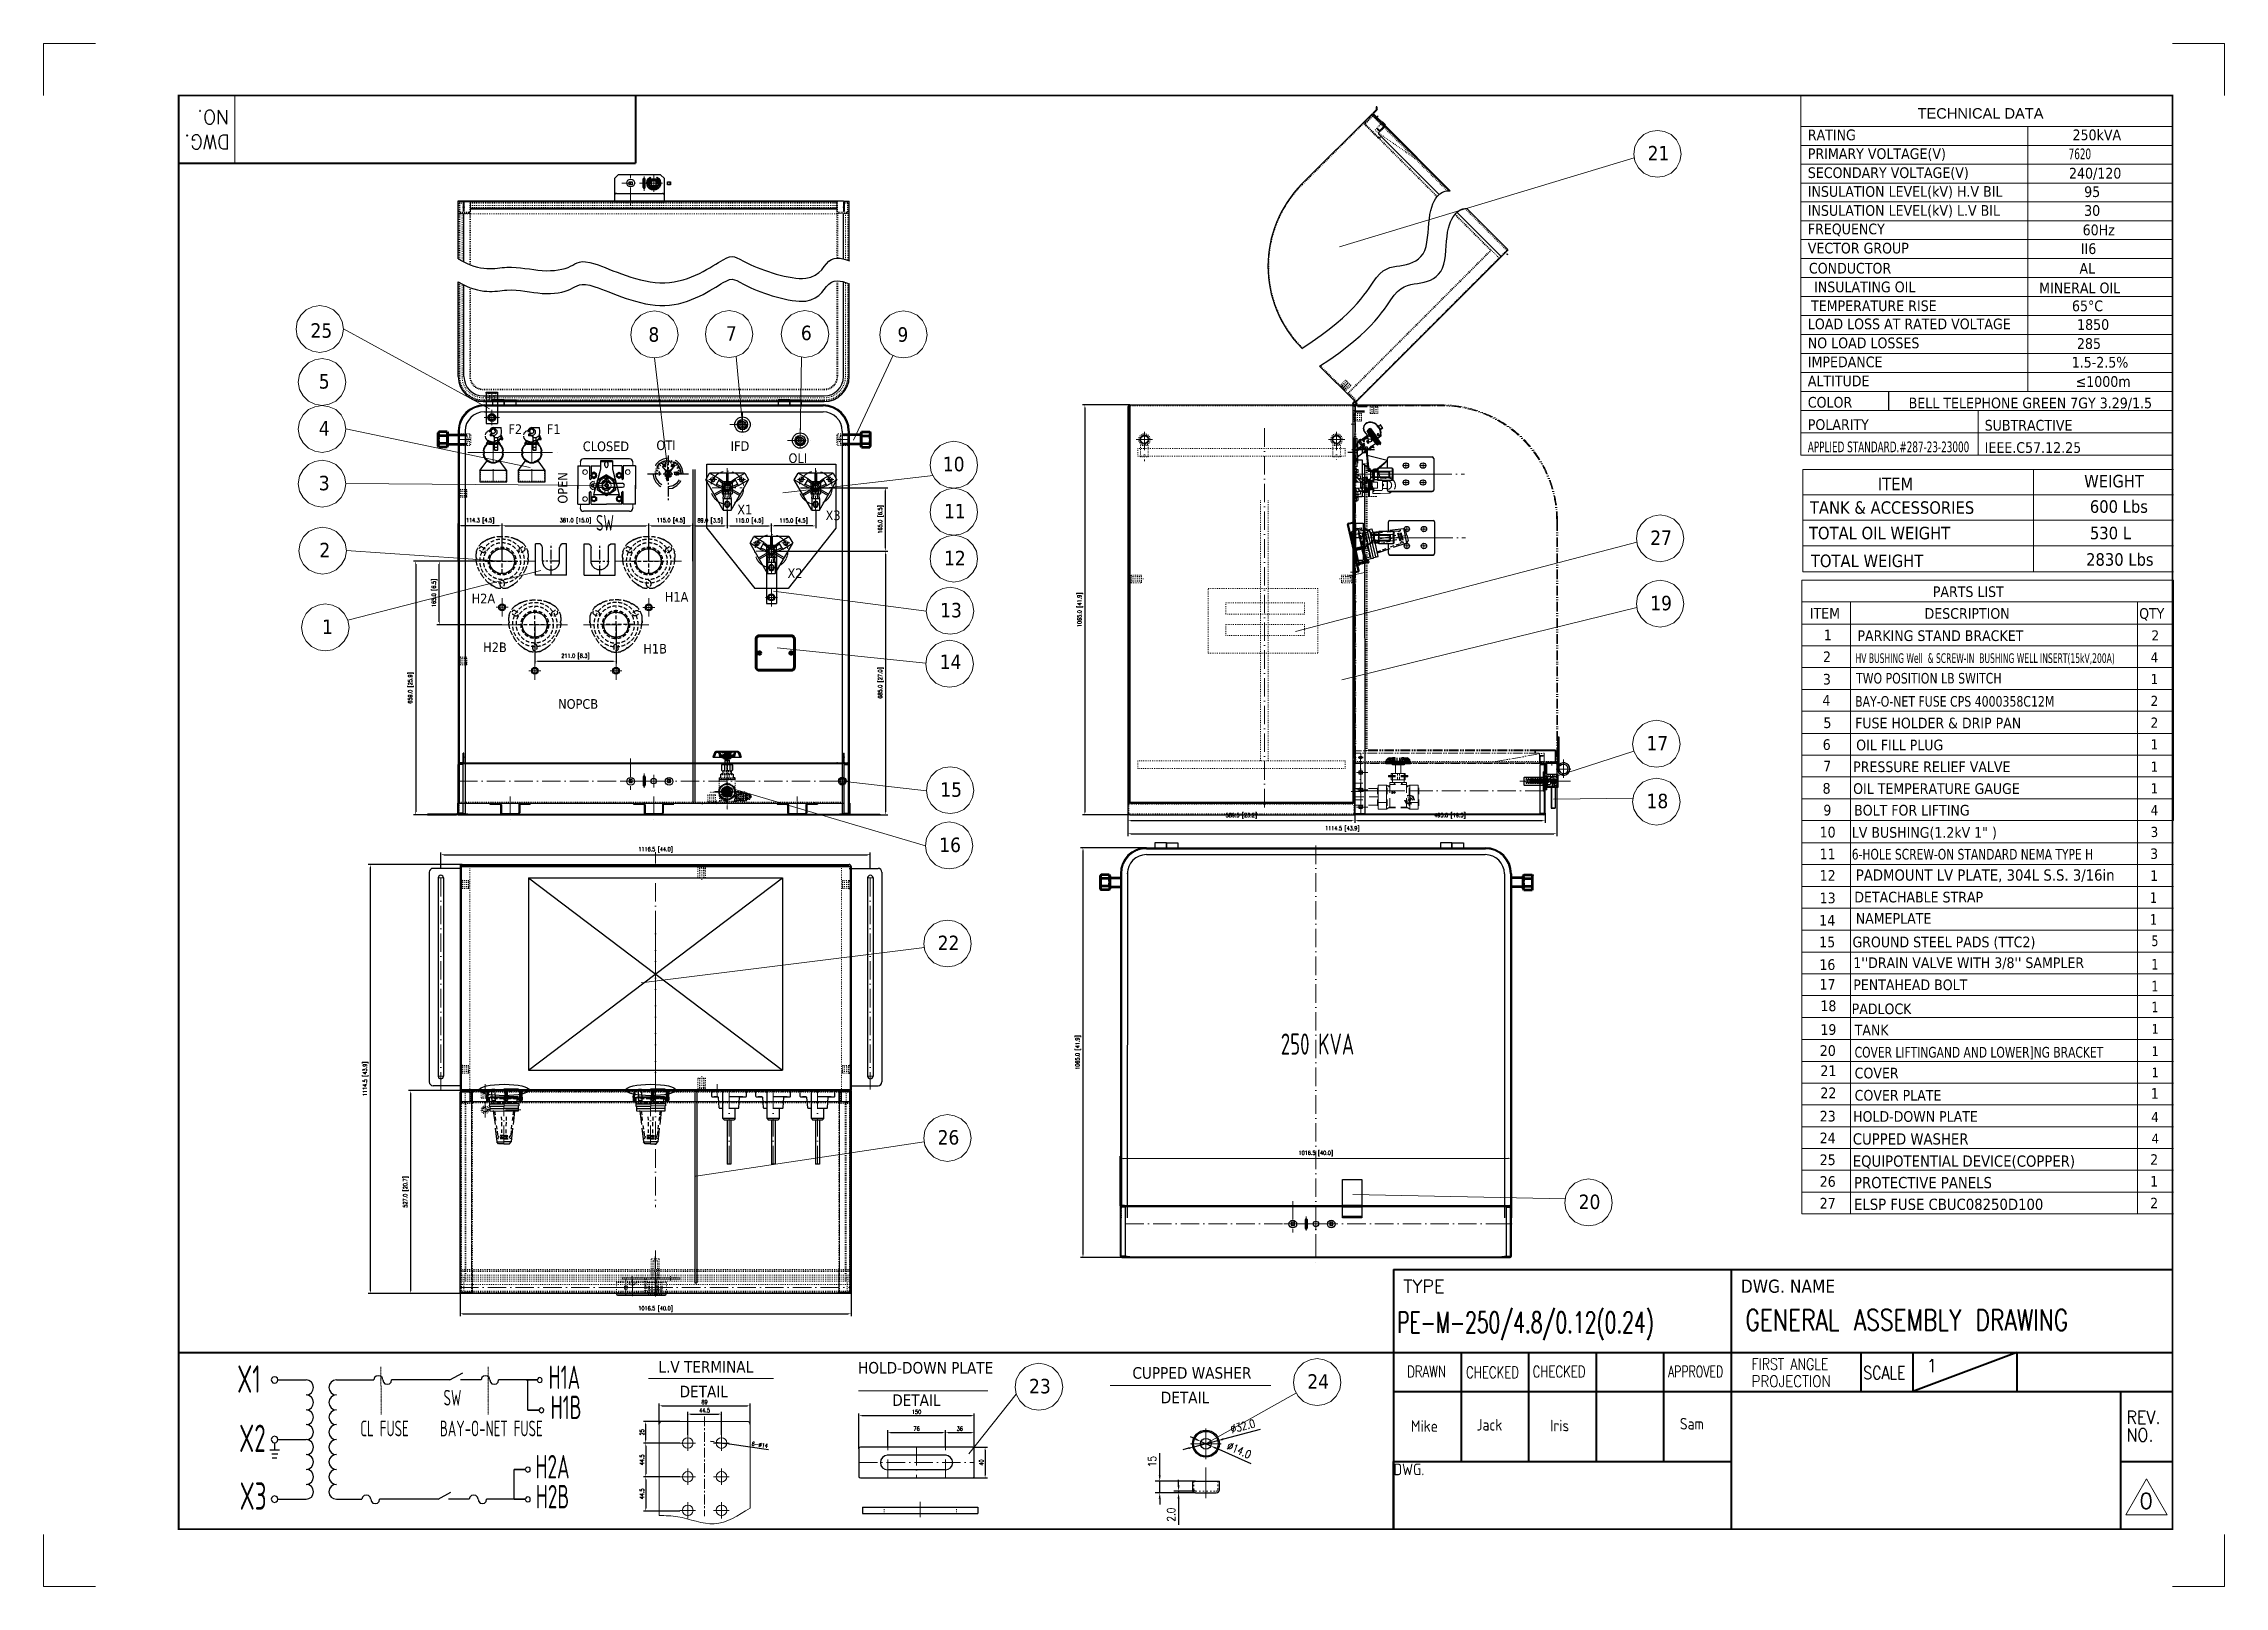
# Model space of a CAD drawing. Header units: millimetres. Extents: x 13152 to 35014, y -6229 to -226.
# Drawn here: x 25789 to 31458, y -4235 to -226 of the extents above; entities that cross this region are included whole.
import ezdxf
from ezdxf.enums import TextEntityAlignment as Align

# ---------------------------------------------------------------- set-up
doc = ezdxf.new("R2010")
doc.units = ezdxf.units.MM
doc.header["$LTSCALE"] = 4
for name, pattern in [('5 双点画线', [10.5, 6.25, -1.25, 0.25, -1.25, 0.25, -1.25]), ('ACAD_ISO02W100', [15, 12, -3]), ('ACAD_ISO03W100', [1.18, 0.47, -0.71]), ('ACAD_ISO10W100', [18, 12, -3, 0, -3]), ('CENTERX2', [101.6, 63.5, -12.7, 12.7, -12.7]), ('DASHED', [0.75, 0.5, -0.25]), ('点画线', [18, 12, -2, 2, -2])]:
    doc.linetypes.add(name, pattern=pattern)
for name, color, linetype in [('1', 12, 'Continuous'), ('10', 1, 'Continuous'), ('2', 3, 'Continuous'), ('4虚线层', 6, 'DASHED'), ('器身绝缘0', 4, 'Continuous')]:
    doc.layers.add(name, color=color, linetype=linetype)
for name, color, linetype, lineweight in [('6文字层', 3, 'Continuous', 35), ('标注、文本', 3, 'Continuous', 25), ('粗实线', 4, 'Continuous', 53), ('铁心', 3, 'Continuous', 0)]:
    doc.layers.add(name, color=color, linetype=linetype, lineweight=lineweight)
doc.layers.add('paper', color=254, linetype='Continuous', plot=False)
doc.layers.add('中心线层', color=1, linetype='点画线', lineweight=18, true_color=0xff0000)
doc.styles.add('PDF Arial', font='arial.ttf')
doc.styles.add('pdm', font='gbenor.shx', dxfattribs={"width": 0.8, "bigfont": 'gbhzfs.shx'})
doc.styles.add('ROMANS', font='romans.shx', dxfattribs={"bigfont": 'whgtxt.shx'})
doc.styles.get("Standard").update_dxf_attribs({"font": 'txt', "bigfont": 'gbcbig.shx'})
doc.styles.add('Tahoma$001', font='tahoma.ttf', dxfattribs={"height": 2.159784})
doc.styles.add('Tahoma_txtstyle_28.93_0_0', font='tahoma.ttf')
doc.styles.add('Tahoma_txtstyle_30.40_0_0', font='tahoma.ttf')
doc.styles.add('Tahoma_txtstyle_30.51_0_0', font='tahoma.ttf')
doc.styles.add('TH_GBDIM', font='romans.shx', dxfattribs={"width": 0.8, "bigfont": 'gbcbig.shx'})
doc.dimstyles.new('TH_GBDIM1', dxfattribs={"dimscale": 3, "dimtxt": 3.5, "dimasz": 2.5, "dimexe": 2, "dimexo": 0, "dimgap": 1.5, "dimtad": 1, "dimdec": 1, "dimzin": 0, "dimdsep": 46, "dimtxsty": 'TH_GBDIM', "dimcen": 2.5, "dimclrd": 3, "dimclre": 256, "dimclrt": 2, "dimadec": 0, "dimazin": 0, "dimtfac": 0.714286, "dimtdec": 1, "dimtmove": 0, "dimatfit": 3, "dimfxl": 1, "dimtzin": 0, "dimlwd": -1, "dimlwe": -1, "dimarcsym": 0})
pattern_1 = [(135, (75926.2069, -165104.8281), (0.56126601, 0.56126601), []), (45, (75926.2069, -165104.8281), (1.68379802, 0.56126601), [1.984375, -1.190625])]

msp = doc.modelspace()

# ---------------------------------------------------------------- texts
at = {"layer": '1', "color": 4, "lineweight": 13}
for s, width, p in [('PE-M-250/4.8/0.12(0.24)', 0.65, (29307, -3576.18)), ('GENERAL ASSEMBLY DRAWING', 0.76, (30212.8, -3569.8))]:
    msp.add_text(s, height=54.72, dxfattribs=dict(at, width=width)).set_placement(p)
at = {"layer": '2', "lineweight": 13, "style": 'ROMANS'}
for s, p in [('NO.', (26271.5, -398.42)), ('DWG.', (26272.8, -463.07))]:
    msp.add_text(s, height=36.445, rotation=180, dxfattribs=at).set_placement(p)
for s, height, p in [('TYPE', 33.745, (29323.31, -3471.59)), ('1', 33.75, (30682.92, -3677.99))]:
    msp.add_text(s, height=height, dxfattribs=at).set_placement(p)
for s, height, width, p in [('DRAWN', 29.696, 0.75, (29333.22, -3691.35)), ('CHECKED', 29.696, 0.75, (29486.43, -3693.23)), ('CHECKED', 29.696, 0.75, (29659.51, -3691.35)), ('APPROVED', 29.696, 0.7, (30011.34, -3691.35)), ('FIRST ANGLE', 29.6957, 0.8, (30228.7, -3672.01)), ('SCALE', 33.745, 0.8, (30518.84, -3696.48)), ('PROJECTION', 29.696, 0.86, (30228.7, -3716.52)), ('REV.', 33.745, 0.9, (31203.12, -3811.97)), ('NO.', 33.745, 0.9, (31203.12, -3857.99))]:
    msp.add_text(s, height=height, dxfattribs=dict(at, width=width)).set_placement(p)
at = {"layer": '2', "color": 4, "lineweight": 13, "style": 'ROMANS'}
msp.add_text('0', height=40.49, dxfattribs=at).set_placement((31237.13, -4032.81))
at = {"layer": '标注、文本', "lineweight": 13, "style": 'Tahoma$001'}
for s, p in [('F2', (26996.9, -1239.99)), ('F1', (27096.9, -1239.99)), ('OTI', (27381.5, -1281.79)), ('IFD', (27574.7, -1283.85)), ('OLI', (27724.99, -1315.38)), ('X1', (27591.84, -1448.92)), ('X3', (27821.34, -1463.98)), ('X2', (27722.37, -1614.46)), ('H2A', (26901.31, -1679.99)), ('H1A', (27403.56, -1675.8)), ('H2B', (26931.31, -1806.9)), ('H1B', (27347.73, -1810.63)), ('NOPCB', (27126.18, -1954.09))]:
    msp.add_text(s, height=25, dxfattribs=at).set_placement(p)
at = {"layer": '标注、文本', "style": 'pdm', "width": 0.7}
for s, p in [('SW', (27271.11, -1491.33)), ('SW', (26874.57, -3764.75)), ('CL FUSE', (26737.73, -3844.77)), ('BAY-O-NET FUSE', (27085.84, -3844.77))]:
    msp.add_text(s, height=40.877, dxfattribs=at).set_placement(p, align=Align.RIGHT)
at = {"layer": '标注、文本', "color": 2, "true_color": 0xf1eb1f, "style": 'pdm', "width": 0.76}
msp.add_text('250 KVA', height=55, dxfattribs=at).set_placement((29100.18, -2825.35), align=Align.MIDDLE_CENTER)
at = {"layer": '标注、文本', "style": 'pdm'}
for s, height, width, p in [('X1', 71.023, 0.72, (26322.27, -3695.83)), ('H1A', 60.877, 0.7, (27142.37, -3691.2)), ('H1B', 60.877, 0.7, (27146.75, -3769.43)), ('X2', 71.023, 0.72, (26331.31, -3849.94)), ('H2A', 60.877, 0.7, (27111.43, -3923.59)), ('X3', 71.023, 0.72, (26333.15, -3999.87)), ('H2B', 60.877, 0.7, (27111.43, -4001.32))]:
    msp.add_text(s, height=height, dxfattribs=dict(at, width=width)).set_placement(p, align=Align.MIDDLE_CENTER)
for s, p in [('Sam', (30042.12, -3827.1)), ('Mike', (29343.06, -3832.96)), ('Jack', (29513.6, -3829.79)), ('Iris', (29705.22, -3831.72)), ('DWG.', (29298.05, -3945.7))]:
    msp.add_text(s, height=30, dxfattribs=at).set_placement(p)
at = {"layer": '标注、文本', "insert": (27190.3, -1285.07), "char_height": 25, "width": 173.0045, "attachment_point": 7, "style": 'Tahoma$001'}
msp.add_mtext('CLOSED', dxfattribs=at)
at = {"layer": '标注、文本', "insert": (27150.83, -1421.09), "char_height": 25, "width": 173.0045, "attachment_point": 7, "rotation": 90, "style": 'Tahoma$001'}
msp.add_mtext('OPEN', dxfattribs=at)
at = {"layer": '铁心', "lineweight": 13}
for s, height, style, p in [('TECHNICAL DATA', 27.1996, 'PDF Arial', (30660.29, -420.54)), ('RATING', 27.775, 'Tahoma$001', (30374.81, -476.64)), ('250kVA', 27.775, 'Tahoma$001', (31062.95, -476.64)), ('21', 37.589, 'Tahoma$001', (29958.34, -529.21)), ('PRIMARY VOLTAGE(V)', 27.7747, 'Tahoma$001', (30374.81, -525.53)), ('SECONDARY VOLTAGE(V)', 27.7747, 'Tahoma$001', (30374.81, -574.9)), ('240/120', 27.775, 'Tahoma$001', (31053.74, -576.19)), ('INSULATION LEVEL(kV) H.V BIL', 27.7747, 'Tahoma$001', (30374.81, -623.79)), ('95', 27.775, 'Tahoma$001', (31093.21, -624.26)), ('INSULATION LEVEL(kV) L.V BIL', 27.7747, 'Tahoma$001', (30374.81, -673.16)), ('30', 27.775, 'Tahoma$001', (31093.21, -673.16)), ('FREQUENCY', 27.775, 'Tahoma$001', (30374.81, -721.12)), ('60Hz', 27.775, 'Tahoma$001', (31089.23, -723.63)), ('VECTOR GROUP', 27.7747, 'Tahoma$001', (30374.81, -770.95)), ('II6', 27.775, 'Tahoma$001', (31084.64, -772.39)), ('CONDUCTOR', 27.775, 'Tahoma$001', (30377.67, -823.12)), ('AL', 27.775, 'Tahoma$001', (31081.02, -823.56)), ('25', 37.589, 'Tahoma$001', (26482.29, -989.91)), ('8', 37.59, 'Tahoma$001', (27360.83, -1000.32)), ('7', 37.59, 'Tahoma$001', (27562.28, -997.52)), ('6', 37.59, 'Tahoma$001', (27757.21, -996.17)), ('9', 37.59, 'Tahoma$001', (28008.13, -1000.32)), ('LOAD LOSS AT RATED VOLTAGE', 27.7747, 'Tahoma$001', (30374.81, -967.94)), ('1850', 27.775, 'Tahoma$001', (31074.85, -969.51)), ('NO LOAD LOSSES', 27.7747, 'Tahoma$001', (30374.81, -1017.3)), ('285', 27.775, 'Tahoma$001', (31074.38, -1018.87)), ('IMPEDANCE', 27.775, 'Tahoma$001', (30374.81, -1066.66)), ('1.5-2.5%%%', 27.775, 'Tahoma$001', (31060.75, -1067.49)), ('5', 37.59, 'Tahoma$001', (26503.95, -1122.12)), ('ALTITUDE', 27.775, 'Tahoma$001', (30374.81, -1116.02)), ('≤1000m', 27.775, 'Tahoma$001', (31071.17, -1117.6)), ('COLOR', 27.775, 'Tahoma$001', (30374.77, -1171.6)), ('BELL TELEPHONE GREEN 7GY 3.29/1.5', 27.7747, 'Tahoma$001', (30636.92, -1173.35)), ('4', 37.59, 'Tahoma$001', (26503.95, -1244.1)), ('POLARITY', 27.775, 'Tahoma$001', (30374.77, -1229.52)), ('SUBTRACTIVE', 27.7747, 'Tahoma$001', (30834.58, -1231.27)), ('10', 37.589, 'Tahoma$001', (28126.22, -1336.94)), ('IEEE.C57.12.25', 27.7747, 'Tahoma$001', (30834.58, -1289.19)), ('3', 37.59, 'Tahoma$001', (26503.95, -1386.33)), ('ITEM', 32.499, 'Tahoma_txtstyle_30.51_0_0', (30556.75, -1386.21)), ('TANK & ACCESSORIES', 32.4988, 'Tahoma_txtstyle_30.51_0_0', (30380.27, -1447.53)), ('600 Lbs', 32.499, 'Tahoma_txtstyle_30.51_0_0', (31107.97, -1444.81)), ('11', 37.589, 'Tahoma$001', (28129.16, -1459.24)), ('2', 37.59, 'Tahoma$001', (26505.4, -1560.45)), ('27', 37.589, 'Tahoma$001', (29965.14, -1528.45)), ('TOTAL OIL WEIGHT', 32.4988, 'Tahoma_txtstyle_30.51_0_0', (30377.73, -1513.71)), ('530 L', 32.499, 'Tahoma_txtstyle_30.51_0_0', (31108.18, -1513.58)), ('12', 37.589, 'Tahoma$001', (28129.16, -1581.22)), ('TOTAL WEIGHT', 32.4988, 'Tahoma_txtstyle_30.51_0_0', (30382.8, -1585.9)), ('2830 Lbs', 32.499, 'Tahoma_txtstyle_30.51_0_0', (31098.25, -1582.33)), ('PARTS LIST', 27.693, 'Tahoma_txtstyle_30.40_0_0', (30699.83, -1663.6)), ('13', 37.589, 'Tahoma$001', (28119.26, -1716.61)), ('19', 37.589, 'Tahoma$001', (29965.14, -1698.21)), ('ITEM', 27.693, 'Tahoma_txtstyle_30.40_0_0', (30380.14, -1719.56)), ('DESCRIPTION', 27.6931, 'Tahoma_txtstyle_30.40_0_0', (30678.39, -1720.27)), ('QTY', 27.571, 'Tahoma$001', (31236.31, -1720.14)), ('1', 37.59, 'Tahoma$001', (26512.29, -1759.75)), ('1', 27.69, 'Tahoma_txtstyle_30.40_0_0', (30416.35, -1776.23)), ('PARKING STAND BRACKET', 27.6931, 'Tahoma_txtstyle_30.40_0_0', (30503.84, -1778)), ('2', 26.35, 'Tahoma$001', (31268.28, -1776.7)), ('14', 37.589, 'Tahoma$001', (28118.07, -1851.06)), ('2', 27.69, 'Tahoma_txtstyle_30.40_0_0', (30414.23, -1832.9)), ('4', 26.35, 'Tahoma_txtstyle_28.93_0_0', (31265.93, -1833.73)), ('3', 27.69, 'Tahoma_txtstyle_30.40_0_0', (30414, -1891.22)), ('1', 26.35, 'Tahoma_txtstyle_28.93_0_0', (31265.93, -1890.16)), ('4', 27.69, 'Tahoma_txtstyle_30.40_0_0', (30412.82, -1946.01)), ('2', 26.35, 'Tahoma_txtstyle_28.93_0_0', (31265.93, -1946.83)), ('5', 27.69, 'Tahoma_txtstyle_30.40_0_0', (30415.49, -2004.32)), ('FUSE HOLDER & DRIP PAN', 27.6931, 'Tahoma_txtstyle_30.40_0_0', (30497.8, -2004.96)), ('2', 26.35, 'Tahoma_txtstyle_28.93_0_0', (31265.93, -2003.26)), ('17', 37.589, 'Tahoma$001', (29955.55, -2062.33)), ('6', 27.69, 'Tahoma_txtstyle_30.40_0_0', (30413.57, -2060.99)), ('OIL FILL PLUG', 27.6931, 'Tahoma_txtstyle_30.40_0_0', (30500.55, -2062.07)), ('1', 26.35, 'Tahoma_txtstyle_28.93_0_0', (31265.93, -2059.93)), ('7', 27.69, 'Tahoma_txtstyle_30.40_0_0', (30414.76, -2116.96)), ('PRESSURE RELIEF VALVE', 27.6931, 'Tahoma_txtstyle_30.40_0_0', (30492.59, -2118.72)), ('1', 26.35, 'Tahoma_txtstyle_28.93_0_0', (31265.93, -2117.78)), ('15', 37.589, 'Tahoma$001', (28119.52, -2182.85)), ('8', 27.69, 'Tahoma_txtstyle_30.40_0_0', (30413.28, -2174.8)), ('OIL TEMPERATURE GAUGE', 27.6931, 'Tahoma_txtstyle_30.40_0_0', (30492.59, -2175.39)), ('1', 26.35, 'Tahoma_txtstyle_28.93_0_0', (31265.93, -2173.98)), ('18', 37.589, 'Tahoma$001', (29955.55, -2212.57)), ('9', 27.69, 'Tahoma_txtstyle_30.40_0_0', (30415.17, -2231.35)), ('BOLT FOR LIFTING', 27.6931, 'Tahoma_txtstyle_30.40_0_0', (30495.11, -2231.56)), ('4', 26.35, 'Tahoma_txtstyle_28.93_0_0', (31265.93, -2230.65)), ('10', 27.693, 'Tahoma_txtstyle_30.40_0_0', (30405.53, -2288.49)), ('LV BUSHING(1.2kV 1" )', 27.6931, 'Tahoma_txtstyle_30.40_0_0', (30489.13, -2289.31)), ('3', 26.35, 'Tahoma_txtstyle_28.93_0_0', (31265.93, -2287.32)), ('16', 37.589, 'Tahoma$001', (28116.84, -2326.43)), ('11', 27.693, 'Tahoma_txtstyle_30.40_0_0', (30405.53, -2345.16)), ('3', 27.18, 'Tahoma$001', (31264.99, -2344.34)), ('12', 27.693, 'Tahoma_txtstyle_30.40_0_0', (30405.53, -2401.13)), ('PADMOUNT LV PLATE, 304L S.S. 3/16in', 29.1506, 'Tahoma_txtstyle_30.40_0_0', (30499.62, -2400.72)), ('1', 27.18, 'Tahoma$001', (31264.99, -2401.24)), ('13', 27.693, 'Tahoma_txtstyle_30.40_0_0', (30405.53, -2459.56)), ('DETACHABLE STRAP ', 27.693, 'Tahoma_txtstyle_30.40_0_0', (30495.7, -2457.34)), ('14', 27.693, 'Tahoma_txtstyle_30.40_0_0', (30404.47, -2517.78)), ('NAMEPLATE', 27.693, 'Tahoma_txtstyle_30.40_0_0', (30499.41, -2512.8)), ('22', 37.589, 'Tahoma$001', (28112.73, -2581.29)), ('15', 27.693, 'Tahoma_txtstyle_30.40_0_0', (30404.47, -2573.93)), ('GROUND STEEL PADS (TTC2)', 27.6931, 'Tahoma_txtstyle_30.40_0_0', (30490.95, -2573.96)), ('16', 27.693, 'Tahoma_txtstyle_30.40_0_0', (30404.86, -2632.73)), ("1''DRAIN VALVE WITH 3/8'' SAMPLER ", 27.6931, 'Tahoma_txtstyle_30.40_0_0', (30492.99, -2627.9)), ('17', 27.693, 'Tahoma_txtstyle_30.40_0_0', (30405.38, -2683.96)), ('PENTAHEAD BOLT', 27.6931, 'Tahoma_txtstyle_30.40_0_0', (30492.99, -2685.27)), ('18', 27.693, 'Tahoma_txtstyle_30.40_0_0', (30407.47, -2739.89)), ('PADLOCK', 27.693, 'Tahoma_txtstyle_30.40_0_0', (30488.83, -2747.71)), ('19', 27.693, 'Tahoma_txtstyle_30.40_0_0', (30407.47, -2801.45)), ('TANK', 27.693, 'Tahoma_txtstyle_30.40_0_0', (30496.62, -2802.84)), ('1', 24.85, 'Tahoma$001', (31268.52, -2798.4)), ('20', 27.693, 'Tahoma_txtstyle_30.40_0_0', (30405.99, -2856.14)), ('1', 24.85, 'Tahoma$001', (31268.52, -2856.24)), ('21', 27.693, 'Tahoma_txtstyle_30.40_0_0', (30407.47, -2908.58)), ('COVER', 27.693, 'Tahoma_txtstyle_30.40_0_0', (30496.62, -2914.53)), ('1', 24.85, 'Tahoma$001', (31268.52, -2911.5)), ('22', 27.693, 'Tahoma_txtstyle_30.40_0_0', (30407.47, -2966.04)), ('COVER PLATE', 27.6931, 'Tahoma_txtstyle_30.40_0_0', (30496.62, -2972.38)), ('1', 27.69, 'Tahoma_txtstyle_30.40_0_0', (31266.62, -2967.69)), ('23', 27.693, 'Tahoma_txtstyle_30.40_0_0', (30405.75, -3026.54)), ('HOLD-DOWN PLATE', 27.6931, 'Tahoma_txtstyle_30.40_0_0', (30492.59, -3027.43)), ('4', 26.25, 'Tahoma$001', (31267.49, -3028.25)), ('26', 37.589, 'Tahoma$001', (28112.55, -3086.59)), ('24', 27.693, 'Tahoma_txtstyle_30.40_0_0', (30405.75, -3083.21)), ('CUPPED WASHER', 29.1506, 'Tahoma_txtstyle_30.40_0_0', (30491.73, -3086.45)), ('4', 25.02, 'Tahoma$001', (31268.52, -3083.39)), ('25', 27.693, 'Tahoma_txtstyle_30.40_0_0', (30405.75, -3139.88)), ('EQUIPOTENTIAL DEVICE(COPPER)', 29.1506, 'Tahoma_txtstyle_30.40_0_0', (30491.73, -3144.06)), ('2', 27.18, 'Tahoma$001', (31264.99, -3138.89)), ('26', 27.693, 'Tahoma_txtstyle_30.40_0_0', (30405.75, -3196.31)), ('PROTECTIVE PANELS', 29.1506, 'Tahoma_txtstyle_30.40_0_0', (30494.92, -3199.92)), ('1', 27.18, 'Tahoma$001', (31264.99, -3195.56)), ('20', 37.589, 'Tahoma$001', (29779.16, -3254.15)), ('27', 27.693, 'Tahoma_txtstyle_30.40_0_0', (30405.75, -3252.75)), ('ELSP FUSE CBUC08250D100', 29.1506, 'Tahoma_txtstyle_30.40_0_0', (30494.92, -3256.36)), ('2', 27.18, 'Tahoma$001', (31264.99, -3251.99)), ('DWG. NAME', 34.094, 'Tahoma_txtstyle_30.40_0_0', (30200.68, -3471.59)), ('L.V TERMINAL', 30, 'Tahoma$001', (27386.95, -3679.38)), ('HOLD-DOWN PLATE', 30, 'Tahoma$001', (27905.83, -3681.54)), ('CUPPED WASHER', 30, 'Tahoma$001', (28619.01, -3694.95)), ('24', 37.589, 'Tahoma$001', (29073.71, -3720.89)), ('DETAIL', 30, 'Tahoma$001', (27441.83, -3743.3)), ('DETAIL', 30, 'Tahoma$001', (27994.68, -3765.66)), ('23', 37.589, 'Tahoma$001', (28350.3, -3733.07)), ('DETAIL', 30, 'Tahoma$001', (28692.83, -3758.82))]:
    msp.add_text(s, height=height, dxfattribs=dict(at, style=style)).set_placement(p)
for s, height, style, width, p in [('7620', 27.775, 'Tahoma$001', 0.7, (31052.86, -526)), ('APPLIED STANDARD.#287-23-23000', 27.7747, 'Tahoma$001', 0.7, (30374.77, -1287.44)), (' HV BUSHING Well  & SCREW-IN  BUSHING WELL INSERT(15kV,200A)', 25, 'Tahoma_txtstyle_30.40_0_0', 0.67, (30492.59, -1834.99)), ('TWO POSITION LB SWITCH', 27.36, 'Tahoma_txtstyle_30.40_0_0', 0.88, (30500.18, -1888.42)), ('BAY-O-NET FUSE CPS 4000358C12M', 27.36, 'Tahoma_txtstyle_30.40_0_0', 0.88, (30497.8, -1948.52)), ('6-HOLE SCREW-ON STANDARD NEMA TYPE H', 27.6931, 'Tahoma_txtstyle_30.40_0_0', 0.85, (30489.13, -2345.98)), ('1', 27.69, 'Tahoma_txtstyle_30.40_0_0', 0.85, (31264.65, -2458.85)), ('1', 27.69, 'Tahoma_txtstyle_30.40_0_0', 0.85, (31264.65, -2515.52)), ('5', 27.69, 'Tahoma_txtstyle_30.40_0_0', 0.85, (31268.52, -2570.9)), ('1', 27.69, 'Tahoma_txtstyle_30.40_0_0', 0.85, (31268.18, -2632.05)), ('1', 27.69, 'Tahoma_txtstyle_30.40_0_0', 0.85, (31268.18, -2688.72)), ('1', 27.69, 'Tahoma_txtstyle_30.40_0_0', 0.85, (31268.52, -2743.02)), ('COVER LIFTINGAND AND LOWER]NG BRACKET', 27.6931, 'Tahoma_txtstyle_30.40_0_0', 0.85, (30496.62, -2860.45))]:
    msp.add_text(s, height=height, dxfattribs=dict(at, style=style, width=width)).set_placement(p)
at = {"layer": '铁心', "lineweight": 13, "style": 'Tahoma$001'}
for s, p in [('INSULATING OIL', (30522.82, -857.89)), ('MINERAL OIL', (31081.6, -860.53)), ('TEMPERATURE RISE ', (30551.65, -906.92))]:
    msp.add_text(s, height=27.7747, dxfattribs=at).set_placement(p, align=Align.MIDDLE)
msp.add_text('65%%DC', height=27.775, dxfattribs=at).set_placement((31061.48, -907.11), align=Align.MIDDLE_LEFT)
at = {"layer": '铁心', "lineweight": 13, "insert": (31093.2, -1346.25), "char_height": 32.499, "width": 384.8131, "attachment_point": 1, "style": 'Tahoma_txtstyle_30.51_0_0'}
msp.add_mtext('WEIGHT', dxfattribs=at)

# ---------------------------------------------------------------- blocks, each defined once
blk = doc.blocks.new('*D257')
at = {"layer": 'Defpoints', "color": 0, "transparency": 16777216}
for p in [(28203.9, -3872.9), (28203.9, -3952.9), (28236.1, -3952.9)]:
    blk.add_point(p, dxfattribs=at)
at = {"layer": '标注、文本', "transparency": 16777216}
for p, q in [((28203.9, -3872.9), (28242.1, -3872.9)), ((28203.9, -3952.9), (28242.1, -3952.9))]:
    blk.add_line(p, q, dxfattribs=at)
at = {"layer": '标注、文本', "color": 3, "transparency": 16777216}
blk.add_line((28236.1, -3880.4), (28236.1, -3945.4), dxfattribs=at)
for points in [[(28234.8, -3880.4), (28237.3, -3880.4), (28236.1, -3872.9)], [(28234.8, -3945.4), (28237.3, -3945.4), (28236.1, -3952.9)]]:
    blk.add_solid(points, dxfattribs=at)
at = {"layer": '标注、文本', "color": 2, "transparency": 16777216, "insert": (28226.3, -3912.9), "char_height": 10.5, "attachment_point": 5, "rotation": 90, "style": 'TH_GBDIM'}
blk.add_mtext('40', dxfattribs=at)
blk = doc.blocks.new('*D258')
at = {"layer": 'Defpoints', "color": 0, "transparency": 16777216}
for p in [(28207.9, -3791), (27907.9, -3876.9), (28207.9, -3876.9)]:
    blk.add_point(p, dxfattribs=at)
at = {"layer": '标注、文本', "transparency": 16777216}
for p, q in [((27907.9, -3876.9), (27907.9, -3785)), ((28207.9, -3876.9), (28207.9, -3785))]:
    blk.add_line(p, q, dxfattribs=at)
at = {"layer": '标注、文本', "color": 3, "transparency": 16777216}
blk.add_line((27915.4, -3791), (28200.4, -3791), dxfattribs=at)
for points in [[(27915.4, -3789.7), (27915.4, -3792.2), (27907.9, -3791)], [(28200.4, -3789.7), (28200.4, -3792.2), (28207.9, -3791)]]:
    blk.add_solid(points, dxfattribs=at)
at = {"layer": '标注、文本', "color": 2, "transparency": 16777216, "insert": (28057.9, -3781.2), "char_height": 10.5, "attachment_point": 5, "style": 'TH_GBDIM'}
blk.add_mtext('150', dxfattribs=at)
blk = doc.blocks.new('*D259')
at = {"layer": 'Defpoints', "color": 0, "transparency": 16777216}
for p in [(28132.9, -3834.5), (27982.9, -3872.9), (28132.9, -3872.9)]:
    blk.add_point(p, dxfattribs=at)
at = {"layer": '标注、文本', "transparency": 16777216}
for p, q in [((27982.9, -3872.9), (27982.9, -3828.5)), ((28132.9, -3872.9), (28132.9, -3828.5))]:
    blk.add_line(p, q, dxfattribs=at)
at = {"layer": '标注、文本', "color": 3, "transparency": 16777216}
blk.add_line((27990.4, -3834.5), (28125.4, -3834.5), dxfattribs=at)
for points in [[(27990.4, -3833.3), (27990.4, -3835.8), (27982.9, -3834.5)], [(28125.4, -3833.3), (28125.4, -3835.8), (28132.9, -3834.5)]]:
    blk.add_solid(points, dxfattribs=at)
at = {"layer": '标注、文本', "color": 2, "transparency": 16777216, "insert": (28057.9, -3824.8), "char_height": 10.5, "attachment_point": 5, "style": 'TH_GBDIM'}
blk.add_mtext('76', dxfattribs=at)
blk = doc.blocks.new('*D260')
at = {"layer": 'Defpoints', "color": 0, "transparency": 16777216}
for p in [(28207.9, -3834.5), (28132.9, -3872.9), (28207.9, -3872.9)]:
    blk.add_point(p, dxfattribs=at)
at = {"layer": '标注、文本', "transparency": 16777216}
for p, q in [((28132.9, -3872.9), (28132.9, -3828.5)), ((28207.9, -3872.9), (28207.9, -3828.5))]:
    blk.add_line(p, q, dxfattribs=at)
at = {"layer": '标注、文本', "color": 3, "transparency": 16777216}
blk.add_line((28140.4, -3834.5), (28200.4, -3834.5), dxfattribs=at)
for points in [[(28140.4, -3833.3), (28140.4, -3835.8), (28132.9, -3834.5)], [(28200.4, -3833.3), (28200.4, -3835.8), (28207.9, -3834.5)]]:
    blk.add_solid(points, dxfattribs=at)
at = {"layer": '标注、文本', "color": 2, "transparency": 16777216, "insert": (28170.4, -3824.8), "char_height": 10.5, "attachment_point": 5, "style": 'TH_GBDIM'}
blk.add_mtext('36', dxfattribs=at)
blk = doc.blocks.new('*D214')
at = {"layer": 'Defpoints', "color": 0, "transparency": 16777216}
for p in [(33228.4, 4.8), (33197.5, -3.3)]:
    blk.add_point(p, dxfattribs=at)
at = {"layer": '标注、文本', "color": 3, "transparency": 16777216}
for p, q in [((33197.5, -3.3), (33228.4, 4.8)), ((33283.7, 19.4), (33235.7, 6.7)), ((33190.2, -5.2), (33183, -7.1))]:
    blk.add_line(p, q, dxfattribs=at)
for points in [[(33235.4, 8), (33236, 5.5), (33228.4, 4.8)], [(33189.9, -4), (33190.6, -6.4), (33197.5, -3.3)]]:
    blk.add_solid(points, dxfattribs=at)
at = {"layer": '标注、文本', "color": 2, "transparency": 16777216, "insert": (33260.9, 23.5), "char_height": 10.5, "attachment_point": 5, "rotation": 14.7739, "style": 'TH_GBDIM'}
blk.add_mtext('∅32.0', dxfattribs=at)
blk = doc.blocks.new('*D215')
at = {"layer": 'Defpoints', "color": 0, "transparency": 16777216}
for p in [(33206.6, 3.6), (33219.4, -2.1)]:
    blk.add_point(p, dxfattribs=at)
at = {"layer": '标注、文本', "color": 3, "transparency": 16777216}
for p, q in [((33199.7, 6.6), (33192.8, 9.6)), ((33206.6, 3.6), (33219.4, -2.1)), ((33271.7, -25.2), (33226.2, -5.1))]:
    blk.add_line(p, q, dxfattribs=at)
for points in [[(33200.2, 7.8), (33199.2, 5.5), (33206.6, 3.6)], [(33226.7, -4), (33225.7, -6.2), (33219.4, -2.1)]]:
    blk.add_solid(points, dxfattribs=at)
at = {"layer": '标注、文本', "color": 2, "transparency": 16777216, "insert": (33256.3, -7.7), "char_height": 10.5, "attachment_point": 5, "rotation": 336.167, "style": 'TH_GBDIM'}
blk.add_mtext('∅14.0', dxfattribs=at)
blk = doc.blocks.new('*D216')
at = {"layer": 'Defpoints', "color": 0, "transparency": 16777216}
for p in [(33153, -48), (33199.5, -48), (33199.5, -63)]:
    blk.add_point(p, dxfattribs=at)
at = {"layer": '标注、文本', "color": 3, "transparency": 16777216}
for p, q in [((33153, -40.5), (33153, -11.6)), ((33153, -63), (33153, -48)), ((33153, -70.5), (33153, -78))]:
    blk.add_line(p, q, dxfattribs=at)
at = {"layer": '标注、文本', "transparency": 16777216}
for p, q in [((33199.5, -48), (33147, -48)), ((33199.5, -63), (33147, -63))]:
    blk.add_line(p, q, dxfattribs=at)
at = {"layer": '标注、文本', "color": 3, "transparency": 16777216}
for points in [[(33151.7, -40.5), (33154.2, -40.5), (33153, -48)], [(33151.7, -70.5), (33154.2, -70.5), (33153, -63)]]:
    blk.add_solid(points, dxfattribs=at)
at = {"layer": '标注、文本', "color": 2, "transparency": 16777216, "insert": (33143.2, -22.3), "char_height": 10.5, "attachment_point": 5, "rotation": 90, "style": 'TH_GBDIM'}
blk.add_mtext('15', dxfattribs=at)
blk = doc.blocks.new('*D217')
at = {"layer": 'Defpoints', "color": 0, "transparency": 16777216}
for p in [(33177.5, -63), (33199.5, -61), (33199.5, -63)]:
    blk.add_point(p, dxfattribs=at)
at = {"layer": '标注、文本', "color": 3, "transparency": 16777216}
for p, q in [((33177.5, -53.5), (33177.5, -46)), ((33177.5, -61), (33177.5, -63)), ((33177.5, -70.5), (33177.5, -104.6))]:
    blk.add_line(p, q, dxfattribs=at)
at = {"layer": '标注、文本', "transparency": 16777216}
for p, q in [((33199.5, -61), (33171.5, -61)), ((33199.5, -63), (33171.5, -63))]:
    blk.add_line(p, q, dxfattribs=at)
at = {"layer": '标注、文本', "color": 3, "transparency": 16777216}
for points in [[(33176.2, -53.5), (33178.7, -53.5), (33177.5, -61)], [(33176.2, -70.5), (33178.7, -70.5), (33177.5, -63)]]:
    blk.add_solid(points, dxfattribs=at)
at = {"layer": '标注、文本', "color": 2, "transparency": 16777216, "insert": (33167.7, -91.3), "char_height": 10.5, "attachment_point": 5, "rotation": 90, "style": 'TH_GBDIM'}
blk.add_mtext('2.0', dxfattribs=at)
blk = doc.blocks.new('*D261')
at = {"layer": 'Defpoints', "color": 0, "transparency": 16777216}
for p in [(27625, -3765.5), (27388.7, -3813.9), (27625, -3813.9)]:
    blk.add_point(p, dxfattribs=at)
at = {"layer": '标注、文本', "transparency": 16777216}
for p, q in [((27388.7, -3813.9), (27388.7, -3759.5)), ((27625, -3813.9), (27625, -3759.5))]:
    blk.add_line(p, q, dxfattribs=at)
at = {"layer": '标注、文本', "color": 3, "transparency": 16777216}
blk.add_line((27396.2, -3765.5), (27617.5, -3765.5), dxfattribs=at)
for points in [[(27396.2, -3764.2), (27396.2, -3766.7), (27388.7, -3765.5)], [(27617.5, -3764.2), (27617.5, -3766.7), (27625, -3765.5)]]:
    blk.add_solid(points, dxfattribs=at)
at = {"layer": '标注、文本', "color": 2, "transparency": 16777216, "insert": (27506.8, -3755.7), "char_height": 10.5, "attachment_point": 5, "style": 'TH_GBDIM'}
blk.add_mtext('89', dxfattribs=at)
blk = doc.blocks.new('*D262')
at = {"layer": 'Defpoints', "color": 0, "transparency": 16777216}
for p in [(27353.9, -3806), (27442.7, -3806), (27442.7, -3862.1)]:
    blk.add_point(p, dxfattribs=at)
at = {"layer": '标注、文本', "transparency": 16777216}
for p, q in [((27442.7, -3806), (27347.9, -3806)), ((27442.7, -3862.1), (27347.9, -3862.1))]:
    blk.add_line(p, q, dxfattribs=at)
at = {"layer": '标注、文本', "color": 3, "transparency": 16777216}
blk.add_line((27353.9, -3854.6), (27353.9, -3813.5), dxfattribs=at)
for points in [[(27352.6, -3813.5), (27355.1, -3813.5), (27353.9, -3806)], [(27352.6, -3854.6), (27355.1, -3854.6), (27353.9, -3862.1)]]:
    blk.add_solid(points, dxfattribs=at)
at = {"layer": '标注、文本', "color": 2, "transparency": 16777216, "insert": (27344.1, -3834.1), "char_height": 10.5, "attachment_point": 5, "rotation": 90, "style": 'TH_GBDIM'}
blk.add_mtext('25', dxfattribs=at)
blk = doc.blocks.new('*D263')
at = {"layer": 'Defpoints', "color": 0, "transparency": 16777216}
for p in [(27442.7, -3862.1), (27353.9, -3949.8), (27442.7, -3949.8)]:
    blk.add_point(p, dxfattribs=at)
at = {"layer": '标注、文本', "transparency": 16777216}
for p, q in [((27442.7, -3862.1), (27347.9, -3862.1)), ((27442.7, -3949.8), (27347.9, -3949.8))]:
    blk.add_line(p, q, dxfattribs=at)
at = {"layer": '标注、文本', "color": 3, "transparency": 16777216}
blk.add_line((27353.9, -3869.6), (27353.9, -3942.3), dxfattribs=at)
for points in [[(27352.6, -3869.6), (27355.1, -3869.6), (27353.9, -3862.1)], [(27352.6, -3942.3), (27355.1, -3942.3), (27353.9, -3949.8)]]:
    blk.add_solid(points, dxfattribs=at)
at = {"layer": '标注、文本', "color": 2, "transparency": 16777216, "insert": (27344.1, -3906), "char_height": 10.5, "attachment_point": 5, "rotation": 90, "style": 'TH_GBDIM'}
blk.add_mtext('44.5', dxfattribs=at)
blk = doc.blocks.new('*D264')
at = {"layer": 'Defpoints', "color": 0, "transparency": 16777216}
for p in [(27550.7, -3787), (27463.1, -3841), (27550.7, -3841)]:
    blk.add_point(p, dxfattribs=at)
at = {"layer": '标注、文本', "transparency": 16777216}
for p, q in [((27463.1, -3841), (27463.1, -3781)), ((27550.7, -3841), (27550.7, -3781))]:
    blk.add_line(p, q, dxfattribs=at)
at = {"layer": '标注、文本', "color": 3, "transparency": 16777216}
blk.add_line((27470.6, -3787), (27543.2, -3787), dxfattribs=at)
for points in [[(27470.6, -3785.7), (27470.6, -3788.2), (27463.1, -3787)], [(27543.2, -3785.7), (27543.2, -3788.2), (27550.7, -3787)]]:
    blk.add_solid(points, dxfattribs=at)
at = {"layer": '标注、文本', "color": 2, "transparency": 16777216, "insert": (27506.9, -3777.2), "char_height": 10.5, "attachment_point": 5, "style": 'TH_GBDIM'}
blk.add_mtext('44.5', dxfattribs=at)
blk = doc.blocks.new('*D265')
at = {"layer": 'Defpoints', "color": 0, "transparency": 16777216}
for p in [(27537.1, -3860.2), (27564.4, -3864.2)]:
    blk.add_point(p, dxfattribs=at)
at = {"layer": '标注、文本', "color": 3, "transparency": 16777216}
for p, q in [((27529.7, -3859.1), (27522.3, -3858)), ((27537.1, -3860.2), (27564.4, -3864.2)), ((27672.9, -3880.1), (27571.8, -3865.2))]:
    blk.add_line(p, q, dxfattribs=at)
for points in [[(27529.9, -3857.8), (27529.5, -3860.3), (27537.1, -3860.2)], [(27572, -3864), (27571.6, -3866.5), (27564.4, -3864.2)]]:
    blk.add_solid(points, dxfattribs=at)
at = {"layer": '标注、文本', "color": 2, "transparency": 16777216, "insert": (27650.3, -3866.9), "char_height": 10.5, "attachment_point": 5, "rotation": 351.6664, "style": 'TH_GBDIM'}
blk.add_mtext('6-%%C14', dxfattribs=at)
blk = doc.blocks.new('*D266')
at = {"layer": 'Defpoints', "color": 0, "transparency": 16777216}
for p in [(29604.1, -3122.1), (28587.7, -3376.6), (29604.2, -3376.1)]:
    blk.add_point(p, dxfattribs=at)
at = {"layer": '标注、文本', "transparency": 16777216}
for p, q in [((28587.7, -3376.6), (28587.6, -3116.6)), ((29604.2, -3376.1), (29604.1, -3116.1))]:
    blk.add_line(p, q, dxfattribs=at)
at = {"layer": '标注、文本', "color": 3, "transparency": 16777216}
blk.add_line((28595.1, -3122.6), (29596.6, -3122.1), dxfattribs=at)
for points in [[(28595.1, -3121.3), (28595.1, -3123.8), (28587.6, -3122.6)], [(29596.6, -3120.8), (29596.6, -3123.3), (29604.1, -3122.1)]]:
    blk.add_solid(points, dxfattribs=at)
at = {"layer": '标注、文本', "color": 2, "transparency": 16777216, "insert": (29095.8, -3109.8), "char_height": 10.5, "attachment_point": 5, "rotation": 0.0282, "style": 'TH_GBDIM'}
blk.add_mtext('1016.5 [40.0]', dxfattribs=at)
blk = doc.blocks.new('*D256')
at = {"layer": 'Defpoints', "color": 0, "transparency": 16777216}
for p in [(28655.2, -2315.1), (28490.4, -3380.1), (28651.4, -3380.1)]:
    blk.add_point(p, dxfattribs=at)
at = {"layer": '标注、文本', "transparency": 16777216}
for p, q in [((28655.2, -2315.1), (28484.4, -2315.1)), ((28651.4, -3380.1), (28484.4, -3380.1))]:
    blk.add_line(p, q, dxfattribs=at)
at = {"layer": '标注、文本', "color": 3, "transparency": 16777216}
blk.add_line((28490.4, -2322.6), (28490.4, -3372.6), dxfattribs=at)
for points in [[(28489.2, -2322.6), (28491.7, -2322.6), (28490.4, -2315.1)], [(28489.2, -3372.6), (28491.7, -3372.6), (28490.4, -3380.1)]]:
    blk.add_solid(points, dxfattribs=at)
at = {"layer": '标注、文本', "color": 2, "transparency": 16777216, "insert": (28477.9, -2847.6), "char_height": 10.5, "attachment_point": 5, "rotation": 90, "style": 'TH_GBDIM'}
blk.add_mtext('1065.0 [41.9]', dxfattribs=at)
blk = doc.blocks.new('huuuuu')
at = {"layer": '标注、文本', "color": 1, "linetype": 'ACAD_ISO10W100', "lineweight": 18}
for p, q in [((2108, -5579.3), (2153.5, -5579.3)), ((2130.7, -5602.1), (2130.7, -5556.6))]:
    blk.add_line(p, q, dxfattribs=at)
at = {"layer": '标注、文本', "color": 2, "linetype": 'ACAD_ISO03W100', "lineweight": 18}
for p, q in [((2113.7, -5573.3), (2117, -5573.3)), ((2113.7, -5585.3), (2117, -5585.3)), ((2144.5, -5573.3), (2147.7, -5573.3)), ((2144.5, -5585.3), (2147.7, -5585.3))]:
    blk.add_line(p, q, dxfattribs=at)
at = {"layer": '标注、文本'}
for p, q in [((2121.7, -5563.7), (2123.2, -5566.3)), ((2138.2, -5566.3), (2139.7, -5563.7))]:
    blk.add_line(p, q, dxfattribs=at)
for radius in [18, 15]:
    blk.add_arc((2130.7, -5579.3), radius, 120, 60, dxfattribs=at)
blk = doc.blocks.new('A$C03F92070')
at = {"layer": '4虚线层', "ltscale": 5}
for p, q in [((67.8, 40.2), (67.8, 116)), ((16.5, 94.8), (10.9, 98)), ((16.4, 107.6), (22, 104.3)), ((23.3, 71.5), (112.4, 71.5)), ((113.7, 104.3), (119.3, 107.6)), ((124.8, 98), (119.2, 94.8)), ((62.3, 8.9), (62.3, 15.4)), ((73.3, 15.4), (73.3, 8.9))]:
    blk.add_line(p, q, dxfattribs=at)
for radius in [57.5, 48, 36, 32.5]:
    blk.add_circle((67.8, 71.5), radius, dxfattribs=at)
at = {"layer": '4虚线层', "ltscale": 5, "extrusion": (0, 0, -1)}
for centre, radius, start, end in [((-67.8, 71.5), 71.5, 20.9645, 39.0355), ((-68.8, 46.5), 90, 51.0831, 52.2343), ((-68.8, 46.5), 90, 55.4521, 61.3818), ((-68.8, 46.5), 90, 64.9245, 71.0219), ((-62.3, 65.4), 70, 71.0219, 87.9453), ((-67.8, -88), 223.5, 87.9453, 92.0547), ((-73.4, 65.4), 70, 92.0547, 108.9781), ((-66.9, 46.5), 90, 108.9781, 115.0755), ((-66.9, 46.5), 90, 118.6182, 124.5479), ((-66.9, 46.5), 90, 127.7657, 128.9169), ((-67.8, 71.5), 71.5, 140.9645, 159.0355), ((-90, 83.1), 90, 358.6182, 4.5479), ((-90, 83.1), 90, 349.4672, 355.0755), ((-90, 83.1), 90, 7.7657, 8.9169), ((-70.3, 79.5), 70, 331.9245, 349.4672), ((-65.6, 80.8), 70, 186.6023, 207.2178), ((-45.7, 83.1), 90, 171.0831, 172.2343), ((-45.7, 83.1), 90, 184.9245, 186.6023), ((-45.7, 83.1), 90, 175.4521, 181.3818), ((-205.8, 151.7), 223.5, 327.6503, 331.9245), ((-76.1, 69.6), 70, 310.1708, 327.6503), ((-89, 84.9), 90, 304.9245, 310.1708), ((-89, 84.9), 90, 295.4521, 301.3818), ((-89, 84.9), 90, 291.0831, 292.2343), ((-67.8, 71.5), 71.5, 260.9645, 279.0355), ((-46.7, 84.9), 90, 247.7657, 248.9169), ((-46.7, 84.9), 90, 238.6182, 244.5479), ((-46.7, 84.9), 90, 233.0262, 235.0755), ((-58.7, 68.9), 70, 212.3568, 233.0262), ((71, 151), 223.5, 207.2178, 212.3568)]:
    blk.add_arc(centre, radius, start, end, dxfattribs=at)
at = {"layer": '4虚线层', "ltscale": 5}
for centre, start, end in [((13.6, 102.8), 60, 240), ((19.2, 99.6), 240, 60), ((116.5, 99.6), 120, 300), ((122.1, 102.8), 300, 120), ((67.8, 15.4), 0, 180), ((67.8, 8.9), 180, 0)]:
    blk.add_arc(centre, 5.5, start, end, dxfattribs=at)
for points, knots in [([(13.9, 117.8), (13.9, 117.8), (13.9, 117.8), (13.8, 117.7), (13.8, 117.7), (13.7, 117.6), (13.7, 117.6)], [0, 0, 0, 0, 0.272943, 0.542517, 0.809704, 1, 1, 1, 1]), ([(14.2, 118), (14.2, 118), (14.1, 118), (14.1, 117.9), (14, 117.9), (14, 117.8), (13.9, 117.8)], [0, 0, 0, 0, 0.251777, 0.501943, 0.751136, 1, 1, 1, 1]), ([(14.6, 118.3), (14.5, 118.2), (14.5, 118.2), (14.4, 118.1), (14.3, 118.1), (14.2, 118), (14.2, 118)], [0, 0, 0, 0, 0.251749, 0.501948, 0.751171, 1, 1, 1, 1]), ([(15.7, 119.2), (15.7, 119.1), (15.6, 119), (15.5, 118.9), (15.3, 118.8), (15.2, 118.7), (15.1, 118.6), (14.9, 118.5), (14.8, 118.5), (14.7, 118.4), (14.6, 118.3), (14.6, 118.3)], [0, 0, 0, 0, 0.114473, 0.22719, 0.338528, 0.448878, 0.558641, 0.668227, 0.778044, 0.888502, 1, 1, 1, 1]), ([(17.8, 120.6), (17.8, 120.6), (17.7, 120.6), (17.6, 120.5), (17.3, 120.3), (16.9, 120), (16.6, 119.8), (16.3, 119.6), (16, 119.4), (15.8, 119.2), (15.7, 119.2)], [0, 0, 0, 0, 0.026865, 0.187364, 0.351072, 0.511786, 0.674931, 0.783277, 0.891149, 1, 1, 1, 1]), ([(30.9, 128.1), (30.9, 128.1), (30.9, 128.1), (30.8, 128.1), (30.8, 128), (30.6, 128), (30.5, 127.9), (30.2, 127.8), (30, 127.7), (29.7, 127.5), (29.5, 127.4), (29.2, 127.3), (29, 127.2), (28.6, 127), (28.4, 126.9), (28, 126.7), (27.8, 126.6), (27.4, 126.4), (27.2, 126.3), (26.9, 126.1), (26.7, 126), (26.4, 125.8), (26.2, 125.8), (26, 125.6), (25.9, 125.6), (25.7, 125.5), (25.6, 125.4), (25.6, 125.4), (25.6, 125.4), (25.6, 125.4), (25.6, 125.4), (25.6, 125.4)], [0, 0, 0, 0, 0.043819, 0.043819, 0.119878, 0.119878, 0.195937, 0.195937, 0.271996, 0.271996, 0.348055, 0.348055, 0.424114, 0.424114, 0.500173, 0.500173, 0.576231, 0.576231, 0.65229, 0.65229, 0.728349, 0.728349, 0.804408, 0.804408, 0.880467, 0.880467, 0.956526, 0.956526, 0.994556, 0.994556, 1, 1, 1, 1]), ([(30.7, 128), (30.6, 128), (30.6, 127.9), (30.5, 127.8), (30.4, 127.8), (30.3, 127.6), (30.2, 127.5), (30.1, 127.4), (30, 127.3), (29.9, 127), (29.8, 126.9), (29.6, 126.7), (29.5, 126.6), (29.3, 126.5), (29.2, 126.4), (28.9, 126.3), (28.8, 126.2), (28.4, 126.1), (28.1, 126), (27.5, 125.9), (27.3, 125.8), (26.9, 125.8), (26.7, 125.7), (26.5, 125.7), (26.4, 125.7), (26, 125.6), (25.8, 125.6), (25.7, 125.5)], [0, 0, 0, 0, 0.0625, 0.0625, 0.125, 0.125, 0.1875, 0.1875, 0.25, 0.25, 0.3125, 0.3125, 0.375, 0.375, 0.4375, 0.4375, 0.5, 0.5, 0.625, 0.625, 0.75, 0.75, 0.8125, 0.8125, 0.875, 0.875, 1, 1, 1, 1]), ([(110.1, 125.4), (110.1, 125.4), (110.1, 125.4), (110.1, 125.4), (110.1, 125.4), (110.1, 125.4), (110, 125.5), (109.8, 125.6), (109.7, 125.6), (109.5, 125.8), (109.3, 125.8), (109, 126), (108.8, 126.1), (108.5, 126.3), (108.3, 126.4), (107.9, 126.6), (107.7, 126.7), (107.3, 126.9), (107.1, 127), (106.7, 127.2), (106.5, 127.3), (106.2, 127.5), (106, 127.5), (105.7, 127.7), (105.5, 127.8), (105.2, 127.9), (105.1, 128), (104.9, 128), (104.9, 128.1), (104.8, 128.1), (104.8, 128.1), (104.8, 128.1), (104.8, 128.1), (104.8, 128.1)], [0, 0, 0, 0, 0.005743, 0.005743, 0.043766, 0.043766, 0.119813, 0.119813, 0.195859, 0.195859, 0.271906, 0.271906, 0.347952, 0.347952, 0.423999, 0.423999, 0.500046, 0.500046, 0.576092, 0.576092, 0.652139, 0.652139, 0.728185, 0.728185, 0.804232, 0.804232, 0.880279, 0.880279, 0.956325, 0.956325, 0.994349, 0.994349, 1, 1, 1, 1]), ([(110, 125.5), (109.9, 125.5), (109.8, 125.6), (109.6, 125.6), (109.5, 125.6), (109.2, 125.7), (109, 125.7), (108.4, 125.8), (108.2, 125.9), (107.6, 126), (107.3, 126.1), (106.9, 126.2), (106.8, 126.3), (106.5, 126.4), (106.4, 126.5), (106.2, 126.6), (106.1, 126.7), (105.9, 126.9), (105.8, 127), (105.7, 127.3), (105.6, 127.3), (105.5, 127.5), (105.4, 127.6), (105.3, 127.8), (105.2, 127.8), (105.1, 127.9), (105.1, 128), (105, 128)], [0, 0, 0, 0, 0.0625, 0.0625, 0.125, 0.125, 0.25, 0.25, 0.375, 0.375, 0.5, 0.5, 0.5625, 0.5625, 0.625, 0.625, 0.6875, 0.6875, 0.75, 0.75, 0.8125, 0.8125, 0.875, 0.875, 0.9375, 0.9375, 1, 1, 1, 1]), ([(120, 119.2), (119.9, 119.2), (119.8, 119.3), (119.7, 119.4), (119.5, 119.5), (119.4, 119.6), (119.3, 119.6), (119.1, 119.8), (118.8, 120), (118.4, 120.3), (118.1, 120.5), (118, 120.6), (117.9, 120.6), (117.9, 120.6)], [0, 0, 0, 0, 0.05466, 0.108896, 0.162888, 0.216817, 0.270864, 0.325211, 0.488741, 0.649833, 0.813717, 0.974388, 1, 1, 1, 1]), ([(121.1, 118.3), (121.1, 118.3), (121, 118.4), (120.9, 118.5), (120.8, 118.5), (120.6, 118.6), (120.5, 118.7), (120.4, 118.8), (120.2, 118.9), (120.1, 119), (120, 119.1), (120, 119.2)], [0, 0, 0, 0, 0.111498, 0.221956, 0.331773, 0.441359, 0.551122, 0.661472, 0.77281, 0.885527, 1, 1, 1, 1]), ([(121.5, 118), (121.5, 118), (121.4, 118.1), (121.3, 118.1), (121.2, 118.2), (121.2, 118.2), (121.1, 118.3)], [0, 0, 0, 0, 0.248829, 0.498052, 0.748251, 1, 1, 1, 1]), ([(121.8, 117.8), (121.7, 117.8), (121.7, 117.9), (121.6, 117.9), (121.6, 118), (121.5, 118), (121.5, 118)], [0, 0, 0, 0, 0.248864, 0.498057, 0.748223, 1, 1, 1, 1]), ([(122, 117.6), (122, 117.6), (121.9, 117.7), (121.9, 117.7), (121.8, 117.8), (121.8, 117.8), (121.8, 117.8)], [0, 0, 0, 0, 0.190293, 0.457482, 0.727057, 1, 1, 1, 1]), ([(0, 81.2), (0, 81.2), (0, 81.2), (0, 81.1), (0, 81.1), (0, 81.1), (0, 81), (0, 80.8), (0, 80.7), (0, 80.4), (0, 80.2), (0.1, 79.8), (0.1, 79.7), (0.1, 79.2), (0.1, 79), (0.1, 78.6), (0.1, 78.4), (0.1, 77.9), (0.2, 77.7), (0.2, 77.3), (0.2, 77.1), (0.2, 76.7), (0.2, 76.5), (0.3, 76.1), (0.3, 76), (0.3, 75.7), (0.3, 75.5), (0.3, 75.3), (0.3, 75.3), (0.3, 75.2), (0.3, 75.2), (0.3, 75.2), (0.3, 75.2), (0.3, 75.2)], [0, 0, 0, 0, 0.005743, 0.005743, 0.043766, 0.043766, 0.119813, 0.119813, 0.195859, 0.195859, 0.271906, 0.271906, 0.347952, 0.347952, 0.423999, 0.423999, 0.500046, 0.500046, 0.576092, 0.576092, 0.652139, 0.652139, 0.728185, 0.728185, 0.804232, 0.804232, 0.880279, 0.880279, 0.956325, 0.956325, 0.994349, 0.994349, 1, 1, 1, 1]), ([(0, 81), (0, 80.9), (0, 80.8), (0.1, 80.6), (0.1, 80.5), (0.2, 80.2), (0.3, 80), (0.5, 79.5), (0.6, 79.2), (0.8, 78.7), (0.8, 78.4), (0.9, 78), (0.9, 77.8), (1, 77.5), (1, 77.4), (0.9, 77.1), (0.9, 77), (0.8, 76.7), (0.8, 76.6), (0.7, 76.3), (0.6, 76.2), (0.5, 76), (0.5, 75.9), (0.4, 75.8), (0.4, 75.7), (0.3, 75.5), (0.3, 75.5), (0.3, 75.4)], [0, 0, 0, 0, 0.0625, 0.0625, 0.125, 0.125, 0.25, 0.25, 0.375, 0.375, 0.5, 0.5, 0.5625, 0.5625, 0.625, 0.625, 0.6875, 0.6875, 0.75, 0.75, 0.8125, 0.8125, 0.875, 0.875, 0.9375, 0.9375, 1, 1, 1, 1]), ([(0.5, 92.8), (0.5, 92.7), (0.5, 92.6), (0.5, 92.4), (0.5, 92.3), (0.4, 92.1), (0.4, 91.9), (0.4, 91.7), (0.4, 91.3), (0.3, 90.9), (0.3, 90.5), (0.3, 90.3), (0.3, 90.3), (0.3, 90.2)], [0, 0, 0, 0, 0.05466, 0.108897, 0.162889, 0.216817, 0.270864, 0.325211, 0.488741, 0.649833, 0.813717, 0.974388, 1, 1, 1, 1]), ([(0.7, 94.3), (0.7, 94.2), (0.7, 94.1), (0.6, 94), (0.6, 93.8), (0.6, 93.6), (0.6, 93.5), (0.6, 93.3), (0.6, 93.1), (0.5, 93), (0.5, 92.8), (0.5, 92.8)], [0, 0, 0, 0, 0.111498, 0.221956, 0.331773, 0.441359, 0.551122, 0.661472, 0.77281, 0.885527, 1, 1, 1, 1]), ([(0.7, 94.7), (0.7, 94.6), (0.7, 94.6), (0.7, 94.5), (0.7, 94.4), (0.7, 94.3), (0.7, 94.3)], [0, 0, 0, 0, 0.248829, 0.498052, 0.748251, 1, 1, 1, 1]), ([(0.8, 95.3), (0.8, 95.3), (0.8, 95.2), (0.8, 95.2), (0.8, 95.1), (0.8, 95), (0.8, 95)], [0, 0, 0, 0, 0.190297, 0.457484, 0.727058, 1, 1, 1, 1]), ([(135.4, 75.4), (135.4, 75.5), (135.4, 75.5), (135.3, 75.7), (135.3, 75.8), (135.2, 75.9), (135.2, 76), (135.1, 76.2), (135, 76.3), (134.9, 76.6), (134.9, 76.7), (134.8, 77), (134.8, 77.1), (134.7, 77.4), (134.7, 77.5), (134.8, 77.8), (134.8, 78), (134.9, 78.4), (134.9, 78.7), (135.1, 79.2), (135.2, 79.5), (135.3, 79.8), (135.4, 80), (135.5, 80.2), (135.5, 80.3), (135.6, 80.6), (135.7, 80.8), (135.7, 81)], [0, 0, 0, 0, 0.0625, 0.0625, 0.125, 0.125, 0.1875, 0.1875, 0.25, 0.25, 0.3125, 0.3125, 0.375, 0.375, 0.4375, 0.4375, 0.5, 0.5, 0.625, 0.625, 0.75, 0.75, 0.8125, 0.8125, 0.875, 0.875, 1, 1, 1, 1]), ([(134.9, 95), (134.9, 95), (134.9, 95.1), (134.9, 95.2), (134.9, 95.2), (134.9, 95.3), (134.9, 95.3)], [0, 0, 0, 0, 0.272943, 0.542517, 0.809704, 1, 1, 1, 1]), ([(135, 94.7), (135, 94.7), (134.9, 94.8), (134.9, 94.8), (134.9, 94.9), (134.9, 95), (134.9, 95)], [0, 0, 0, 0, 0.251777, 0.501943, 0.751136, 1, 1, 1, 1]), ([(135, 94.3), (135, 94.3), (135, 94.4), (135, 94.5), (135, 94.6), (135, 94.6), (135, 94.7)], [0, 0, 0, 0, 0.251749, 0.501948, 0.751171, 1, 1, 1, 1]), ([(135.2, 92.8), (135.2, 92.8), (135.2, 93), (135.1, 93.1), (135.1, 93.3), (135.1, 93.5), (135.1, 93.6), (135.1, 93.8), (135.1, 94), (135, 94.1), (135, 94.2), (135, 94.3)], [0, 0, 0, 0, 0.114473, 0.22719, 0.338528, 0.448878, 0.558641, 0.668227, 0.778044, 0.888502, 1, 1, 1, 1]), ([(135.4, 90.2), (135.4, 90.3), (135.4, 90.3), (135.4, 90.5), (135.4, 90.9), (135.3, 91.3), (135.3, 91.7), (135.3, 92.1), (135.2, 92.4), (135.2, 92.7), (135.2, 92.8)], [0, 0, 0, 0, 0.026865, 0.187364, 0.351073, 0.511786, 0.674931, 0.783277, 0.891149, 1, 1, 1, 1]), ([(135.4, 75.2), (135.4, 75.2), (135.4, 75.2), (135.4, 75.3), (135.4, 75.3), (135.4, 75.5), (135.4, 75.7), (135.4, 76), (135.4, 76.1), (135.5, 76.5), (135.5, 76.7), (135.5, 77.1), (135.5, 77.3), (135.5, 77.7), (135.6, 78), (135.6, 78.4), (135.6, 78.6), (135.6, 79), (135.6, 79.3), (135.6, 79.7), (135.6, 79.9), (135.7, 80.2), (135.7, 80.4), (135.7, 80.7), (135.7, 80.8), (135.7, 81), (135.7, 81.1), (135.7, 81.1), (135.7, 81.1), (135.7, 81.2), (135.7, 81.2), (135.7, 81.2)], [0, 0, 0, 0, 0.043819, 0.043819, 0.119878, 0.119878, 0.195937, 0.195937, 0.271996, 0.271996, 0.348055, 0.348055, 0.424114, 0.424114, 0.500173, 0.500173, 0.576232, 0.576232, 0.65229, 0.65229, 0.728349, 0.728349, 0.804408, 0.804408, 0.880467, 0.880467, 0.956526, 0.956526, 0.994556, 0.994556, 1, 1, 1, 1]), ([(37.3, 11.2), (37.3, 11.2), (37.3, 11.2), (37.4, 11.1), (37.4, 11.1), (37.6, 11), (37.7, 10.9), (37.9, 10.7), (38.1, 10.6), (38.4, 10.4), (38.6, 10.3), (38.9, 10.1), (39.1, 10), (39.4, 9.7), (39.6, 9.6), (40, 9.4), (40.2, 9.3), (40.5, 9), (40.7, 8.9), (41, 8.7), (41.2, 8.6), (41.5, 8.4), (41.6, 8.3), (41.9, 8.2), (42, 8.1), (42.2, 8), (42.2, 8), (42.3, 7.9), (42.3, 7.9), (42.3, 7.9), (42.3, 7.9), (42.3, 7.9)], [0, 0, 0, 0, 0.043819, 0.043819, 0.119878, 0.119878, 0.195937, 0.195937, 0.271996, 0.271996, 0.348055, 0.348055, 0.424114, 0.424114, 0.500173, 0.500173, 0.576231, 0.576231, 0.65229, 0.65229, 0.728349, 0.728349, 0.804408, 0.804408, 0.880467, 0.880467, 0.956526, 0.956526, 0.994556, 0.994556, 1, 1, 1, 1]), ([(37.5, 11.1), (37.5, 11), (37.6, 11), (37.7, 11), (37.8, 10.9), (38, 10.9), (38.1, 10.9), (38.3, 10.9), (38.5, 10.9), (38.7, 10.8), (38.8, 10.8), (39.1, 10.8), (39.3, 10.7), (39.5, 10.6), (39.6, 10.5), (39.9, 10.4), (40, 10.3), (40.3, 10), (40.5, 9.8), (40.9, 9.4), (41.1, 9.2), (41.3, 8.9), (41.4, 8.8), (41.6, 8.6), (41.7, 8.5), (41.9, 8.2), (42, 8.1), (42.1, 8)], [0, 0, 0, 0, 0.0625, 0.0625, 0.125, 0.125, 0.1875, 0.1875, 0.25, 0.25, 0.3125, 0.3125, 0.375, 0.375, 0.4375, 0.4375, 0.5, 0.5, 0.625, 0.625, 0.75, 0.75, 0.8125, 0.8125, 0.875, 0.875, 1, 1, 1, 1]), ([(50.3, 3.6), (50.3, 3.6), (50.4, 3.5), (50.6, 3.5), (50.9, 3.3), (51.3, 3.1), (51.7, 3), (52, 2.8), (52.3, 2.7), (52.5, 2.6), (52.6, 2.5)], [0, 0, 0, 0, 0.026866, 0.187364, 0.351073, 0.511786, 0.674931, 0.783277, 0.891149, 1, 1, 1, 1]), ([(52.6, 2.5), (52.7, 2.5), (52.8, 2.5), (52.9, 2.4), (53.1, 2.3), (53.3, 2.3), (53.4, 2.2), (53.6, 2.1), (53.7, 2.1), (53.8, 2), (53.9, 2), (54, 1.9)], [0, 0, 0, 0, 0.114473, 0.22719, 0.338528, 0.448878, 0.558641, 0.668227, 0.778044, 0.888502, 1, 1, 1, 1]), ([(54, 1.9), (54, 1.9), (54.1, 1.9), (54.2, 1.9), (54.3, 1.8), (54.3, 1.8), (54.4, 1.8)], [0, 0, 0, 0, 0.251749, 0.501948, 0.751171, 1, 1, 1, 1]), ([(54.4, 1.8), (54.4, 1.8), (54.5, 1.7), (54.5, 1.7), (54.6, 1.7), (54.7, 1.7), (54.7, 1.6)], [0, 0, 0, 0, 0.251777, 0.501943, 0.751136, 1, 1, 1, 1]), ([(54.7, 1.6), (54.7, 1.6), (54.8, 1.6), (54.8, 1.6), (54.9, 1.6), (54.9, 1.5), (54.9, 1.5)], [0, 0, 0, 0, 0.272943, 0.542518, 0.809705, 1, 1, 1, 1]), ([(80.8, 1.5), (80.8, 1.5), (80.8, 1.6), (80.9, 1.6), (80.9, 1.6), (81, 1.6), (81, 1.6)], [0, 0, 0, 0, 0.190295, 0.457482, 0.727057, 1, 1, 1, 1]), ([(81, 1.6), (81, 1.7), (81.1, 1.7), (81.2, 1.7), (81.2, 1.7), (81.3, 1.8), (81.3, 1.8)], [0, 0, 0, 0, 0.248864, 0.498057, 0.748223, 1, 1, 1, 1]), ([(81.3, 1.8), (81.4, 1.8), (81.4, 1.8), (81.5, 1.9), (81.6, 1.9), (81.7, 1.9), (81.7, 1.9)], [0, 0, 0, 0, 0.248829, 0.498052, 0.748251, 1, 1, 1, 1]), ([(81.7, 1.9), (81.8, 2), (81.9, 2), (82, 2.1), (82.1, 2.1), (82.3, 2.2), (82.4, 2.3), (82.6, 2.3), (82.7, 2.4), (82.9, 2.5), (83, 2.5), (83.1, 2.5)], [0, 0, 0, 0, 0.111498, 0.221956, 0.331773, 0.441359, 0.551122, 0.661472, 0.77281, 0.885527, 1, 1, 1, 1]), ([(83.1, 2.5), (83.1, 2.5), (83.2, 2.6), (83.4, 2.7), (83.5, 2.7), (83.7, 2.8), (83.8, 2.9), (84.1, 3), (84.4, 3.1), (84.8, 3.3), (85.1, 3.5), (85.3, 3.5), (85.4, 3.6), (85.4, 3.6)], [0, 0, 0, 0, 0.05466, 0.108897, 0.162889, 0.216817, 0.270864, 0.325211, 0.488741, 0.649834, 0.813718, 0.974389, 1, 1, 1, 1]), ([(93.4, 7.9), (93.4, 7.9), (93.4, 7.9), (93.4, 7.9), (93.4, 7.9), (93.5, 8), (93.5, 8), (93.7, 8.1), (93.8, 8.2), (94.1, 8.3), (94.2, 8.4), (94.5, 8.6), (94.7, 8.7), (95, 8.9), (95.2, 9), (95.6, 9.3), (95.7, 9.4), (96.1, 9.6), (96.3, 9.7), (96.7, 10), (96.8, 10.1), (97.2, 10.3), (97.3, 10.4), (97.6, 10.6), (97.8, 10.7), (98, 10.9), (98.1, 11), (98.3, 11.1), (98.3, 11.1), (98.4, 11.2), (98.4, 11.2), (98.4, 11.2), (98.4, 11.2), (98.4, 11.2)], [0, 0, 0, 0, 0.005743, 0.005743, 0.043766, 0.043766, 0.119813, 0.119813, 0.195859, 0.195859, 0.271906, 0.271906, 0.347952, 0.347952, 0.423999, 0.423999, 0.500046, 0.500046, 0.576092, 0.576092, 0.652139, 0.652139, 0.728185, 0.728185, 0.804232, 0.804232, 0.880279, 0.880279, 0.956325, 0.956325, 0.994349, 0.994349, 1, 1, 1, 1]), ([(93.6, 8), (93.6, 8), (93.7, 8.1), (93.8, 8.2), (93.9, 8.3), (94.1, 8.6), (94.3, 8.8), (94.6, 9.2), (94.8, 9.4), (95.2, 9.8), (95.4, 10), (95.7, 10.3), (95.8, 10.4), (96.1, 10.5), (96.2, 10.6), (96.4, 10.7), (96.6, 10.8), (96.9, 10.8), (97, 10.8), (97.2, 10.9), (97.4, 10.9), (97.6, 10.9), (97.7, 10.9), (97.9, 10.9), (98, 11), (98.1, 11), (98.2, 11), (98.2, 11.1)], [0, 0, 0, 0, 0.0625, 0.0625, 0.125, 0.125, 0.25, 0.25, 0.375, 0.375, 0.5, 0.5, 0.5625, 0.5625, 0.625, 0.625, 0.6875, 0.6875, 0.75, 0.75, 0.8125, 0.8125, 0.875, 0.875, 0.9375, 0.9375, 1, 1, 1, 1])]:
    blk.add_open_spline(points, degree=3, knots=knots, dxfattribs=at)
blk.add_open_spline([(0.8, 95.3), (0.8, 95.2), (0.8, 95.1), (0.8, 95)], degree=3, dxfattribs=at)
blk = doc.blocks.new('n123')
at = {"layer": '标注、文本'}
for p, q in [((42775.3, 10967.3), (42800.7, 10967.3)), ((42775.3, 10967.3), (42775.3, 10935.6)), ((42796, 10961.5), (42796, 10967.3)), ((42800.7, 10967.3), (42800.7, 10935.6)), ((42775.3, 10935.6), (42800.7, 10935.6))]:
    blk.add_line(p, q, dxfattribs=at)
at = {"layer": '标注、文本', "color": 2, "linetype": 'ACAD_ISO03W100', "lineweight": 18}
for p, q in [((42775.3, 10961.5), (42800.7, 10961.5)), ((42780, 10961.5), (42780, 10967.3)), ((42780, 10951.5), (42780, 10961.5)), ((42781.5, 10951.5), (42781.5, 10967.3)), ((42794.5, 10951.5), (42794.5, 10967.3)), ((42796, 10951.5), (42796, 10961.5)), ((42775.3, 10941.5), (42800.7, 10941.5))]:
    blk.add_line(p, q, dxfattribs=at)
at = {"layer": '标注、文本', "color": 1, "linetype": 'ACAD_ISO10W100', "lineweight": 18}
for p, q in [((42775.3, 10951.5), (42800.7, 10951.5)), ((42788, 10967.3), (42788, 10935.6))]:
    blk.add_line(p, q, dxfattribs=at)
at = {"layer": '标注、文本', "color": 2, "linetype": 'ACAD_ISO03W100', "lineweight": 18}
blk.add_circle((42788, 10951.5), 8, dxfattribs=at)
blk.add_arc((42788, 10951.5), 6.5, 90, 0, dxfattribs=at)
blk = doc.blocks.new('z123')
at = {"layer": '标注、文本'}
for p, q in [((42389.9, 11118.2), (42399.9, 11135.6)), ((42435.4, 11039.5), (42389.9, 11118.2)), ((42415.9, 11103.2), (42389.9, 11118.2)), ((42490.9, 11135.6), (42399.9, 11135.6)), ((42425.9, 11120.6), (42399.9, 11135.6)), ((42425.9, 11120.6), (42415.9, 11103.2)), ((42423.9, 11117.1), (42439.3, 11105.6)), ((42425.9, 11120.6), (42443.4, 11107.6)), ((42443.4, 11135.6), (42443.4, 11107.6)), ((42447.4, 11135.6), (42447.4, 11107.6)), ((42447.4, 11107.6), (42464.9, 11120.6)), ((42466.9, 11117.1), (42451.6, 11105.6)), ((42455.4, 11039.5), (42500.9, 11118.2)), ((42464.9, 11120.6), (42490.9, 11135.6)), ((42474.9, 11103.2), (42464.9, 11120.6)), ((42474.9, 11103.2), (42500.9, 11118.2)), ((42490.9, 11135.6), (42500.9, 11118.2)), ((42411.7, 11080.6), (42435.9, 11094.6)), ((42413.7, 11077.1), (42437.9, 11091.1)), ((42415.9, 11103.2), (42435.9, 11094.6)), ((42417.9, 11106.7), (42435.5, 11099.1)), ((42435.4, 11069.5), (42437.9, 11091.1)), ((42435.4, 11069.5), (42455.4, 11069.5)), ((42435.4, 11069.5), (42435.4, 11039.5)), ((42438.9, 11053.3), (42438.9, 11056.3)), ((42439.4, 11069.5), (42441.7, 11088.5)), ((42445.4, 11056.3), (42445.4, 11056.3)), ((42451.4, 11069.5), (42449.2, 11088.5)), ((42451.9, 11053.3), (42451.9, 11056.3)), ((42477.2, 11077.1), (42452.9, 11091.1)), ((42455.4, 11069.5), (42452.9, 11091.1)), ((42474.9, 11103.2), (42454.9, 11094.6)), ((42479.2, 11080.6), (42454.9, 11094.6)), ((42472.9, 11106.7), (42455.3, 11099.1)), ((42455.4, 11069.5), (42455.4, 11039.5)), ((42435.4, 11039.5), (42455.4, 11039.5))]:
    blk.add_line(p, q, dxfattribs=at)
at = {"layer": '标注、文本', "color": 1, "linetype": 'ACAD_ISO10W100', "lineweight": 18}
for p, q in [((42397.9, 11119.3), (42418.5, 11119.3)), ((42408.2, 11126.6), (42408.2, 11112)), ((42445.4, 11148.4), (42445.4, 11039.5)), ((42472.4, 11119.3), (42492.9, 11119.3)), ((42482.7, 11126.6), (42482.7, 11112)), ((42406, 11097.8), (42484.8, 11097.8)), ((42435.1, 11054.8), (42455.7, 11054.8))]:
    blk.add_line(p, q, dxfattribs=at)
blk.add_circle((42445.4, 11097.8), 43, dxfattribs=at)
at = {"layer": '标注、文本', "color": 2, "linetype": 'ACAD_ISO03W100', "lineweight": 18}
for centre in [(42408.2, 11119.3), (42482.7, 11119.3), (42445.4, 11054.8)]:
    blk.add_circle(centre, 5, dxfattribs=at)
at = {"layer": '标注、文本'}
for radius in [10, 6]:
    blk.add_circle((42445.4, 11097.8), radius, dxfattribs=at)
for centre, radius, start, end in [((42408.2, 11119.3), 6, 150, 64.0006), ((42482.7, 11119.3), 6, 115.9994, 30), ((42445.4, 11097.8), 8, 90, 0), ((42445.4, 11056.3), 6.5, 0, 180), ((42445.4, 11054.8), 6, 90, 4.0006), ((42445.4, 11053.3), 6.5, 180, 0)]:
    blk.add_arc(centre, radius, start, end, dxfattribs=at)
blk.add_blockref('n123', (-342.6, 146.3), dxfattribs=at)
blk = doc.blocks.new('A$C78BF4BCD')
at = {"layer": '1', "color": 1, "linetype": 'CENTERX2', "lineweight": -3, "ltscale": 0.1}
for p, q in [((40.5, 0), (40.5, 82)), ((63, 36.5), (18, 36.5))]:
    blk.add_line(p, q, dxfattribs=at)
at = {"layer": '粗实线', "lineweight": 30}
for p, q in [((0, 0), (0, 82)), ((8, 82), (0, 82)), ((18, 36.5), (18, 72)), ((63, 36.5), (63, 72)), ((81, 82), (73, 82)), ((81, 0), (81, 82)), ((81, 0), (0, 0))]:
    blk.add_line(p, q, dxfattribs=at)
for centre, radius, start, end in [((8, 72), 10, 0, 90), ((73, 72), 10, 90, 180), ((40.5, 36.5), 22.5, 180, 0)]:
    blk.add_arc(centre, radius, start, end, dxfattribs=at)
blk = doc.blocks.new('A$C2C6D2C8C')
at = {"color": 0, "linetype": 'ByBlock'}
for p, q in [((0, 117.7), (30.4, 117.7)), ((0, 117.7), (0, 58.4)), ((6.5, 128.2), (6.5, 127.7)), ((134.7, 136.2), (14.4, 136.2)), ((20.3, 117.7), (26.4, 117.7)), ((30.3, 117.7), (30.4, 117.7)), ((30.4, 117.7), (30.4, 84.6)), ((34.3, 117.7), (58.7, 117.7)), ((34.3, 117.7), (34.3, 84.6)), ((58.7, 131.4), (58.7, 109.1)), ((89.9, 131.4), (58.7, 131.4)), ((58.7, 131.4), (89.9, 131.4)), ((58.7, 129.2), (89.9, 129.2)), ((69.8, 118.6), (69.8, 124.7)), ((78.7, 118.6), (78.7, 124.7)), ((89.9, 131.4), (89.9, 109.1)), ((114.3, 117.7), (89.9, 117.7)), ((114.3, 117.7), (114.3, 84.6)), ((149.6, 117.7), (118.2, 117.7)), ((118.5, 117.7), (118.2, 117.7)), ((118.2, 117.7), (118.2, 84.6)), ((143.7, 117.7), (132.4, 117.7)), ((142.7, 127.7), (142.7, 128.2)), ((149.6, 117.7), (149.6, 58.4)), ((0, 18.8), (0, 68.1)), ((58.7, 109.1), (40.9, 42.3)), ((89.9, 109.1), (107.7, 42.3)), ((149.6, 18.8), (149.6, 68.1)), ((0, 18.8), (18.8, 18.8)), ((6.5, 7.9), (6.5, 8.8)), ((74.6, 0), (14.4, 0)), ((18.8, 18.8), (30.4, 18.8)), ((30.4, 18.8), (30.4, 49.2)), ((34.3, 18.8), (34.3, 49.2)), ((34.3, 18.8), (74.2, 18.8)), ((107.7, 42.3), (40.9, 42.3)), ((134.7, 0), (61.5, 0)), ((114.3, 18.8), (74.6, 18.8)), ((114.3, 18.8), (114.3, 49.2)), ((118.2, 18.8), (118.2, 49.2)), ((143, 18.8), (118.2, 18.8)), ((149.6, 18.8), (132.4, 18.8)), ((142.7, 8.8), (142.7, 7.9)), ((142.7, 7.9), (142.7, 8.8))]:
    blk.add_line(p, q, dxfattribs=at)
at = {"lineweight": 15}
for p, q in [((6.5, 127.7), (6.5, 117.7)), ((142.7, 127.7), (142.7, 117.7)), ((42.3, 77.9), (42.2, 71.4)), ((6.5, 8.4), (6.5, 18.8)), ((142.7, 8.8), (143, 18.8))]:
    blk.add_line(p, q, dxfattribs=at)
at = {"color": 0, "linetype": 'ByBlock', "lineweight": 18}
for p, q in [((33.8, 66.9), (40.8, 70.6)), ((40.8, 63.2), (33.8, 66.9)), ((42.3, 71.4), (38.3, 71.4)), ((42.3, 62.4), (38.3, 62.4)), ((40.8, 70.6), (40.8, 63.2)), ((42.3, 71.4), (54.8, 71.4)), ((42.3, 62.4), (54.8, 62.4)), ((42.3, 62.4), (42.3, 55.9)), ((42.3, 55.9), (42.3, 62.4)), ((69.8, 75.4), (65.2, 70.2)), ((65.2, 63.6), (69.8, 58.4)), ((69.8, 75.4), (68.1, 73.5)), ((69.8, 58.4), (68.1, 60.3)), ((69.8, 86.4), (69.8, 75.4)), ((69.8, 58.4), (69.8, 47.4)), ((78.8, 75.4), (71.5, 69.2)), ((78.8, 58.4), (71.5, 64.6)), ((78.8, 86.4), (78.8, 75.4)), ((78.8, 58.4), (78.8, 47.4))]:
    blk.add_line(p, q, dxfattribs=at)
at = {"color": 0, "linetype": 'ByBlock'}
for points in [[(48.5, 97.3), (41.4, 101.4), (34.4, 97.3), (34.4, 89.2), (41.4, 85.2), (48.5, 89.2)], [(100.3, 97.3), (107.4, 101.4), (114.4, 97.3), (114.4, 89.2), (107.4, 85.2), (100.3, 89.2)], [(48.5, 28.1), (41.4, 24.1), (34.4, 28.1), (34.4, 36.2), (41.4, 40.3), (48.5, 36.2)], [(100.3, 28.1), (107.4, 24.1), (114.4, 28.1), (114.4, 36.2), (107.4, 40.3), (100.3, 36.2)]]:
    blk.add_lwpolyline(points, close=True, dxfattribs=at)
at = {"lineweight": 15}
for centre in [(18.8, 101.9), (129.8, 101.9), (18.8, 31.9)]:
    blk.add_circle(centre, 6, dxfattribs=at)
at = {"color": 0, "linetype": 'ByBlock'}
for centre, radius in [((41.4, 93.3), 6.76), ((41.5, 93.3), 4.75), ((107.4, 93.3), 6.76), ((107.3, 93.3), 4.75), ((41.4, 32.2), 6.76), ((41.5, 32.1), 4.75), ((107.4, 32.2), 6.76), ((107.3, 32.1), 4.75)]:
    blk.add_circle(centre, radius, dxfattribs=at)
at = {"color": 0, "linetype": 'ByBlock', "lineweight": 18}
for radius in [20, 3.5]:
    blk.add_circle((74.3, 66.9), radius, dxfattribs=at)
at = {"color": 0, "linetype": 'ByBlock'}
for centre, radius, start, end in [((14.4, 128.2), 7.94, 90, 180), ((74.3, 124.7), 4.46, 0, 180), ((74.3, 118.6), 4.46, 180, 0), ((134.7, 128.2), 7.94, 0, 90), ((32.3, 84.6), 1.91, 181.2996, 358.7004), ((116.2, 84.6), 1.91, 181.2996, 358.7004), ((14.4, 7.9), 7.94, 180, 270), ((32.3, 49.1), 1.91, 1.2996, 178.7004), ((116.2, 49.1), 1.91, 1.2996, 178.7004), ((134.7, 7.9), 7.94, 270, 0)]:
    blk.add_arc(centre, radius, start, end, dxfattribs=at)
at = {"color": 0, "linetype": 'ByBlock', "lineweight": 18}
for centre, radius, start, end in [((42.3, 66.9), 11, 90, 270), ((38.3, 66.9), 4.5, 90, 270), ((74.3, 66.9), 12, 112.0243, 247.9757), ((68.9, 66.9), 5, 138.5763, 221.4237), ((74.3, 66.9), 3, 130.3645, 229.6355), ((74.3, 66.9), 5.5, 279.2709, 80.7291), ((74.3, 66.9), 12, 292.0243, 67.9757)]:
    blk.add_arc(centre, radius, start, end, dxfattribs=at)
at = {"layer": '粗实线', "lineweight": 30}
for points in [[(74.3, 66.9), (74.3, 95), (50.9, 80.9)], [(97.7, 54.4), (74.3, 40.4), (50.9, 54.4), (50.9, 80.9)], [(68, 88.7), (58.7, 84.1), (52.4, 73.1), (52.4, 62.2), (57.1, 51.3), (63.4, 48.2)], [(57.1, 73.1), (54, 71.6), (52.4, 66.9), (54, 63.8), (57.1, 62.2)], [(96.1, 73.1), (91.4, 84.1), (80.5, 90.3), (68, 90.3), (57.1, 84.1), (54, 79.4)], [(54, 56), (57.1, 51.3), (68, 45), (80.5, 45), (91.4, 51.3), (96.1, 62.2)], [(86.8, 73.1), (82.1, 77.8), (77.4, 80.9), (71.2, 80.9), (64.9, 77.8), (61.8, 73.1)], [(61.8, 62.2), (64.9, 57.5), (71.2, 54.4), (77.4, 54.4), (82.1, 57.5), (86.8, 62.2)], [(82.1, 73.1), (77.4, 76.2), (71.2, 76.2), (64.9, 73.1)], [(64.9, 62.2), (71.2, 59.1), (77.4, 59.1), (82.1, 62.2)], [(68, 88.7), (69.6, 85.6), (74.3, 84.1), (77.4, 85.6), (79, 88.7)], [(74.3, 95), (97.7, 80.9), (97.7, 73.1)], [(85.2, 48.2), (89.9, 51.3), (96.1, 62.2), (96.1, 73.1), (89.9, 84.1), (79, 88.7)], [(97.7, 62.2), (97.7, 54.4)], [(116.4, 62.2), (119.5, 63.8), (121.1, 66.9), (119.5, 71.6), (116.4, 73.1)]]:
    blk.add_lwpolyline(points, dxfattribs=at)
blk.add_lwpolyline([(77.4, 66.9), (75.8, 70), (74.3, 71.6), (71.2, 70), (69.6, 66.9), (71.2, 65.3), (74.3, 63.8), (75.8, 65.3)], close=True, dxfattribs=at)
for points in [[(57.1, 73.1), (57.1, 73.1), (64.9, 73.1), (64.9, 73.1)], [(57.1, 62.2), (57.1, 62.2), (64.9, 62.2), (64.9, 62.2)], [(82.1, 73.1), (82.1, 73.1), (116.4, 73.1), (116.4, 73.1)], [(82.1, 62.2), (82.1, 62.2), (116.4, 62.2), (116.4, 62.2)]]:
    blk.add_open_spline(points, degree=3, dxfattribs=at)
blk = doc.blocks.new('*D267')
at = {"layer": 'Defpoints', "color": 0, "transparency": 16777216}
for p in [(28612.5, -1164.6), (28495.4, -2229.6), (28612.5, -2229.6)]:
    blk.add_point(p, dxfattribs=at)
at = {"layer": '标注、文本', "transparency": 16777216}
for p, q in [((28612.5, -1164.6), (28489.4, -1164.6)), ((28612.5, -2229.6), (28489.4, -2229.6))]:
    blk.add_line(p, q, dxfattribs=at)
at = {"layer": '标注、文本', "color": 3, "transparency": 16777216}
blk.add_line((28495.4, -1172.1), (28495.4, -2222.1), dxfattribs=at)
for points in [[(28494.2, -1172.1), (28496.7, -1172.1), (28495.4, -1164.6)], [(28494.2, -2222.1), (28496.7, -2222.1), (28495.4, -2229.6)]]:
    blk.add_solid(points, dxfattribs=at)
at = {"layer": '标注、文本', "color": 2, "transparency": 16777216, "insert": (28482.9, -1697.1), "char_height": 10.5, "attachment_point": 5, "rotation": 90, "style": 'TH_GBDIM'}
blk.add_mtext('1065.0 [41.9]', dxfattribs=at)
blk = doc.blocks.new('kopio')
at = {"layer": '标注、文本', "color": 1, "linetype": 'ACAD_ISO10W100', "lineweight": 18}
for p, q in [((2167.5, -5579.3), (2213, -5579.3)), ((2182.6, -5563.1), (2182.6, -5599.1))]:
    blk.add_line(p, q, dxfattribs=at)
at = {"layer": '标注、文本'}
for p, q in [((2171.1, -5563.7), (2171.1, -5597.3)), ((2201.1, -5563.7), (2171.1, -5563.7)), ((2171.1, -5597.3), (2201.1, -5597.3)), ((2181.1, -5573.3), (2184.1, -5573.3)), ((2181.1, -5585.3), (2184.1, -5585.3)), ((2201.1, -5597.3), (2201.1, -5563.7))]:
    blk.add_line(p, q, dxfattribs=at)
at = {"layer": '标注、文本', "color": 2, "linetype": 'ACAD_ISO03W100', "lineweight": 18}
for p, q in [((2201.1, -5566.3), (2171.1, -5566.3)), ((2171.1, -5594.3), (2201.1, -5594.3))]:
    blk.add_line(p, q, dxfattribs=at)
at = {"layer": '标注、文本'}
for centre, start, end in [((2181.1, -5579.3), 90, 270), ((2184.1, -5579.3), 270, 90)]:
    blk.add_arc(centre, 6, start, end, dxfattribs=at)
blk = doc.blocks.new('5354650')
at = {"layer": '4虚线层', "ltscale": 5}
h = blk.add_hatch(color=256, dxfattribs=at)
h.dxf.hatch_style = 2
h.paths.add_polyline_path([(26822.8, -1880.6), (26822.8, -1911.9), (26826.3, -1912.7)])
h = blk.add_hatch(color=256, dxfattribs=at)
h.dxf.hatch_style = 2
h.paths.add_polyline_path([(26822.8, -1880.6), (26826.2, -1881.4), (26826.3, -1912.7)])
at = {"layer": '标注、文本'}
h = blk.add_hatch(color=256, dxfattribs=at)
h.dxf.hatch_style = 2
h.paths.add_polyline_path([(26822.8, -1911.9), (26826.3, -1912.7), (26825.7, -1918.4)])
at = {"layer": '4虚线层', "ltscale": 5}
for points in [[(26842.5, -1858.2), (26842.4, -1880.7)], [(26847.9, -1879.1), (26848, -1847.1)], [(26916.9, -1860.8), (26945.2, -1864.4)], [(26945.1, -1865.1), (26945.4, -1866.7), (26946.8, -1867), (26948.4, -1866.6), (26949.4, -1865.4)], [(26950.2, -1864.8), (26949.5, -1864.7), (26949.4, -1865.4)], [(26951.6, -1881.2), (26951.4, -1865.9), (26950.9, -1865), (26950.2, -1864.8)], [(26846.3, -1914.4), (26844, -1914.6), (26847.8, -1914), (26848.2, -1890.1)], [(26918.7, -1875.1), (26894.8, -1874.6)], [(26918.9, -1886.8), (26894.8, -1887)], [(26916.4, -1900.7), (26944.8, -1897.8)], [(26951.6, -1874.6), (26927.5, -1874.9)], [(26951.7, -1887), (26927.7, -1886.6)], [(26949.6, -1896), (26948.4, -1895), (26947, -1894.7), (26945.4, -1895.1), (26945, -1897.1)], [(26949.6, -1896), (26950.1, -1896.9), (26950.8, -1897)], [(26950.8, -1897), (26951.5, -1897.2), (26951.8, -1895.8)]]:
    blk.add_lwpolyline(points, dxfattribs=at)
for points in [[(26858.8, -1847.4), (26858.8, -1847.4), (26858.4, -1880.8), (26858.4, -1880.8)], [(26860.6, -1849.2), (26860.6, -1849.2), (26860.6, -1880.6), (26860.6, -1880.6)], [(26879.3, -1856.5), (26879.3, -1856.5), (26907.8, -1859.4), (26907.8, -1859.4)], [(26942.9, -1880.6), (26942.9, -1880.6), (26943.1, -1863.9), (26943.1, -1863.9)], [(26945, -1881.1), (26945, -1881.1), (26945.2, -1864.4), (26945.2, -1864.4)], [(26949.5, -1880.7), (26949.5, -1880.7), (26949.4, -1865.4), (26949.4, -1865.4)], [(26950.2, -1864.8), (26950.2, -1864.8), (26950.4, -1864.2), (26950.4, -1864.2)], [(26842.7, -1917.2), (26842.7, -1917.2), (26842.9, -1916.5), (26842.9, -1916.5)], [(26843.7, -1906.5), (26843.7, -1906.5), (26848, -1897.3), (26848, -1897.3)], [(26848.2, -1909), (26848.2, -1909), (26844, -1914.6), (26844, -1914.6)], [(26844.9, -1914.1), (26844.9, -1914.1), (26860.9, -1914.1), (26860.9, -1914.1)], [(26847.8, -1911.1), (26847.8, -1911.1), (26846.3, -1914.4), (26846.3, -1914.4)], [(26847.6, -1902.3), (26847.6, -1902.3), (26847.8, -1901.6), (26847.8, -1901.6)], [(26858.7, -1914.4), (26858.7, -1914.4), (26858.4, -1880.8), (26858.4, -1880.8)], [(26879.7, -1905.4), (26879.7, -1905.4), (26908.2, -1901.8), (26908.2, -1901.8)], [(26942.9, -1880.6), (26942.9, -1880.6), (26943.3, -1898.2), (26943.3, -1898.2)], [(26945, -1881.1), (26945, -1881.1), (26944.8, -1897.8), (26944.8, -1897.8)], [(26949.5, -1880.7), (26949.5, -1880.7), (26949.4, -1896.7), (26949.4, -1896.7)], [(26951.6, -1881.2), (26951.6, -1881.2), (26951.8, -1895.8), (26951.8, -1895.8)]]:
    blk.add_open_spline(points, degree=3, dxfattribs=at)
at = {"layer": '标注、文本', "color": 1, "linetype": 'ACAD_ISO10W100', "lineweight": 18}
blk.add_line((26964.8, -1880.6), (26822.8, -1880.9), dxfattribs=at)
at = {"layer": '标注、文本'}
blk.add_lwpolyline([(26823, -1857.3), (26852.8, -1857.7), (26853.2, -1849.7), (26822.7, -1849.2)], close=True, dxfattribs=at)
for points in [[(26844.2, -1835.3), (26841.9, -1835.5), (26826.2, -1840.6)], [(26826.4, -1880.7), (26826.2, -1840.6), (26844.2, -1838.2)], [(26844.2, -1835.3), (26852.9, -1835.1), (26853.4, -1839.6), (26843.9, -1839.6)], [(26844.2, -1835.3), (26844, -1876.7), (26844.6, -1877.6), (26845.8, -1878.6)], [(26844.8, -1842), (26860.6, -1842.7), (26866.5, -1842.6), (26866.5, -1880.5)], [(26866.5, -1842.6), (26866.9, -1844.1), (26879.3, -1844.1), (26879.6, -1880.6)], [(26872.7, -1844), (26873, -1880.5)], [(26877.9, -1853.2), (26879.4, -1852.9), (26914.8, -1857.4)], [(26924.1, -1858.1), (26959.6, -1861.9), (26959.6, -1880.9)], [(26964.8, -1880.6), (26964.4, -1866.7), (26959.6, -1861.9)], [(26826.4, -1880.7), (26825.7, -1918.4), (26822.8, -1918.5), (26822.8, -1880.6)], [(26825.8, -1886.4), (26826.9, -1888.1), (26828.2, -1888.4)], [(26825.8, -1924.3), (26826.9, -1926), (26828.2, -1926.3)], [(26826.4, -1880.7), (26826.1, -1919.9), (26826.4, -1921.5), (26827.8, -1921.8)], [(26827.9, -1889.8), (26826.4, -1890.2), (26826.1, -1891.5)], [(26826.1, -1919.9), (26826.3, -1922.2), (26826.6, -1923.7), (26828, -1924)], [(26826.1, -1929.4), (26826.3, -1922.2)], [(26826.3, -1884.3), (26826.6, -1885.8), (26828, -1886.2)], [(26844.9, -1914.1), (26843.2, -1915.2), (26842.7, -1917.2), (26843.1, -1918.8), (26845.2, -1919.3), (26860.5, -1919.1), (26866.3, -1919), (26866.5, -1880.5)], [(26843.9, -1889.8), (26844, -1914.6), (26858.7, -1914.4), (26860.2, -1914), (26860.5, -1912.6), (26860.6, -1880.6)], [(26843.9, -1889.8), (26844, -1914.6), (26844.6, -1915.5), (26845.8, -1916.5)], [(26843.9, -1889.8), (26851.2, -1890)], [(26844, -1886.2), (26844.3, -1888.5)], [(26844, -1886.2), (26844.3, -1888.5)], [(26851.1, -1884.2), (26848.6, -1879.3), (26845.8, -1878.6)], [(26851.1, -1922.1), (26848.6, -1917.1), (26845.8, -1916.5)], [(26850.8, -1888.5), (26850.4, -1887), (26849, -1886.6)], [(26850.8, -1926.4), (26850.4, -1924.8), (26849, -1924.5)], [(26853.2, -1887.6), (26852.8, -1886.1), (26852.4, -1884.5), (26851.1, -1884.2)], [(26853.2, -1925.5), (26852.8, -1923.9), (26852.4, -1922.4), (26851.1, -1922.1)], [(26851.2, -1890), (26852.2, -1888.8), (26853.2, -1887.6)], [(26851.2, -1927.9), (26852, -1927.4), (26853.2, -1925.5)], [(26866.6, -1917.7), (26879.7, -1917.8), (26879.6, -1880.6)], [(26879.7, -1908.3), (26914.8, -1904.7)], [(26923.9, -1903.2), (26959.6, -1899.8), (26959.6, -1880.9)], [(26964.8, -1880.6), (26964.4, -1895.1), (26959.6, -1899.8)], [(26827.9, -1927.7), (26826.4, -1928), (26826.1, -1929.4)], [(26843.9, -1927.7), (26851.2, -1927.9)]]:
    blk.add_lwpolyline(points, dxfattribs=at)
for points in [[(26842.6, -1845.1), (26842.6, -1845.1), (26842.4, -1880.7), (26842.4, -1880.7)], [(26860.6, -1842.7), (26860.6, -1842.7), (26860.6, -1880.6), (26860.6, -1880.6)], [(26827.3, -1883.1), (26827.3, -1883.1), (26842.5, -1886.6), (26842.5, -1886.6)], [(26843.8, -1884), (26843.8, -1884), (26827.8, -1883.9), (26827.8, -1883.9)], [(26843.8, -1921.9), (26843.8, -1921.9), (26827.8, -1921.8), (26827.8, -1921.8)], [(26843.9, -1889.8), (26843.9, -1889.8), (26827.9, -1889.8), (26827.9, -1889.8)], [(26844, -1886.2), (26844, -1886.2), (26828, -1886.2), (26828, -1886.2)], [(26844, -1924.1), (26844, -1924.1), (26828, -1924), (26828, -1924)], [(26844.3, -1888.5), (26844.3, -1888.5), (26828.2, -1888.4), (26828.2, -1888.4)], [(26844.3, -1926.3), (26844.3, -1926.3), (26828.2, -1926.3), (26828.2, -1926.3)], [(26842.3, -1903.3), (26842.3, -1903.3), (26842.4, -1880.7), (26842.4, -1880.7)], [(26842.7, -1917.2), (26842.7, -1917.2), (26842.4, -1880.7), (26842.4, -1880.7)], [(26851.1, -1884.2), (26851.1, -1884.2), (26843.8, -1884), (26843.8, -1884)], [(26851.1, -1922.1), (26851.1, -1922.1), (26843.8, -1921.9), (26843.8, -1921.9)], [(26844, -1886.2), (26844, -1886.2), (26849, -1886.6), (26849, -1886.6)], [(26844, -1924.1), (26844, -1924.1), (26844.3, -1926.3), (26844.3, -1926.3)], [(26844, -1924.1), (26844, -1924.1), (26849, -1924.5), (26849, -1924.5)], [(26844.3, -1888.5), (26844.3, -1888.5), (26850.8, -1888.5), (26850.8, -1888.5)], [(26844.3, -1926.3), (26844.3, -1926.3), (26850.8, -1926.4), (26850.8, -1926.4)], [(26850.8, -1888.5), (26850.8, -1888.5), (26851, -1887.8), (26851, -1887.8)], [(26850.8, -1926.4), (26850.8, -1926.4), (26851, -1925.7), (26851, -1925.7)], [(26860.5, -1919.1), (26860.5, -1919.1), (26860.6, -1880.6), (26860.6, -1880.6)], [(26873.2, -1917.7), (26873.2, -1917.7), (26873, -1880.5), (26873, -1880.5)], [(26843.9, -1927.7), (26843.9, -1927.7), (26827.9, -1927.7), (26827.9, -1927.7)]]:
    blk.add_open_spline(points, degree=3, dxfattribs=at)
blk = doc.blocks.new('A$C200A7939')
at = {"layer": '粗实线', "lineweight": 30}
for p, q in [((54, 115.6), (53.8, 115.9)), ((16, 76.8), (16, 2)), ((16, 74.8), (23, 74.8)), ((23, 58.7), (16, 58.7)), ((16, 56.8), (23, 56.8)), ((23, 74.8), (23, 58.7)), ((23, 64.1), (25, 64.1)), ((23, 56.8), (23, 58.7)), ((23, 53.5), (23, 56.8)), ((30.2, 66.3), (25, 62.4)), ((25, 64.1), (25, 43.3)), ((39.9, 57.4), (25, 46.1)), ((29.7, 70.3), (32.6, 72.5)), ((30.2, 66.3), (29.7, 70.3)), ((30.2, 66.3), (34.7, 69.7)), ((34.7, 69.7), (32.6, 72.5)), ((51.1, 82), (34.7, 69.7)), ((37.1, 70.7), (48.3, 79.1)), ((37.1, 70.7), (37.3, 70.4)), ((37.3, 70.4), (38.4, 71.3)), ((37.4, 70.2), (37.3, 70.4)), ((38.5, 71.1), (37.4, 70.2)), ((37.4, 70.2), (41.2, 65.2)), ((38.4, 71.3), (46.8, 77.6)), ((38.4, 71.3), (38.5, 71.1)), ((38.4, 71.3), (38.4, 71.3)), ((38.5, 71.1), (42.3, 66)), ((47.2, 77), (38.8, 70.7)), ((40.8, 61), (39.3, 54.7)), ((40.8, 69.8), (48.4, 75.5)), ((43.1, 66.6), (40.8, 69.8)), ((43.2, 60.5), (40.8, 61)), ((40.9, 69.6), (48.5, 75.3)), ((41.2, 65.2), (42.3, 66)), ((41.8, 54.1), (43.2, 60.5)), ((42.1, 92.5), (42.2, 92.2)), ((42.3, 66), (43.1, 66.6)), ((42.7, 58.4), (44, 56.7)), ((52.8, 80.3), (44.7, 88.8)), ((45.1, 89.1), (52.1, 81.7)), ((46.8, 77.5), (48.5, 78.8)), ((46.8, 77.5), (46.8, 77.6)), ((46.9, 77.4), (46.8, 77.5)), ((48.6, 78.6), (46.9, 77.4)), ((50.7, 72.4), (46.9, 77.4)), ((48.3, 79.1), (48.5, 78.8)), ((48.5, 78.8), (48.6, 78.6)), ((48.6, 78.6), (52.4, 73.6)), ((50.7, 67.6), (48.7, 66.1)), ((48.7, 66.1), (52.6, 60.9)), ((54.8, 83.8), (50, 93.1)), ((50.7, 72.4), (52.4, 73.6)), ((54.6, 62.4), (50.7, 67.6)), ((51.1, 93.1), (56.6, 82.4)), ((56.6, 82.4), (51.2, 93.1)), ((51.3, 93.1), (51.2, 93.1)), ((52.5, 90.8), (51.3, 93.1)), ((51.4, 93.1), (52.5, 90.8)), ((51.4, 93.1), (51.4, 93.1)), ((52.1, 81.7), (54.8, 83.8)), ((56.7, 94), (52.4, 90.7)), ((52.4, 90.7), (73.6, 62.5)), ((52.6, 60.9), (54.6, 62.4)), ((53.7, 79.4), (56.9, 81.8)), ((54.3, 92.2), (55.4, 93)), ((54.3, 92.2), (66.5, 76.1)), ((55.3, 97.2), (55.2, 96.1)), ((69.2, 77.5), (55.2, 96.1)), ((55.3, 90.9), (56.4, 91.7)), ((55.4, 93), (67.5, 76.9)), ((70, 78.1), (55.5, 97.3)), ((59.3, 97.2), (55.8, 97.5)), ((56.3, 81.4), (62.8, 72.7)), ((59.1, 88.1), (58, 87.3)), ((75.1, 76.2), (58.4, 98.4)), ((58.8, 99.5), (77.3, 75)), ((72.6, 80.1), (59.7, 97.2)), ((62.8, 72.7), (71.6, 61.2)), ((64.2, 55.6), (71.6, 61.2)), ((66.5, 76.1), (67.5, 76.9)), ((67.1, 75.3), (68.1, 76.1)), ((67.1, 75.3), (79.2, 59.2)), ((68.1, 76.1), (80.3, 60)), ((83.2, 58.9), (69.2, 77.5)), ((84.6, 58.6), (70, 78.1)), ((71.6, 61.2), (77.2, 57.7)), ((85.5, 63), (72.6, 80.1)), ((73.6, 110.5), (73.5, 110.7)), ((73.6, 62.5), (77.2, 57.7)), ((73.6, 62.5), (73.6, 62.5)), ((75.5, 109), (75.3, 109.2)), ((75.5, 64.1), (76.6, 64.9)), ((81.2, 100.5), (76.2, 107.1)), ((76.6, 107.5), (76.5, 107.7)), ((78.4, 105.2), (76.5, 107.7)), ((76.6, 107.7), (78.6, 105.2)), ((76.9, 107.5), (76.6, 107.7)), ((76.6, 107.5), (81.6, 100.9)), ((76.9, 107.5), (81.8, 100.9)), ((77, 74.3), (77.9, 75)), ((77.2, 57.7), (81.6, 61)), ((78.2, 60.5), (79.3, 61.3)), ((78.6, 105.2), (78.4, 105.2)), ((79.2, 59.2), (80.3, 60)), ((79.7, 103.7), (79.5, 103.7)), ((81.5, 101.1), (79.5, 103.7)), ((79.7, 103.7), (81.6, 101.1)), ((79.9, 75.8), (79.8, 76)), ((81.1, 77.4), (86.5, 81.5)), ((81.6, 100.9), (81.5, 101.1)), ((81.8, 100.9), (81.6, 101.1)), ((83.1, 98.4), (83, 98.6)), ((83.2, 58.9), (84.6, 58.6)), ((90.5, 101.1), (84.5, 96.6)), ((84.6, 84.1), (86.5, 81.5)), ((84.6, 58.6), (85.5, 63)), ((90.5, 101.7), (84.9, 109.2)), ((86.7, 82.9), (85, 85.3)), ((86.5, 81.5), (86.7, 82.9)), ((25, 37.4), (0, 37.4)), ((69, 44.3), (10, 44.3)), ((16, 53.5), (23, 53.5)), ((23, 21.3), (16, 21.3)), ((16, 18), (23, 18)), ((16, 16.1), (23, 16.1)), ((23, 0), (16, 0)), ((23, 53.5), (23, 21.3)), ((23, 43.3), (25, 43.3)), ((25, 31.4), (23, 31.4)), ((23, 18), (23, 21.3)), ((23, 16.1), (23, 18)), ((23, 16.1), (23, 0)), ((23, 9.4), (25, 9.4)), ((25, 42.3), (40.9, 54.3)), ((25, 31.4), (25, 43.3)), ((25, 26.1), (46.8, 42.5)), ((25, 31.4), (25, 9.4)), ((39.3, 54.7), (41.8, 54.1)), ((42, 55.1), (44, 56.7)), ((46.8, 42.5), (52.1, 46.5)), ((48.3, 40.5), (46.8, 42.5)), ((53.6, 44.5), (48.3, 40.5)), ((52.1, 46.5), (55.4, 48.9)), ((53.6, 44.5), (52.1, 46.5)), ((55.3, 49), (58.9, 51.6)), ((59.2, 43.8), (55.3, 49)), ((58.4, 52.2), (60.2, 53.5)), ((58.4, 52.2), (59.5, 50.8)), ((59.2, 43.8), (59.7, 44.2)), ((61.2, 52.1), (60.2, 53.5)), ((60.6, 53), (64.1, 55.6)), ((68, 50.5), (64.1, 55.6)), ((67.5, 50.1), (68, 50.5))]:
    blk.add_line(p, q, dxfattribs=at)
blk.add_lwpolyline([(38, 52.3), (50, 52.3), (50, 36.3), (38, 36.3)], close=True, dxfattribs=at)
for centre, radius in [((57.7, 68.9), 4.5), ((78.2, 84.3), 1.13)]:
    blk.add_circle(centre, radius, dxfattribs=at)
at = {"layer": '粗实线', "lineweight": 30, "extrusion": (0, 0, -1)}
blk.add_circle((-78.2, 84.3), 2, dxfattribs=at)
at = {"layer": '粗实线', "lineweight": 30}
for centre, radius, start, end in [((63.6, 47.1), 5.5, 138.537, 217), ((59.4, 44.6), 0.5, 307, 31.1054), ((63.6, 47.1), 5.5, 37, 115.463), ((67.2, 50.5), 0.5, 222.8946, 307)]:
    blk.add_arc(centre, radius, start, end, dxfattribs=at)
at = {"layer": '粗实线', "lineweight": 30, "extrusion": (0, 0, -1)}
blk.add_arc((-63.6, 47.1), 4.37, 328.8946, 137.1054, dxfattribs=at)
at = {"layer": '粗实线', "lineweight": 30}
for centre, major_axis, ratio, start_param, end_param in [((56.3, 99.8), (-14.1, -7.6), 0.99884, 4.363996, 6.551417), ((56.2, 100), (14.1, 7.6), 0.99884, 1.222403, 3.141558), ((56.3, 99.8), (13.7, 7.3), 0.99884, 1.222403, 3.409825), ((57.6, 90.2), (22.9, 12.3), 0.99884, 0.41949, 1.222403), ((57.7, 89.9), (-22.9, -12.3), 0.99884, 3.561083, 4.363996), ((54, 115.1), (0.072, -0.495), 0.016437, 1.52552, 3.096316), ((57.7, 89.9), (22.5, 12.1), 0.99884, 0.41949, 1.222403), ((57.8, 90.2), (18.6, 18.2), 0.998343, 0.13937, 0.871114), ((45.1, 89.1), (0.362, 0.345), 0.046425, 3.128817, 4.699614), ((61, 87.3), (-11, -5.9), 0.99884, 4.39833, 5.304677), ((61, 87.3), (10.1, 5.4), 0.99884, 1.309893, 2.118457), ((61.2, 87.1), (-0.8, 11.7), 0.999962, 0.172283, 0.96125), ((61.4, 87.1), (-0.8, 11.7), 0.999962, 0.481281, 0.96125), ((61.2, 87.3), (-8.19, -7.99), 0.998343, 4.602073, 4.979929), ((61.4, 87.1), (-0.8, 11.7), 0.999962, 0.188779, 0.405853), ((71, 98.6), (14, 10.5), 0.004753, 2.946494, 3.582151), ((70.7, 99), (-13.6, -10.2), 0.004753, 0.026533, 0.373337), ((61.2, 87.3), (-8.19, -7.99), 0.998343, 4.191387, 4.291709), ((73.3, 110.1), (-0.306, -0.396), 0.043972, 1.551165, 3.121962), ((63.8, 97.8), (13.7, 7.3), 0.99884, 0.152631, 0.41949), ((63.7, 98.1), (14.1, 7.6), 0.99884, 0.15263, 0.41949), ((73.1, 109.9), (-0.612, -0.791), 0.056989, 3.133584, 3.6194), ((63.8, 97.8), (-14.1, -7.6), 0.99884, 3.294223, 3.561083), ((63.9, 98.1), (11.5, 11.2), 0.998343, 6.155695, 6.422555), ((64.1, 97.9), (11.5, 11.2), 0.998343, 6.155695, 6.283216), ((76.2, 107.2), (-0.399, -0.301), 0.047588, 1.564147, 3.1339), ((75.9, 107.1), (-0.799, -0.601), 0.05708, 3.159746, 3.671896), ((77.6, 78), (2.64, 1.42), 0.99884, 4.135252, 4.354564), ((77.8, 78), (-2.15, -2.1), 0.998343, 0.817037, 0.867657), ((66.4, 89.4), (16.3, 8.8), 0.99884, 4.89389, 6.435766), ((70.7, 99), (13.7, 10.3), 0.004763, -0.944344, -0.057398), ((71, 98.6), (14, 10.5), 0.004753, 5.322503, 6.287199), ((66.4, 89.4), (-16.7, -9), 0.99884, 1.848722, 3.294173), ((66.7, 89.4), (13.6, 13.3), 0.998343, 4.710195, 4.850406), ((81.2, 100.6), (-0.399, -0.301), 0.047588, 1.563859, 3.1339), ((80.8, 100.5), (-0.799, -0.602), 0.004753, 3.156454, 3.668086), ((76.6, 91.2), (-14, -10.5), 0.004753, 3.1467, 4.123831), ((66.7, 89.4), (13.6, 13.3), 0.998343, 5.276241, 5.892279)]:
    blk.add_ellipse(centre, major_axis=major_axis, ratio=ratio, start_param=start_param, end_param=end_param, dxfattribs=at)
at = {"layer": '粗实线', "lineweight": 30, "extrusion": (0, 0, -1)}
for centre, major_axis, ratio, start_param, end_param in [((51.6, 81.6), (-2.08, 2.19), 0.012676, 3.143075, 4.080568), ((55.5, 84.5), (1.38, -2.71), 0.00104, 5.600881, 6.283298), ((77.2, 105.4), (-1.39, 0.18), 0.001239, 3.147709, 3.666537), ((78.6, 103.4), (-1.06, -0.26), 0.001376, 2.614119, 3.133686), ((66.3, 89.6), (11.4, -15.3), 0.998745, 4.706556, 4.859166), ((66.5, 89.7), (11.1, -15.4), 0.99877, 4.690072, 5.567381), ((70.4, 85.6), (-15.5, -11.4), 0.089062, 2.738165, 2.767688)]:
    blk.add_ellipse(centre, major_axis=major_axis, ratio=ratio, start_param=start_param, end_param=end_param, dxfattribs=at)
at = {"layer": '粗实线', "lineweight": 30}
for points, knots in [([(51.1, 93.1), (51.1, 93.1), (51.1, 93.1), (51, 93.1), (50.9, 93.1), (50.6, 93.1), (50.3, 93.1), (50, 93.1)], [0, 0, 0, 0, 0.25, 0.25, 0.5, 0.5, 1, 1, 1, 1]), ([(52.8, 80.3), (52.7, 80.3), (52.7, 80.5), (52.5, 80.7), (52.5, 80.8), (52.3, 81.1), (52.3, 81.2), (52.2, 81.5), (52.1, 81.6), (52.1, 81.7)], [0, 0, 0, 0, 0.25, 0.25, 0.5, 0.5, 0.75, 0.75, 1, 1, 1, 1]), ([(56.6, 82.4), (56.5, 82.5), (56.4, 82.6), (56.2, 82.9), (56, 83), (55.7, 83.2), (55.5, 83.3), (55.1, 83.5), (54.9, 83.7), (54.8, 83.8)], [0, 0, 0, 0, 0.25, 0.25, 0.5, 0.5, 0.75, 0.75, 1, 1, 1, 1]), ([(58.4, 98.4), (58.4, 98.4), (58.4, 98.5), (58.4, 98.6), (58.5, 98.7), (58.6, 99), (58.7, 99.2), (58.8, 99.5)], [0, 0, 0, 0, 0.25, 0.25, 0.5, 0.5, 1, 1, 1, 1]), ([(77.3, 75), (77.1, 75), (76.9, 75), (76.5, 75.2), (76.3, 75.2), (76.2, 75.3)], [0, 0, 0, 0, 0.564466, 0.564466, 1, 1, 1, 1]), ([(78, 75), (78.1, 75), (78.3, 75), (78.6, 75.1), (78.7, 75.2), (79, 75.3), (79.2, 75.4), (79.4, 75.6), (79.5, 75.7), (79.6, 75.8)], [0, 0, 0, 0, 0.25, 0.25, 0.5, 0.5, 0.75, 0.75, 1, 1, 1, 1]), ([(78.2, 75), (78.4, 75), (78.5, 75.1), (78.8, 75.2), (79, 75.2), (79.3, 75.4), (79.4, 75.4), (79.6, 75.6), (79.8, 75.7), (79.9, 75.8)], [0, 0, 0, 0, 0.25, 0.25, 0.5, 0.5, 0.75, 0.75, 1, 1, 1, 1]), ([(81.2, 101.7), (81.4, 101.5), (81.6, 101.3), (82, 100.8), (82.2, 100.5), (82.7, 99.8), (82.9, 99.5), (83.6, 98.5), (83.9, 97.8), (84.3, 97.1)], [0, 0, 0, 0, 0.149275, 0.149275, 0.361956, 0.361956, 0.574638, 0.574638, 1, 1, 1, 1]), ([(84.9, 109.2), (84.9, 109.2), (84.9, 109.3), (84.8, 109.3), (84.6, 109.4), (84.5, 109.4), (84.4, 109.4), (84.4, 109.3), (84.3, 109.3), (84.3, 109.3), (84.3, 109.3)], [0, 0, 0, 0, 0.060474, 0.246886, 0.39669, 0.524783, 0.633814, 0.728275, 0.835523, 1, 1, 1, 1]), ([(84.5, 96.6), (84.5, 96.6), (84.5, 96.6), (84.5, 96.7), (84.4, 96.7), (84.4, 96.8), (84.4, 96.8), (84.3, 97), (84.3, 97), (84.3, 97.1)], [0, 0, 0, 0, 0.25, 0.25, 0.5, 0.5, 0.75, 0.75, 1, 1, 1, 1]), ([(90.5, 101.1), (90.5, 101.1), (90.5, 101.1), (90.5, 101.1), (90.6, 101.2), (90.6, 101.3), (90.7, 101.5), (90.6, 101.6), (90.6, 101.7), (90.5, 101.7)], [0, 0, 0, 0, 0.044869, 0.213016, 0.339629, 0.479509, 0.658519, 0.857969, 1, 1, 1, 1])]:
    blk.add_open_spline(points, degree=3, knots=knots, dxfattribs=at)
blk = doc.blocks.new('jjsiieiekjnnm')
at = {"linetype": 'ACAD_ISO02W100', "lineweight": 13}
h = blk.add_hatch(dxfattribs=at)
h.set_pattern_fill('ANSI31', color=2, scale=2, angle=450, style=0)
h.set_pattern_definition([(45, (75926.207, -165104.828), (4.490128, -4.490128), [])])
h.paths.add_polyline_path([(65908.6, -161947.8), (65903.4, -161947.8), (65903.4, -161950.6), (65908.6, -161950.6), (65908.6, -161949.3)])
h = blk.add_hatch(dxfattribs=at)
h.set_pattern_fill('ANSI31', color=2, scale=1.5, angle=450, style=0)
h.set_pattern_definition([(45, (75926.207, -165104.828), (3.367596, -3.367596), [])])
h.paths.add_polyline_path([(65908.6, -161947.8), (65903.4, -161947.8), (65903.4, -161950.6), (65908.6, -161950.6), (65908.6, -161949.3)])
h = blk.add_hatch(dxfattribs=at)
h.set_pattern_fill('ANSI31', color=2, scale=0.5, angle=450, style=0)
h.set_pattern_definition([(45, (75926.2069, -165104.8281), (1.12253202, -1.12253202), [])])
h.paths.add_polyline_path([(65908.6, -161969.8), (65908.6, -161967), (65903.4, -161967), (65903.4, -161969.8)])
h = blk.add_hatch(dxfattribs=at)
h.set_pattern_fill('ANSI31', color=2, scale=2, angle=360, style=0)
h.set_pattern_definition([(45, (48120.354, -165383.168), (-4.490128, 4.490128), [])])
h.paths.add_polyline_path([(65904.4, -161943.8), (65925.4, -161943.8), (65925.4, -161942.3), (65930.9, -161942.3), (65930.9, -161933.8), (65929.4, -161933.8), (65929.4, -161932.8), (65935.4, -161932.8), (65935.4, -161950.8), (65934.8, -161950.8), (65923.1, -161950.8, 0.333333), (65921.6, -161950.8), (65914.8, -161950.8, 0.333333), (65913.3, -161950.8), (65912.5, -161950.8), (65911.4, -161950.8), (65911.4, -161948.3), (65910.4, -161947.3), (65904.4, -161947.3)])
h.paths.add_polyline_path([(65911.4, -161966.8), (65913.3, -161966.8, 0.333333), (65914.8, -161966.8), (65919.5, -161966.8), (65921.6, -161966.8, 0.333333), (65923.1, -161966.8), (65934.8, -161966.8), (65935.4, -161966.8), (65935.4, -161984.8), (65929.4, -161984.8), (65929.4, -161983.8), (65930.9, -161983.8), (65930.9, -161975.3), (65929.4, -161975.3), (65929.4, -161973.8), (65904.4, -161973.8), (65904.4, -161970.3), (65910.4, -161970.3), (65911.4, -161969.3)])
h = blk.add_hatch(dxfattribs=at)
h.set_pattern_fill('ANSI38', color=2, scale=0.25, angle=360, style=0)
h.set_pattern_definition(pattern_1)
h.paths.add_polyline_path([(65911.4, -161949.3, 1), (65908.6, -161949.3, 1)])
h = blk.add_hatch(dxfattribs=at)
h.set_pattern_fill('ANSI38', color=2, scale=0.25, angle=360, style=0)
h.set_pattern_definition(pattern_1)
h.paths.add_polyline_path([(65911.4, -161968.3, 1), (65908.6, -161968.3, 1)])
at = {"color": 2, "linetype": 'ACAD_ISO02W100', "lineweight": 13}
for p, q in [((65856.1, -161967.9), (65867.2, -161967.9)), ((65856.2, -161949.9), (65867.2, -161949.9)), ((65872.2, -161940.8), (65858.3, -161941.3)), ((65867.2, -161956.7), (65864.7, -161956.7)), ((65864.7, -161956.7), (65864.7, -161958.7)), ((65864.7, -161960.7), (65864.7, -161958.7)), ((65867.2, -161960.7), (65864.7, -161960.7)), ((65867.2, -161947.8), (65867.2, -161955.3)), ((65867.2, -161954.6), (65867.2, -161969.8)), ((65886.9, -161944.8), (65870.2, -161944.8)), ((65878.9, -161921.4), (65872.2, -161941.4)), ((65877.9, -161920.5), (65875.6, -161927.5)), ((65877.9, -161921.1), (65875.6, -161928.1)), ((65876.5, -161927.8), (65875.6, -161927.5)), ((65876.5, -161928.4), (65875.6, -161928.1)), ((65876.7, -161924.3), (65876.8, -161924.3)), ((65878.9, -161920.8), (65877.9, -161920.5)), ((65878.9, -161921.4), (65877.9, -161921.1)), ((65878.9, -161916.7), (65878.9, -161921.4)), ((65878.9, -161916.7), (65887.7, -161916.7)), ((65878.9, -161921.4), (65878.9, -161924.3)), ((65878.9, -161924.3), (65887.7, -161924.3)), ((65880.2, -161950.8), (65895, -161950.8)), ((65880.2, -161950.8), (65880.2, -161966.7)), ((65880.2, -161966.7), (65892.8, -161966.7)), ((65887.7, -161916.7), (65887.7, -161944.7)), ((65889.9, -161938.8), (65889.9, -161939.8)), ((65889.9, -161938.8), (65889.9, -161950.8)), ((65892.2, -161938.8), (65889.9, -161938.8)), ((65889.9, -161975.8), (65889.9, -161966.7)), ((65892.2, -161938.8), (65892.2, -161950.8)), ((65892.2, -161966.1), (65892.2, -161964.1)), ((65892.2, -161966.1), (65892.2, -161977.8)), ((65892.2, -161966.7), (65892.2, -161980.8)), ((65895.5, -161947.3), (65892.4, -161969.4)), ((65893.9, -161958.5), (65894.4, -161948)), ((65897.5, -161947.3), (65894.4, -161969.5)), ((65894.8, -161966.7), (65896, -161966.7)), ((65895.5, -161970.1), (65898.9, -161946.4)), ((65897, -161950.8), (65898.3, -161950.8)), ((65900.9, -161946.6), (65897.5, -161970.2)), ((65898, -161966.7), (65899.7, -161966.7)), ((65900.9, -161946.3), (65899.5, -161970.1)), ((65900.3, -161950.8), (65900.9, -161950.8)), ((65900.9, -161947.3), (65900.9, -161966.7)), ((65900.9, -161966.7), (65900.9, -161987.1)), ((65904.4, -161947.3), (65903.4, -161947.3)), ((65903.4, -161947.3), (65903.4, -161950.8)), ((65908.6, -161947.8), (65903.4, -161947.8)), ((65908.6, -161950.6), (65903.4, -161950.6)), ((65903.4, -161950.8), (65914.5, -161950.8)), ((65903.4, -161950.8), (65903.4, -161966.7)), ((65903.4, -161966.7), (65914.5, -161966.7)), ((65903.4, -161966.7), (65903.4, -161970.3)), ((65903.4, -161966.7), (65903.4, -161987.1)), ((65908.6, -161967), (65903.4, -161967)), ((65904.4, -161943.8), (65905.9, -161942.3)), ((65904.4, -161947.3), (65904.4, -161943.8)), ((65904.4, -161943.8), (65925.4, -161943.8)), ((65910.4, -161947.3), (65904.4, -161947.3)), ((65905.9, -161942.3), (65905.9, -161939.3)), ((65917.9, -161939.3), (65905.9, -161939.3)), ((65930.9, -161942.3), (65905.9, -161942.3)), ((65908.6, -161950.8), (65908.6, -161947.3)), ((65908.6, -161949.3), (65908.6, -161950.8)), ((65908.6, -161966.8), (65908.6, -161970.3)), ((65908.6, -161970.3), (65908.6, -161966.8)), ((65911.4, -161948.3), (65910.4, -161947.3)), ((65911.4, -161950.8), (65911.4, -161948.3)), ((65933.4, -161950.8), (65911.4, -161950.8)), ((65911.4, -161969.3), (65911.4, -161966.8)), ((65933.4, -161966.8), (65911.4, -161966.8)), ((65912.4, -161950.8), (65912.4, -161952.8)), ((65912.4, -161952.8), (65912.4, -161964.8)), ((65915.7, -161952.8), (65912.4, -161952.8)), ((65912.4, -161964.8), (65912.4, -161966.8)), ((65915.7, -161964.8), (65912.4, -161964.8)), ((65933, -161950.8), (65912.5, -161950.8)), ((65933, -161966.8), (65912.5, -161966.8)), ((65914.1, -161950.8), (65912.8, -161952)), ((65912.8, -161966), (65913.4, -161966.6)), ((65913.5, -161964.8), (65912.9, -161965.4)), ((65914.7, -161964.8), (65913, -161966.4)), ((65915, -161950.9), (65913.2, -161952.7)), ((65913.3, -161950.8), (65914.5, -161952)), ((65913.3, -161950.8), (65913.3, -161950.8)), ((65918.3, -161950.8), (65913.3, -161950.8)), ((65913.7, -161964.6), (65913.5, -161964.8)), ((65913.7, -161952.2), (65914.2, -161952.8)), ((65913.7, -161964.6), (65913.9, -161964.8)), ((65913.7, -161965.7), (65914.7, -161966.8)), ((65915.2, -161965.3), (65913.8, -161966.8)), ((65913.9, -161964.8), (65914.5, -161965.4)), ((65914.3, -161950.5), (65914.1, -161950.8)), ((65914.3, -161952.8), (65914.1, -161953)), ((65914.2, -161952.8), (65914.4, -161953)), ((65915.3, -161951.8), (65914.3, -161952.8)), ((65919.5, -161950.8), (65914.5, -161950.8)), ((65919.5, -161950.8), (65914.5, -161950.8)), ((65914.5, -161952.9), (65914.6, -161952.9)), ((65914.5, -161964.6), (65914.6, -161964.6)), ((65914.5, -161966.7), (65940.7, -161966.7)), ((65919.5, -161966.8), (65914.5, -161966.8)), ((65919.5, -161966.8), (65914.5, -161966.8)), ((65914.7, -161964.7), (65914.7, -161964.8)), ((65914.7, -161966.8), (65914.8, -161966.8)), ((65914.8, -161951.1), (65915.3, -161951.6)), ((65915.7, -161950.8), (65915.7, -161952.8)), ((65915.7, -161952.8), (65915.7, -161964.8)), ((65915.7, -161964.8), (65915.7, -161966.8)), ((65920.7, -161966.8), (65915.7, -161966.8)), ((65917.9, -161939.3), (65917.9, -161942.3)), ((65923.9, -161942.3), (65917.9, -161942.3)), ((65920.7, -161950.8), (65920.7, -161952.8)), ((65920.7, -161952.8), (65920.7, -161964.8)), ((65920.7, -161952.8), (65924, -161952.8)), ((65920.7, -161964.8), (65920.7, -161966.8)), ((65920.7, -161964.8), (65924, -161964.8)), ((65921.9, -161950.8), (65921.1, -161951.5)), ((65921.1, -161951.8), (65922.1, -161952.8)), ((65922.5, -161964.8), (65921.2, -161966.1)), ((65921.2, -161965.4), (65922.4, -161966.6)), ((65923, -161950.8), (65921.3, -161952.5)), ((65921.4, -161951), (65921.8, -161951.4)), ((65933.6, -161950.8), (65921.6, -161950.8)), ((65923.4, -161965), (65921.6, -161966.8)), ((65921.7, -161964.7), (65921.7, -161964.8)), ((65921.7, -161964.8), (65921.8, -161964.9)), ((65922.2, -161952.8), (65922, -161952.9)), ((65922.1, -161952.8), (65922.3, -161953)), ((65922.2, -161950.6), (65922.3, -161950.8)), ((65923.6, -161951.4), (65922.2, -161952.8)), ((65922.3, -161950.8), (65923.5, -161952)), ((65922.7, -161964.6), (65922.5, -161964.8)), ((65922.8, -161966.8), (65922.5, -161967)), ((65922.6, -161964.5), (65922.8, -161964.8)), ((65922.7, -161952.2), (65923.2, -161952.7)), ((65922.7, -161965.7), (65923.4, -161966.5)), ((65934.8, -161950.8), (65922.8, -161950.8)), ((65934.8, -161950.8), (65922.8, -161950.8)), ((65922.8, -161964.8), (65923.5, -161965.4)), ((65923.6, -161965.9), (65922.8, -161966.8)), ((65934.8, -161966.8), (65922.8, -161966.8)), ((65934.8, -161966.8), (65922.8, -161966.8)), ((65923.1, -161950.7), (65923, -161950.8)), ((65923.9, -161934.8), (65923.9, -161941.8)), ((65923.9, -161934.8), (65930.9, -161934.8)), ((65923.9, -161934.8), (65923.9, -161936.3)), ((65923.9, -161941.8), (65923.9, -161942.3)), ((65923.9, -161941.8), (65930.9, -161941.8)), ((65923.9, -161942.3), (65930.9, -161942.3)), ((65924, -161950.8), (65924, -161952.8)), ((65924, -161952.8), (65924, -161964.8)), ((65924, -161964.8), (65924, -161966.8)), ((65936, -161966.8), (65924, -161966.8)), ((65924.3, -161966.8), (65925.2, -161966.8)), ((65924.3, -161966.8), (65925.2, -161966.8)), ((65929.4, -161932.5), (65935.4, -161932.5)), ((65929.4, -161932.5), (65929.4, -161933.8)), ((65930.9, -161933.8), (65929.4, -161933.8)), ((65929.4, -161933.8), (65929.4, -161934.8)), ((65940.7, -161938.8), (65929.9, -161938.8)), ((65930.9, -161942.3), (65930.9, -161933.8)), ((65930.9, -161934.8), (65930.9, -161942.3)), ((65933, -161966.8), (65935.3, -161966.8)), ((65936, -161950.8), (65934.8, -161950.8)), ((65936, -161966.8), (65934.8, -161966.8)), ((65935.4, -161932.5), (65935.4, -161950.8)), ((65935.4, -161985.1), (65935.4, -161966.8)), ((65940.7, -161950.8), (65937.2, -161950.8)), ((65940.7, -161966.8), (65937.2, -161966.8)), ((65937.5, -161950.8), (65940.7, -161950.8)), ((65940.7, -161950.8), (65937.5, -161950.8)), ((65940.7, -161966.8), (65937.5, -161966.8)), ((65937.5, -161966.8), (65940.7, -161966.8)), ((65872.2, -161980.8), (65850.8, -161980.1)), ((65851.5, -161980.1), (65851.5, -161980.1)), ((65886.9, -161972.8), (65870.2, -161972.8)), ((65872.2, -161980.8), (65889.9, -161980.8)), ((65889.9, -161975.8), (65892.2, -161975.8)), ((65892.2, -161980.8), (65889.9, -161980.8)), ((65892.2, -161980.8), (65889.9, -161980.8)), ((65900.9, -161987.1), (65903.4, -161987.1)), ((65908.6, -161969.8), (65903.4, -161969.8)), ((65910.4, -161970.3), (65903.4, -161970.3)), ((65904.4, -161973.8), (65904.4, -161970.3)), ((65904.4, -161973.8), (65929.4, -161973.8)), ((65905.9, -161975.3), (65904.4, -161973.8)), ((65905.9, -161975.3), (65905.9, -161978.3)), ((65930.9, -161975.3), (65905.9, -161975.3)), ((65917.9, -161978.3), (65905.9, -161978.3)), ((65910.4, -161970.3), (65911.4, -161969.3)), ((65917.9, -161975.3), (65917.9, -161978.3)), ((65923.9, -161975.3), (65923.9, -161982.8)), ((65923.9, -161975.3), (65923.9, -161982.8)), ((65923.9, -161975.8), (65930.9, -161975.8)), ((65923.9, -161981.3), (65923.9, -161982.8)), ((65923.9, -161982.8), (65930.9, -161982.8)), ((65924, -161984.7), (65923.9, -161984.7)), ((65929.4, -161975.3), (65929.4, -161973.8)), ((65929.4, -161985.1), (65929.4, -161982.8)), ((65930.9, -161983.8), (65929.4, -161983.8)), ((65929.4, -161985.1), (65935.4, -161985.1)), ((65929.4, -161985.1), (65935.4, -161985.1)), ((65929.4, -161985.1), (65935.4, -161985.1)), ((65930.9, -161975.3), (65930.9, -161982.8)), ((65930.9, -161983.8), (65930.9, -161975.3))]:
    blk.add_line(p, q, dxfattribs=at)
for centre, radius in [((65893.4, -161948), 1), ((65893.4, -161969.5), 1), ((65896.5, -161947.3), 1), ((65899.9, -161946.4), 1), ((65910, -161949.3), 1.4), ((65910, -161968.3), 1.4), ((65914.1, -161951.8), 1.25), ((65914.1, -161965.8), 1.25), ((65922.4, -161951.8), 1.25), ((65922.4, -161965.8), 1.25), ((65896.5, -161970.2), 1), ((65899.9, -161971.1), 1)]:
    blk.add_circle(centre, radius, dxfattribs=at)
for centre, radius, start, end in [((65853.5, -161960.1), 20, 70.0085, 270.0629), ((65854.2, -161958.8), 11, 96.3639, 180), ((65854.2, -161958.8), 11, 180.1388, 263.6361), ((65850.6, -161944.9), 3, 276.3639, 276.3639), ((65851.5, -161952.9), 5, 66.1093, 96.3639), ((65848.7, -161959.3), 12, 51.3178, 66.1093), ((65848.7, -161958.4), 12, 293.8907, 307.9118), ((65870.2, -161947.8), 3, 90, 180), ((65870, -161937.9), 3, 271.9787, 341.4792), ((65886.9, -161941.8), 3, 270, 0), ((65850.6, -161972.7), 3, 83.6361, 83.6361), ((65851.5, -161964.8), 5, 263.6361, 293.8907), ((65870.2, -161969.8), 3, 180, 270), ((65886.9, -161975.8), 3, 0, 90)]:
    blk.add_arc(centre, radius, start, end, dxfattribs=at)
at = {"layer": '1', "color": 2, "linetype": 'ACAD_ISO02W100', "lineweight": 13, "ltscale": 0.1}
blk.add_line((65881.7, -161988.2), (65940.7, -161988.2), dxfattribs=at)
at = {"layer": '10', "color": 2, "linetype": 'ACAD_ISO02W100', "lineweight": 13}
for p, q in [((65878.5, -161916.4), (65878.5, -161916.4)), ((65895, -161950.8), (65892.2, -161950.8)), ((65892.2, -161966.1), (65892.2, -161964.1)), ((65898.3, -161950.8), (65897, -161950.8)), ((65900.9, -161950.8), (65900.3, -161950.8)), ((65940.7, -161950.8), (65903.4, -161950.8)), ((65931.5, -161917.9), (65930.3, -161919.1)), ((65930.3, -161925.4), (65930.3, -161919.1)), ((65931.5, -161926.4), (65930.3, -161925.4)), ((65931.5, -161917.9), (65934.8, -161917.9)), ((65931.5, -161926.4), (65931.5, -161917.9)), ((65934.8, -161926.4), (65931.5, -161926.4)), ((65935.4, -161915.1), (65934.8, -161916.7)), ((65934.8, -161928), (65934.8, -161916.7)), ((65934.9, -161917.4), (65934.8, -161916.9)), ((65935.6, -161929.4), (65934.8, -161928)), ((65935.1, -161917.9), (65934.9, -161917.4)), ((65935.1, -161926.5), (65934.9, -161927.2)), ((65935.3, -161918.4), (65935.1, -161917.9)), ((65935.5, -161925.9), (65935.1, -161926.5)), ((65935.3, -161918.4), (65941.3, -161918.4)), ((65935.4, -161915.1), (65941.3, -161915.1)), ((65935.5, -161925.9), (65941.3, -161925.9)), ((65941.3, -161929.4), (65935.6, -161929.4)), ((65940.7, -161950.8), (65939.7, -161950.8)), ((65920.4, -161975.3), (65920.4, -161976.5)), ((65931.5, -161991), (65930.3, -161992.1)), ((65930.3, -161992.1), (65930.3, -161998.4)), ((65931.5, -161999.6), (65930.3, -161998.4)), ((65934.8, -161991), (65931.5, -161991)), ((65931.5, -161991), (65931.5, -161999.6)), ((65931.5, -161999.6), (65934.8, -161999.6)), ((65935.6, -161988.1), (65934.8, -161989.4)), ((65934.8, -161989.4), (65934.8, -162000.8)), ((65934.9, -162000.1), (65934.8, -162000.6)), ((65935.4, -162002.4), (65934.8, -162000.8)), ((65935.1, -161991), (65934.9, -161990.3)), ((65935.1, -161999.6), (65934.9, -162000.1)), ((65935.5, -161991.6), (65935.1, -161991)), ((65935.3, -161999.1), (65935.1, -161999.6)), ((65935.3, -161999.1), (65941.3, -161999.1)), ((65935.4, -162002.4), (65941.3, -162002.4)), ((65935.5, -161991.6), (65941.3, -161991.6)), ((65941.3, -161988.1), (65935.6, -161988.1))]:
    blk.add_line(p, q, dxfattribs=at)
for centre, start, end in [((65945.9, -161921.9), 161.674, 173.2517), ((65945.9, -161921.9), 186.7483, 200.9516), ((65945.9, -161995.6), 159.0484, 173.2517), ((65945.9, -161995.6), 186.7483, 198.326)]:
    blk.add_arc(centre, 11.2, start, end, dxfattribs=at)
at = {"layer": '器身绝缘0', "color": 2, "linetype": 'ACAD_ISO02W100', "lineweight": 13}
blk.add_line((65930.4, -161998.3), (65931.9, -161998.3), dxfattribs=at)
at = {"layer": '标注、文本', "color": 2, "linetype": 'ACAD_ISO02W100', "lineweight": 13}
blk.add_line((65941.3, -161915.1), (65941.3, -162002.4), dxfattribs=at)
blk = doc.blocks.new('12502')
at = {"layer": '4虚线层', "ltscale": 5}
for q in [(27901.3, 10103.7), (27901.3, 10059.4)]:
    blk.add_line((27901.3, 10133.2), q, dxfattribs=at)
at = {"layer": '标注、文本'}
for p, q in [((27793.1, 10108.2), (27756.1, 10108.2)), ((27756.1, 10076.2), (27756.1, 10108.2)), ((27781.1, 10108.2), (27781.1, 10133.2)), ((27781.1, 10108.2), (27781.1, 10133.2)), ((27785.1, 10137.2), (27897.8, 10137.2)), ((27793.1, 10108.2), (27796.1, 10105.2)), ((27793.1, 10108.2), (27793.1, 10076.2)), ((27793.1, 10108.2), (27796.1, 10105.2)), ((27793.1, 10108.2), (27793.1, 10076.2)), ((27796.1, 10079.2), (27796.1, 10105.2)), ((27796.1, 10079.2), (27796.1, 10105.2)), ((27901.3, 10133.2), (27901.3, 10051.2)), ((27793.1, 10076.2), (27756.1, 10076.2)), ((27781.1, 10051.2), (27781.1, 10076.2)), ((27897.6, 10047.2), (27785.1, 10047.2)), ((27785.1, 10047.2), (27897.6, 10047.2)), ((27793.1, 10076.2), (27796.1, 10079.2)), ((27793.1, 10076.2), (27796.1, 10079.2))]:
    blk.add_line(p, q, dxfattribs=at)
at = {"layer": '标注、文本', "color": 1, "linetype": 'ACAD_ISO10W100', "lineweight": 18}
for p, q in [((27793.1, 10100.2), (27756.1, 10100.2)), ((27911.3, 10092.2), (27756.1, 10092.2)), ((27837, 10114.7), (27820.9, 10114.7)), ((27837.2, 10114.7), (27821, 10114.7)), ((27829, 10122.2), (27829, 10107.2)), ((27881.5, 10114.7), (27865.4, 10114.7)), ((27881.7, 10114.7), (27865.5, 10114.7)), ((27873.5, 10122.2), (27873.5, 10107.2)), ((27793.1, 10084.2), (27756.1, 10084.2)), ((27837, 10070.7), (27820.9, 10070.7)), ((27837.2, 10070.7), (27821, 10070.7)), ((27829, 10078.2), (27829, 10063.2)), ((27881.5, 10070.7), (27865.4, 10070.7)), ((27881.7, 10070.7), (27865.5, 10070.7)), ((27873.5, 10078.2), (27873.5, 10063.2))]:
    blk.add_line(p, q, dxfattribs=at)
at = {"layer": '标注、文本'}
for centre in [(27829, 10114.7), (27873.5, 10114.7), (27829, 10070.7), (27873.5, 10070.7)]:
    blk.add_circle(centre, 7, dxfattribs=at)
for centre, start, end in [((27785.1, 10133.2), 90, 180), ((27897.3, 10133.2), 0, 90), ((27785.1, 10051.2), 180, 270), ((27897.3, 10051.2), 270, 0)]:
    blk.add_arc(centre, 4, start, end, dxfattribs=at)
blk = doc.blocks.new('1250215')
at = {"layer": '标注、文本'}
for p, q in [((45199.6, 11147.5), (45199.6, 11051.4)), ((45199.6, 11147.5), (45219.6, 11147.5)), ((45219.6, 11147.5), (45219.6, 11051.4)), ((45241.1, 11121.7), (45219.6, 11138)), ((45241.1, 11117.7), (45241.1, 11121.7)), ((45241.1, 11117.7), (45288.6, 11117.7)), ((45241.1, 11117.7), (45241.1, 11101.7)), ((45241.1, 11116.2), (45290.1, 11116.2)), ((45246.1, 11117.7), (45246.1, 11101.7)), ((45248.1, 11123), (45260.1, 11123)), ((45248.1, 11123), (45248.1, 11096.3)), ((45260.1, 11125.5), (45260.1, 11093.8)), ((45288.6, 11117.7), (45288.6, 11101.7)), ((45288.6, 11117.7), (45290.1, 11116.2)), ((45290.1, 11116.2), (45290.1, 11103.2)), ((45241.1, 11097.7), (45219.6, 11081.4)), ((45241.1, 11103.2), (45290.1, 11103.2)), ((45241.1, 11101.7), (45288.6, 11101.7)), ((45241.1, 11101.7), (45241.1, 11097.7)), ((45248.1, 11096.3), (45260.1, 11096.3)), ((45288.6, 11101.7), (45290.1, 11103.2)), ((45199.6, 11051.4), (45219.6, 11051.4))]:
    blk.add_line(p, q, dxfattribs=at)
at = {"layer": '标注、文本', "color": 1, "linetype": 'ACAD_ISO10W100', "lineweight": 18}
for p, q in [((45199.6, 11109.7), (45290.1, 11109.7)), ((45260.1, 11109.7), (45485.1, 11109.7))]:
    blk.add_line(p, q, dxfattribs=at)
at = {"layer": '标注、文本'}
blk.add_blockref('12502', (17504, 1017.5), dxfattribs=at)
blk = doc.blocks.new('12502252')
at = {"layer": '标注、文本'}
for p, q in [((34910.5, 10253.5), (34913.7, 10256)), ((34910.5, 10253.5), (34931, 10226.3)), ((34913.7, 10256), (34934.2, 10228.7)), ((34931, 10226.3), (34934.2, 10228.7)), ((34931, 10226.3), (34936.6, 10176.6)), ((34932.9, 10227.7), (34938.3, 10178.6)), ((34985.5, 10204.3), (34934, 10217.2)), ((34936.6, 10176.6), (34956.6, 10176.6)), ((34938.3, 10178.6), (34955.8, 10178.6)), ((34938.6, 10176.6), (34938.6, 10176.5)), ((34955.8, 10178.6), (34985.5, 10204.3)), ((34956.6, 10176.6), (34986.8, 10202.8)), ((34986.8, 10202.8), (34985.5, 10204.3))]:
    blk.add_line(p, q, dxfattribs=at)
blk = doc.blocks.new('22569005')
at = {"layer": '4虚线层', "ltscale": 5}
blk.add_line((26040.1, -3605.1), (26040.1, -3615.1), dxfattribs=at)
at = {"layer": '标注、文本'}
for p, q in [((25863.8, -3565.1), (25849.8, -3565.1)), ((25864.8, -3581.7), (25864.8, -3566.1)), ((25864.8, -3581.7), (25864.8, -3571.1)), ((25864.8, -3581.7), (25864.8, -3571.1)), ((25921.8, -3626.1), (25848.8, -3626.1)), ((25893.9, -3584.6), (25865.8, -3582.7)), ((25893.9, -3584.6), (25865.8, -3582.7)), ((25894.8, -3610.1), (25894.8, -3585.6)), ((25894.8, -3610.1), (25894.8, -3585.6)), ((25921.8, -3594.1), (25894.8, -3594.1)), ((25894.8, -3634.7), (25894.8, -3626.1)), ((25894.8, -3634.7), (25894.8, -3626.1)), ((25921.8, -3594.1), (25924.8, -3597.1)), ((25921.8, -3594.1), (25921.8, -3626.1)), ((25921.8, -3594.1), (25924.8, -3597.1)), ((25921.8, -3594.1), (25921.8, -3626.1)), ((25921.8, -3626.1), (25924.8, -3623.1)), ((25921.8, -3626.1), (25924.8, -3623.1)), ((25924.8, -3623.1), (25924.8, -3597.1)), ((25924.8, -3623.1), (25924.8, -3597.1)), ((25924.8, -3605.1), (26040.1, -3605.1)), ((25924.8, -3615.1), (26040.1, -3615.1)), ((26040.1, -3605.1), (26040.1, -3615.1)), ((25850.3, -3646.2), (25850.3, -3647.2)), ((25850.3, -3647.2), (25850.9, -3647.2)), ((25850.3, -3647.2), (25850.9, -3647.2)), ((25850.3, -3654.1), (25850.3, -3649.1)), ((25850.9, -3649.1), (25850.3, -3649.1)), ((25850.9, -3647.2), (25850.9, -3649.1)), ((25863.8, -3655.1), (25851.3, -3655.1)), ((25864.8, -3654.1), (25864.8, -3638.5)), ((25864.8, -3638.6), (25864.8, -3649.1)), ((25864.8, -3638.6), (25864.8, -3649.1)), ((25893.9, -3635.7), (25865.8, -3637.6)), ((25893.9, -3635.7), (25865.8, -3637.6))]:
    blk.add_line(p, q, dxfattribs=at)
at = {"layer": '标注、文本', "color": 1, "linetype": 'ACAD_ISO10W100', "lineweight": 18}
blk.add_line((26040.1, -3610.1), (25848.8, -3610.1), dxfattribs=at)
at = {"layer": '标注、文本'}
for points in [[(25848.7, -3609.9), (25848.4, -3649.2), (25848.7, -3650.7), (25850.1, -3651)], [(25848.4, -3649.2), (25848.6, -3651.4), (25848.9, -3653), (25850.3, -3653.3)]]:
    blk.add_lwpolyline(points, dxfattribs=at)
for centre, start, end in [((25849.8, -3566.1), 90, 180), ((25863.8, -3566.1), 0, 90), ((25893.8, -3585.6), 0, 86.1859), ((25893.8, -3585.6), 0, 86.1859), ((25851.3, -3654.1), 180, 270), ((25863.8, -3654.1), 270, 0), ((25893.8, -3634.7), 273.8141, 0), ((25893.8, -3634.7), 273.8141, 0)]:
    blk.add_arc(centre, 1, start, end, dxfattribs=at)
blk.add_open_spline([(25864.9, -3574.3), (25864.9, -3574.3), (25864.7, -3610), (25864.7, -3610)], degree=3, dxfattribs=at)
blk = doc.blocks.new('A$C3EE72B81')
at = {"layer": '粗实线', "lineweight": 30}
h = blk.add_hatch(color=256, dxfattribs=at)
h.dxf.hatch_style = 2
h.paths.add_polyline_path([(1.06, 1.14), (1.02, 1.1), (1.27, 1.1)])
h = blk.add_hatch(color=256, dxfattribs=at)
h.dxf.hatch_style = 2
h.paths.add_polyline_path([(1.02, 1.1), (1.27, 1.1), (1.19, 0.97)])
h = blk.add_hatch(color=256, dxfattribs=at)
h.dxf.hatch_style = 2
h.paths.add_polyline_path([(1.1, 1.19), (1.06, 1.14), (1.27, 1.14)])
h = blk.add_hatch(color=256, dxfattribs=at)
h.dxf.hatch_style = 2
h.paths.add_polyline_path([(1.06, 1.14), (1.27, 1.14), (1.27, 1.1)])
h = blk.add_hatch(color=256, dxfattribs=at)
h.dxf.hatch_style = 2
h.paths.add_polyline_path([(1.19, 1.27), (1.1, 1.19), (1.4, 1.19)])
h = blk.add_hatch(color=256, dxfattribs=at)
h.dxf.hatch_style = 2
h.paths.add_polyline_path([(1.1, 1.19), (1.4, 1.19), (1.27, 1.14)])
h = blk.add_hatch(color=256, dxfattribs=at)
h.dxf.hatch_style = 2
h.paths.add_polyline_path([(1.14, 0.89), (1.14, 0.85), (1.14, 0.89), (1.19, 0.89)])
h = blk.add_hatch(color=256, dxfattribs=at)
h.dxf.hatch_style = 2
h.paths.add_polyline_path([(1.23, 1.44), (1.19, 1.4), (1.44, 1.4)])
h = blk.add_hatch(color=256, dxfattribs=at)
h.dxf.hatch_style = 2
h.paths.add_polyline_path([(1.19, 1.4), (1.19, 1.35), (1.44, 1.35)])
h = blk.add_hatch(color=256, dxfattribs=at)
h.dxf.hatch_style = 2
h.paths.add_polyline_path([(1.19, 1.4), (1.44, 1.4), (1.44, 1.35)])
h = blk.add_hatch(color=256, dxfattribs=at)
h.dxf.hatch_style = 2
h.paths.add_polyline_path([(1.19, 1.35), (1.19, 1.27), (1.44, 1.27)])
h = blk.add_hatch(color=256, dxfattribs=at)
h.dxf.hatch_style = 2
h.paths.add_polyline_path([(1.19, 1.35), (1.44, 1.35), (1.44, 1.27)])
h = blk.add_hatch(color=256, dxfattribs=at)
h.dxf.hatch_style = 2
h.paths.add_polyline_path([(1.19, 1.27), (1.44, 1.27), (1.4, 1.19)])
h = blk.add_hatch(color=256, dxfattribs=at)
h.dxf.hatch_style = 2
h.paths.add_polyline_path([(1.23, 0.93), (1.23, 0.89), (1.19, 0.89), (1.19, 0.85), (1.19, 0.8), (1.19, 0.76), (1.19, 0.72), (1.19, 0.68), (1.23, 0.68), (1.27, 0.68), (1.23, 0.68), (1.19, 0.72), (1.19, 0.76), (1.19, 0.8), (1.19, 0.85), (1.19, 0.89), (1.23, 0.89), (1.27, 0.89)])
h = blk.add_hatch(color=256, dxfattribs=at)
h.dxf.hatch_style = 2
h.paths.add_polyline_path([(1.23, 1.44), (1.48, 1.44), (1.44, 1.4)])
h = blk.add_hatch(color=256, dxfattribs=at)
h.dxf.hatch_style = 2
h.paths.add_polyline_path([(1.31, 0.72), (1.27, 0.72), (1.27, 0.68), (1.23, 0.68), (1.27, 0.68), (1.27, 0.72)])
h = blk.add_hatch(color=256, dxfattribs=at)
h.dxf.hatch_style = 2
h.paths.add_polyline_path([(1.31, 0.89), (1.27, 0.89), (1.27, 0.85), (1.27, 0.8), (1.31, 0.8)])
h = blk.add_hatch(color=256, dxfattribs=at)
h.dxf.hatch_style = 2
h.paths.add_polyline_path([(1.74, 1.82), (1.35, 1.44), (1.48, 1.44)])
for points in [[(1.31, 2.62), (0.89, 2.54), (0.55, 2.37), (0.25, 2.07), (0.21, 1.95)], [(1.31, 2.62), (0.89, 2.54), (0.55, 2.37), (0.25, 2.07), (0.21, 1.95)], [(1.31, 2.46), (0.89, 2.33), (0.51, 2.12), (0.34, 1.86)], [(1.27, 1.44), (0.8, 1.9), (1.19, 1.4)], [(0.93, 2.12), (0.85, 1.95), (0.97, 1.95)], [(0.93, 2.12), (0.93, 1.86)], [(2.46, 1.31), (2.37, 1.74), (2.12, 2.12), (1.86, 2.29)], [(2.62, 1.31), (2.54, 1.69), (2.37, 2.07), (2.07, 2.37), (1.95, 2.41)], [(2.62, 1.31), (2.54, 1.69), (2.37, 2.07), (2.07, 2.37), (1.95, 2.41)], [(0, 1.31), (0.08, 0.89), (0.25, 0.55), (0.55, 0.25), (0.68, 0.17)], [(0, 1.31), (0.08, 0.89), (0.25, 0.55), (0.55, 0.25), (0.68, 0.17)], [(0.17, 1.31), (0.25, 0.89), (0.51, 0.51), (0.76, 0.34)], [(1.1, 1.48), (1.02, 1.31), (1.06, 1.14)], [(1.19, 0.97), (1.02, 1.1)], [(1.44, 1.57), (1.14, 1.57)], [(1.35, 1.44), (1.23, 1.44), (1.19, 1.35), (1.19, 1.27)], [(1.19, 1.02), (1.44, 1.02)], [(1.27, 1.14), (1.4, 1.19), (1.44, 1.27), (1.44, 1.4)], [(1.31, 0.17), (1.74, 0.25), (2.12, 0.51), (2.29, 0.76)], [(1.31, 0), (1.69, 0.04), (2.07, 0.25), (2.37, 0.55), (2.41, 0.68)], [(1.31, 0), (1.69, 0.04), (2.07, 0.25), (2.37, 0.55), (2.41, 0.68)], [(1.35, 1.44), (1.74, 1.82), (1.44, 1.4)], [(1.57, 1.14), (1.61, 1.31), (1.52, 1.52)], [(1.82, 1.4), (1.86, 1.4), (1.86, 1.44), (1.86, 1.19)], [(1.95, 1.35), (1.95, 1.4), (1.99, 1.4), (1.99, 1.44), (2.03, 1.44), (2.03, 1.4), (2.03, 1.35), (2.03, 1.31), (1.95, 1.19), (2.07, 1.19)], [(2.46, 1.31), (2.46, 1.35)], [(2.62, 1.31), (2.62, 1.35)], [(2.62, 1.31), (2.62, 1.35)]]:
    blk.add_lwpolyline(points, dxfattribs=at)
for points in [[(1.06, 2.12), (1.02, 2.12), (1.02, 2.07), (1.02, 1.99), (1.02, 1.9), (1.02, 1.86), (1.06, 1.86), (1.1, 1.86), (1.1, 1.9), (1.1, 1.99), (1.1, 2.07), (1.1, 2.12)], [(1.65, 2.07), (1.61, 2.07), (1.61, 2.03), (1.61, 1.99), (1.65, 1.99), (1.69, 1.99), (1.69, 1.95), (1.69, 1.9), (1.69, 1.86), (1.65, 1.86), (1.61, 1.86), (1.61, 1.9), (1.61, 1.95), (1.61, 1.99), (1.65, 1.99), (1.69, 1.99), (1.69, 2.03), (1.69, 2.07)], [(1.78, 2.07), (1.78, 2.03), (1.74, 1.99), (1.74, 1.95), (1.78, 1.9), (1.78, 1.86), (1.82, 1.86), (1.86, 1.9), (1.86, 1.95), (1.86, 1.99), (1.86, 2.03), (1.82, 2.07)], [(0.55, 1.44), (0.51, 1.4), (0.51, 1.31), (0.51, 1.23), (0.51, 1.19), (0.55, 1.19), (0.59, 1.19), (0.59, 1.23), (0.59, 1.31), (0.59, 1.4)], [(1.14, 0.93), (1.14, 0.89), (1.14, 0.85), (1.14, 0.89)], [(1.14, 0.89), (1.14, 0.85), (1.14, 0.89), (1.19, 0.89)], [(1.4, 1.31), (1.4, 1.4), (1.31, 1.4), (1.23, 1.4), (1.19, 1.31), (1.23, 1.23), (1.31, 1.19), (1.4, 1.23)], [(1.23, 0.93), (1.23, 0.89), (1.19, 0.89), (1.19, 0.85), (1.19, 0.8), (1.19, 0.76), (1.19, 0.72), (1.19, 0.68), (1.23, 0.68), (1.27, 0.68), (1.23, 0.68), (1.19, 0.72), (1.19, 0.76), (1.19, 0.8), (1.19, 0.85), (1.19, 0.89), (1.23, 0.89), (1.27, 0.89)], [(1.27, 0.89), (1.23, 0.89)], [(1.31, 0.72), (1.27, 0.72), (1.27, 0.68), (1.23, 0.68), (1.27, 0.68), (1.27, 0.72)], [(1.31, 0.89), (1.27, 0.89), (1.27, 0.85), (1.27, 0.8), (1.31, 0.8)], [(2.16, 1.44), (2.12, 1.4), (2.12, 1.31), (2.12, 1.27), (2.12, 1.23), (2.12, 1.19), (2.16, 1.19), (2.2, 1.19), (2.2, 1.23), (2.2, 1.27), (2.2, 1.31), (2.2, 1.4)]]:
    blk.add_lwpolyline(points, close=True, dxfattribs=at)
for points in [[(0.42, 1.99), (0.42, 1.99), (0.51, 1.9), (0.51, 1.9)], [(0.51, 2.12), (0.51, 2.12), (0.68, 1.95), (0.68, 1.95)], [(0.64, 2.2), (0.64, 2.2), (0.68, 2.12), (0.68, 2.12)], [(0.72, 2.29), (0.72, 2.29), (0.85, 2.07), (0.85, 2.07)], [(0.89, 2.33), (0.89, 2.33), (0.93, 2.24), (0.93, 2.24)], [(1.02, 2.41), (1.02, 2.41), (1.06, 2.16), (1.06, 2.16)], [(1.14, 2.41), (1.14, 2.41), (1.19, 2.29), (1.19, 2.29)], [(1.31, 2.46), (1.31, 2.46), (1.31, 2.2), (1.31, 2.2)], [(1.44, 2.41), (1.44, 2.41), (1.44, 2.29), (1.44, 2.29)], [(1.61, 2.41), (1.61, 2.41), (1.52, 2.16), (1.52, 2.16)], [(1.74, 2.33), (1.74, 2.33), (1.69, 2.24), (1.69, 2.24)], [(1.86, 2.29), (1.86, 2.29), (1.74, 2.07), (1.74, 2.07)], [(1.99, 2.2), (1.99, 2.2), (1.9, 2.12), (1.9, 2.12)], [(2.12, 2.12), (2.12, 2.12), (1.95, 1.95), (1.95, 1.95)], [(2.2, 1.99), (2.2, 1.99), (2.12, 1.9), (2.12, 1.9)], [(0.17, 1.44), (0.17, 1.44), (0.3, 1.44), (0.3, 1.44)], [(0.17, 1.31), (0.17, 1.31), (0.38, 1.31), (0.38, 1.31)], [(0.17, 1.31), (0.17, 1.31), (0.42, 1.31), (0.42, 1.31)], [(0.21, 1.61), (0.21, 1.61), (0.42, 1.52), (0.42, 1.52)], [(0.25, 1.74), (0.25, 1.74), (0.38, 1.69), (0.38, 1.69)], [(0.34, 1.86), (0.34, 1.86), (0.55, 1.74), (0.55, 1.74)], [(1.19, 1.27), (1.19, 1.27), (1.02, 1.1), (1.02, 1.1)], [(1.27, 1.14), (1.27, 1.14), (1.19, 0.97), (1.19, 0.97)], [(1.35, 1.14), (1.35, 1.14), (1.48, 0.97), (1.48, 0.97)], [(1.44, 1.23), (1.44, 1.23), (1.61, 1.1), (1.61, 1.1)], [(1.61, 1.1), (1.61, 1.1), (1.48, 0.97), (1.48, 0.97)], [(2.29, 1.86), (2.29, 1.86), (2.07, 1.74), (2.07, 1.74)], [(2.41, 1.61), (2.41, 1.61), (2.16, 1.52), (2.16, 1.52)], [(2.46, 1.31), (2.46, 1.31), (2.2, 1.31), (2.2, 1.31)], [(2.37, 1.74), (2.37, 1.74), (2.24, 1.69), (2.24, 1.69)], [(2.46, 1.31), (2.46, 1.31), (2.24, 1.31), (2.24, 1.31)], [(2.41, 1.44), (2.41, 1.44), (2.29, 1.44), (2.29, 1.44)]]:
    blk.add_open_spline(points, degree=3, dxfattribs=at)
blk = doc.blocks.new('*D268')
at = {"layer": 'Defpoints', "color": 0, "transparency": 16777216}
for p in [(26871.2, -3473.3), (27887.7, -3473.3), (27887.7, -3526.3)]:
    blk.add_point(p, dxfattribs=at)
at = {"layer": '标注、文本', "transparency": 16777216}
for p, q in [((26871.2, -3473.3), (26871.2, -3532.3)), ((27887.7, -3473.3), (27887.7, -3532.3))]:
    blk.add_line(p, q, dxfattribs=at)
at = {"layer": '标注、文本', "color": 3, "transparency": 16777216}
blk.add_line((26878.7, -3526.3), (27880.2, -3526.3), dxfattribs=at)
for points in [[(26878.7, -3525), (26878.7, -3527.5), (26871.2, -3526.3)], [(27880.2, -3525), (27880.2, -3527.5), (27887.7, -3526.3)]]:
    blk.add_solid(points, dxfattribs=at)
at = {"layer": '标注、文本', "color": 2, "transparency": 16777216, "insert": (27379.4, -3513.8), "char_height": 10.5, "attachment_point": 5, "style": 'TH_GBDIM'}
blk.add_mtext('1016.5 [40.0]', dxfattribs=at)
blk = doc.blocks.new('*D269')
at = {"layer": 'Defpoints', "color": 0, "transparency": 16777216}
for p in [(26638.1, -2358.8), (26876.2, -2358.8), (26871.2, -3473.3)]:
    blk.add_point(p, dxfattribs=at)
at = {"layer": '标注、文本', "transparency": 16777216}
for p, q in [((26876.2, -2358.8), (26632.1, -2358.8)), ((26871.2, -3473.3), (26632.1, -3473.3))]:
    blk.add_line(p, q, dxfattribs=at)
at = {"layer": '标注、文本', "color": 3, "transparency": 16777216}
blk.add_line((26638.1, -3465.8), (26638.1, -2366.3), dxfattribs=at)
for points in [[(26636.9, -2366.3), (26639.4, -2366.3), (26638.1, -2358.8)], [(26636.9, -3465.8), (26639.4, -3465.8), (26638.1, -3473.3)]]:
    blk.add_solid(points, dxfattribs=at)
at = {"layer": '标注、文本', "color": 2, "transparency": 16777216, "insert": (26625.6, -2916), "char_height": 10.5, "attachment_point": 5, "rotation": 90, "style": 'TH_GBDIM'}
blk.add_mtext('1114.5 [43.9]', dxfattribs=at)
blk = doc.blocks.new('*D253')
at = {"layer": 'Defpoints', "color": 0, "transparency": 16777216}
for p in [(26821.2, -2368.8), (27937.7, -2333.3), (27937.7, -2368.8)]:
    blk.add_point(p, dxfattribs=at)
at = {"layer": '标注、文本', "transparency": 16777216}
for p, q in [((26821.2, -2368.8), (26821.2, -2327.3)), ((27937.7, -2368.8), (27937.7, -2327.3))]:
    blk.add_line(p, q, dxfattribs=at)
at = {"layer": '标注、文本', "color": 3, "transparency": 16777216}
blk.add_line((26828.7, -2333.3), (27930.2, -2333.3), dxfattribs=at)
for points in [[(26828.7, -2332), (26828.7, -2334.5), (26821.2, -2333.3)], [(27930.2, -2332), (27930.2, -2334.5), (27937.7, -2333.3)]]:
    blk.add_solid(points, dxfattribs=at)
at = {"layer": '标注、文本', "color": 2, "transparency": 16777216, "insert": (27379.4, -2320.8), "char_height": 10.5, "attachment_point": 5, "style": 'TH_GBDIM'}
blk.add_mtext('1116.5 [44.0]', dxfattribs=at)
blk = doc.blocks.new('*D270')
at = {"layer": 'Defpoints', "color": 0, "transparency": 16777216}
for p in [(27719.9, -1544.6), (27719.9, -2229.6), (27977.5, -2229.6)]:
    blk.add_point(p, dxfattribs=at)
at = {"layer": '标注、文本', "transparency": 16777216}
for p, q in [((27719.9, -1544.6), (27983.5, -1544.6)), ((27719.9, -2229.6), (27983.5, -2229.6))]:
    blk.add_line(p, q, dxfattribs=at)
at = {"layer": '标注、文本', "color": 3, "transparency": 16777216}
blk.add_line((27977.5, -1552.1), (27977.5, -2222.1), dxfattribs=at)
for points in [[(27976.2, -1552.1), (27978.7, -1552.1), (27977.5, -1544.6)], [(27976.2, -2222.1), (27978.7, -2222.1), (27977.5, -2229.6)]]:
    blk.add_solid(points, dxfattribs=at)
at = {"layer": '标注、文本', "color": 2, "transparency": 16777216, "insert": (27965, -1887.1), "char_height": 10.5, "attachment_point": 5, "rotation": 90, "style": 'TH_GBDIM'}
blk.add_mtext('685.0 [27.0]', dxfattribs=at)
blk = doc.blocks.new('*D271')
at = {"layer": 'Defpoints', "color": 0, "transparency": 16777216}
for p in [(27756.2, -1379.6), (27977.5, -1379.6), (27680.6, -1544.6)]:
    blk.add_point(p, dxfattribs=at)
at = {"layer": '标注、文本', "transparency": 16777216}
for p, q in [((27756.2, -1379.6), (27983.5, -1379.6)), ((27680.6, -1544.6), (27983.5, -1544.6))]:
    blk.add_line(p, q, dxfattribs=at)
at = {"layer": '标注、文本', "color": 3, "transparency": 16777216}
blk.add_line((27977.5, -1537.1), (27977.5, -1387.1), dxfattribs=at)
for points in [[(27976.2, -1387.1), (27978.7, -1387.1), (27977.5, -1379.6)], [(27976.2, -1537.1), (27978.7, -1537.1), (27977.5, -1544.6)]]:
    blk.add_solid(points, dxfattribs=at)
at = {"layer": '标注、文本', "color": 2, "transparency": 16777216, "insert": (27965, -1462.1), "char_height": 10.5, "attachment_point": 5, "rotation": 90, "style": 'TH_GBDIM'}
blk.add_mtext('165.0 [6.5]', dxfattribs=at)
blk = doc.blocks.new('*D272')
at = {"layer": 'Defpoints', "color": 0, "transparency": 16777216}
for p in [(26894.9, -1570.6), (26755.8, -2229.6), (26894.9, -2229.6)]:
    blk.add_point(p, dxfattribs=at)
at = {"layer": '标注、文本', "transparency": 16777216}
for p, q in [((26894.9, -1570.6), (26749.8, -1570.6)), ((26894.9, -2229.6), (26749.8, -2229.6))]:
    blk.add_line(p, q, dxfattribs=at)
at = {"layer": '标注、文本', "color": 3, "transparency": 16777216}
blk.add_line((26755.8, -1578.1), (26755.8, -2222.1), dxfattribs=at)
for points in [[(26754.5, -1578.1), (26757, -1578.1), (26755.8, -1570.6)], [(26754.5, -2222.1), (26757, -2222.1), (26755.8, -2229.6)]]:
    blk.add_solid(points, dxfattribs=at)
at = {"layer": '标注、文本', "color": 2, "transparency": 16777216, "insert": (26743.3, -1900.1), "char_height": 10.5, "attachment_point": 5, "rotation": 90, "style": 'TH_GBDIM'}
blk.add_mtext('659.0 [25.9]', dxfattribs=at)
blk = doc.blocks.new('*D273')
at = {"layer": 'Defpoints', "color": 0, "transparency": 16777216}
for p in [(26866.3, -1478.6), (26866.3, -1570.6), (26980.6, -1570.6)]:
    blk.add_point(p, dxfattribs=at)
at = {"layer": '标注、文本', "transparency": 16777216}
for p, q in [((26866.3, -1570.6), (26866.3, -1472.6)), ((26980.6, -1570.6), (26980.6, -1472.6))]:
    blk.add_line(p, q, dxfattribs=at)
at = {"layer": '标注、文本', "color": 3, "transparency": 16777216}
blk.add_line((26973.1, -1478.6), (26873.8, -1478.6), dxfattribs=at)
for points in [[(26873.8, -1477.3), (26873.8, -1479.8), (26866.3, -1478.6)], [(26973.1, -1477.3), (26973.1, -1479.8), (26980.6, -1478.6)]]:
    blk.add_solid(points, dxfattribs=at)
at = {"layer": '标注、文本', "color": 2, "transparency": 16777216, "insert": (26923.4, -1466.1), "char_height": 10.5, "attachment_point": 5, "style": 'TH_GBDIM'}
blk.add_mtext('114.3 [4.5]', dxfattribs=at)
blk = doc.blocks.new('*D274')
at = {"layer": 'Defpoints', "color": 0, "transparency": 16777216}
for p in [(27361.6, -1478.6), (26980.6, -1570.3), (27361.6, -1570.3)]:
    blk.add_point(p, dxfattribs=at)
at = {"layer": '标注、文本', "transparency": 16777216}
for p, q in [((26980.6, -1570.3), (26980.6, -1472.6)), ((27361.6, -1570.3), (27361.6, -1472.6))]:
    blk.add_line(p, q, dxfattribs=at)
at = {"layer": '标注、文本', "color": 3, "transparency": 16777216}
blk.add_line((26988.1, -1478.6), (27354.1, -1478.6), dxfattribs=at)
for points in [[(26988.1, -1477.3), (26988.1, -1479.8), (26980.6, -1478.6)], [(27354.1, -1477.3), (27354.1, -1479.8), (27361.6, -1478.6)]]:
    blk.add_solid(points, dxfattribs=at)
at = {"layer": '标注、文本', "color": 2, "transparency": 16777216, "insert": (27171.1, -1466.1), "char_height": 10.5, "attachment_point": 5, "style": 'TH_GBDIM'}
blk.add_mtext('381.0 [15.0]', dxfattribs=at)
blk = doc.blocks.new('*D254')
at = {"layer": 'Defpoints', "color": 0, "transparency": 16777216}
for p in [(27476.6, -1478.6), (27361.6, -1570.3), (27476.6, -1570.3)]:
    blk.add_point(p, dxfattribs=at)
at = {"layer": '标注、文本', "transparency": 16777216}
for p, q in [((27361.6, -1570.3), (27361.6, -1472.6)), ((27476.6, -1570.3), (27476.6, -1472.6))]:
    blk.add_line(p, q, dxfattribs=at)
at = {"layer": '标注、文本', "color": 3, "transparency": 16777216}
blk.add_line((27369.1, -1478.6), (27469.1, -1478.6), dxfattribs=at)
for points in [[(27369.1, -1477.3), (27369.1, -1479.8), (27361.6, -1478.6)], [(27469.1, -1477.3), (27469.1, -1479.8), (27476.6, -1478.6)]]:
    blk.add_solid(points, dxfattribs=at)
at = {"layer": '标注、文本', "color": 2, "transparency": 16777216, "insert": (27419.1, -1466.1), "char_height": 10.5, "attachment_point": 5, "style": 'TH_GBDIM'}
blk.add_mtext('115.0 [4.5]', dxfattribs=at)
blk = doc.blocks.new('*D275')
at = {"layer": 'Defpoints', "color": 0, "transparency": 16777216}
for p in [(27565.6, -1437.9), (27476.6, -1478.6), (27565.6, -1478.8)]:
    blk.add_point(p, dxfattribs=at)
at = {"layer": '标注、文本', "transparency": 16777216}
for p, q in [((27565.6, -1437.9), (27565.6, -1484.8)), ((27476.6, -1478.6), (27476.6, -1484.8))]:
    blk.add_line(p, q, dxfattribs=at)
at = {"layer": '标注、文本', "color": 3, "transparency": 16777216}
blk.add_line((27484.1, -1478.8), (27558.1, -1478.8), dxfattribs=at)
for points in [[(27484.1, -1477.5), (27484.1, -1480), (27476.6, -1478.8)], [(27558.1, -1477.5), (27558.1, -1480), (27565.6, -1478.8)]]:
    blk.add_solid(points, dxfattribs=at)
at = {"layer": '标注、文本', "color": 2, "transparency": 16777216, "insert": (27521.1, -1466.3), "char_height": 10.5, "attachment_point": 5, "style": 'TH_GBDIM'}
blk.add_mtext('89.0 [3.5]', dxfattribs=at)
blk = doc.blocks.new('*D276')
at = {"layer": 'Defpoints', "color": 0, "transparency": 16777216}
for p in [(27565.6, -1437.9), (27680.6, -1478.9), (27680.6, -1494)]:
    blk.add_point(p, dxfattribs=at)
at = {"layer": '标注、文本', "transparency": 16777216}
for p, q in [((27565.6, -1437.9), (27565.6, -1484.9)), ((27680.6, -1494), (27680.6, -1472.9))]:
    blk.add_line(p, q, dxfattribs=at)
at = {"layer": '标注、文本', "color": 3, "transparency": 16777216}
blk.add_line((27573.1, -1478.9), (27673.1, -1478.9), dxfattribs=at)
for points in [[(27573.1, -1477.7), (27573.1, -1480.2), (27565.6, -1478.9)], [(27673.1, -1477.7), (27673.1, -1480.2), (27680.6, -1478.9)]]:
    blk.add_solid(points, dxfattribs=at)
at = {"layer": '标注、文本', "color": 2, "transparency": 16777216, "insert": (27623.1, -1466.4), "char_height": 10.5, "attachment_point": 5, "style": 'TH_GBDIM'}
blk.add_mtext('115.0 [4.5]', dxfattribs=at)
blk = doc.blocks.new('*D277')
at = {"layer": 'Defpoints', "color": 0, "transparency": 16777216}
for p in [(27795.6, -1437.9), (27680.6, -1479), (27680.6, -1494)]:
    blk.add_point(p, dxfattribs=at)
at = {"layer": '标注、文本', "transparency": 16777216}
for p, q in [((27680.6, -1494), (27680.6, -1473)), ((27795.6, -1437.9), (27795.6, -1485))]:
    blk.add_line(p, q, dxfattribs=at)
at = {"layer": '标注、文本', "color": 3, "transparency": 16777216}
blk.add_line((27788.1, -1479), (27688.1, -1479), dxfattribs=at)
for points in [[(27688.1, -1477.7), (27688.1, -1480.2), (27680.6, -1479)], [(27788.1, -1477.7), (27788.1, -1480.2), (27795.6, -1479)]]:
    blk.add_solid(points, dxfattribs=at)
at = {"layer": '标注、文本', "color": 2, "transparency": 16777216, "insert": (27738.1, -1466.5), "char_height": 10.5, "attachment_point": 5, "style": 'TH_GBDIM'}
blk.add_mtext('115.0 [4.5]', dxfattribs=at)
blk = doc.blocks.new('*D255')
at = {"layer": 'Defpoints', "color": 0, "transparency": 16777216}
for p in [(26742.9, -2946.3), (26876.2, -2946.3), (26871.2, -3473.3)]:
    blk.add_point(p, dxfattribs=at)
at = {"layer": '标注、文本', "transparency": 16777216}
for p, q in [((26876.2, -2946.3), (26736.9, -2946.3)), ((26871.2, -3473.3), (26736.9, -3473.3))]:
    blk.add_line(p, q, dxfattribs=at)
at = {"layer": '标注、文本', "color": 3, "transparency": 16777216}
blk.add_line((26742.9, -3465.8), (26742.9, -2953.8), dxfattribs=at)
for points in [[(26741.7, -2953.8), (26744.2, -2953.8), (26742.9, -2946.3)], [(26741.7, -3465.8), (26744.2, -3465.8), (26742.9, -3473.3)]]:
    blk.add_solid(points, dxfattribs=at)
at = {"layer": '标注、文本', "color": 2, "transparency": 16777216, "insert": (26730.4, -3209.8), "char_height": 10.5, "attachment_point": 5, "rotation": 90, "style": 'TH_GBDIM'}
blk.add_mtext('527.0 [20.7]', dxfattribs=at)
blk = doc.blocks.new('*D278')
at = {"layer": 'Defpoints', "color": 0, "transparency": 16777216}
for p in [(28607.5, -2224.6), (29197, -2224.6), (29197, -2244.7)]:
    blk.add_point(p, dxfattribs=at)
at = {"layer": '标注、文本', "transparency": 16777216}
for p, q in [((28607.5, -2224.6), (28607.5, -2250.7)), ((29197, -2224.6), (29197, -2250.7))]:
    blk.add_line(p, q, dxfattribs=at)
at = {"layer": '标注、文本', "color": 3, "transparency": 16777216}
blk.add_line((28615, -2244.7), (29189.5, -2244.7), dxfattribs=at)
for points in [[(28615, -2243.5), (28615, -2246), (28607.5, -2244.7)], [(29189.5, -2243.5), (29189.5, -2246), (29197, -2244.7)]]:
    blk.add_solid(points, dxfattribs=at)
at = {"layer": '标注、文本', "color": 2, "transparency": 16777216, "insert": (28902.2, -2232.2), "char_height": 10.5, "attachment_point": 5, "style": 'TH_GBDIM'}
blk.add_mtext('589.5 [23.2]', dxfattribs=at)
blk = doc.blocks.new('*D279')
at = {"layer": 'Defpoints', "color": 0, "transparency": 16777216}
for p in [(29197, -2227.6), (29692, -2225.6), (29692, -2244.7)]:
    blk.add_point(p, dxfattribs=at)
at = {"layer": '标注、文本', "transparency": 16777216}
for p, q in [((29197, -2227.6), (29197, -2250.7)), ((29692, -2225.6), (29692, -2250.7))]:
    blk.add_line(p, q, dxfattribs=at)
at = {"layer": '标注、文本', "color": 3, "transparency": 16777216}
blk.add_line((29204.5, -2244.7), (29684.5, -2244.7), dxfattribs=at)
for points in [[(29204.5, -2243.5), (29204.5, -2246), (29197, -2244.7)], [(29684.5, -2243.5), (29684.5, -2246), (29692, -2244.7)]]:
    blk.add_solid(points, dxfattribs=at)
at = {"layer": '标注、文本', "color": 2, "transparency": 16777216, "insert": (29444.5, -2232.2), "char_height": 10.5, "attachment_point": 5, "style": 'TH_GBDIM'}
blk.add_mtext('495.0 [19.5]', dxfattribs=at)
blk = doc.blocks.new('*D280')
at = {"layer": 'Defpoints', "color": 0, "transparency": 16777216}
for p in [(29722, -2094.6), (28607.5, -2224.6), (29722, -2278.8)]:
    blk.add_point(p, dxfattribs=at)
at = {"layer": '标注、文本', "transparency": 16777216}
for p, q in [((29722, -2094.6), (29722, -2284.8)), ((28607.5, -2224.6), (28607.5, -2284.8))]:
    blk.add_line(p, q, dxfattribs=at)
at = {"layer": '标注、文本', "color": 3, "transparency": 16777216}
blk.add_line((28615, -2278.8), (29714.5, -2278.8), dxfattribs=at)
for points in [[(28615, -2277.6), (28615, -2280.1), (28607.5, -2278.8)], [(29714.5, -2277.6), (29714.5, -2280.1), (29722, -2278.8)]]:
    blk.add_solid(points, dxfattribs=at)
at = {"layer": '标注、文本', "color": 2, "transparency": 16777216, "insert": (29164.7, -2266.3), "char_height": 10.5, "attachment_point": 5, "style": 'TH_GBDIM'}
blk.add_mtext('1114.5 [43.9]', dxfattribs=at)
blk = doc.blocks.new('*D281')
at = {"layer": 'Defpoints', "color": 0, "transparency": 16777216}
for p in [(27442.7, -3949.8), (27353.9, -4039.1), (27442.7, -4039.1)]:
    blk.add_point(p, dxfattribs=at)
at = {"layer": '标注、文本', "transparency": 16777216}
for p, q in [((27442.7, -3949.8), (27347.9, -3949.8)), ((27442.7, -4039.1), (27347.9, -4039.1))]:
    blk.add_line(p, q, dxfattribs=at)
at = {"layer": '标注、文本', "color": 3, "transparency": 16777216}
blk.add_line((27353.9, -3957.3), (27353.9, -4031.6), dxfattribs=at)
for points in [[(27352.6, -3957.3), (27355.1, -3957.3), (27353.9, -3949.8)], [(27352.6, -4031.6), (27355.1, -4031.6), (27353.9, -4039.1)]]:
    blk.add_solid(points, dxfattribs=at)
at = {"layer": '标注、文本', "color": 2, "transparency": 16777216, "insert": (27344.1, -3994.4), "char_height": 10.5, "attachment_point": 5, "rotation": 90, "style": 'TH_GBDIM'}
blk.add_mtext('44.5', dxfattribs=at)
blk = doc.blocks.new('*D284')
at = {"layer": 'Defpoints', "color": 0, "transparency": 16777216}
for p in [(26817.2, -1570.6), (26979.9, -1570.6), (26979.9, -1735.6)]:
    blk.add_point(p, dxfattribs=at)
at = {"layer": '标注、文本', "transparency": 16777216}
for p, q in [((26979.9, -1570.6), (26811.2, -1570.6)), ((26979.9, -1735.6), (26811.2, -1735.6))]:
    blk.add_line(p, q, dxfattribs=at)
at = {"layer": '标注、文本', "color": 3, "transparency": 16777216}
blk.add_line((26817.2, -1728.1), (26817.2, -1578.1), dxfattribs=at)
for points in [[(26815.9, -1578.1), (26818.4, -1578.1), (26817.2, -1570.6)], [(26815.9, -1728.1), (26818.4, -1728.1), (26817.2, -1735.6)]]:
    blk.add_solid(points, dxfattribs=at)
at = {"layer": '标注、文本', "color": 2, "transparency": 16777216, "insert": (26804.7, -1653.1), "char_height": 10.5, "attachment_point": 5, "rotation": 90, "style": 'TH_GBDIM'}
blk.add_mtext('165.0 [6.5]', dxfattribs=at)
blk = doc.blocks.new('*D285')
at = {"layer": 'Defpoints', "color": 0, "transparency": 16777216}
for p in [(27065.6, -1735.3), (27276.6, -1735.3), (27276.6, -1830.5)]:
    blk.add_point(p, dxfattribs=at)
at = {"layer": '标注、文本', "transparency": 16777216}
for p, q in [((27065.6, -1735.3), (27065.6, -1836.5)), ((27276.6, -1735.3), (27276.6, -1836.5))]:
    blk.add_line(p, q, dxfattribs=at)
at = {"layer": '标注、文本', "color": 3, "transparency": 16777216}
blk.add_line((27073.1, -1830.5), (27269.1, -1830.5), dxfattribs=at)
for points in [[(27073.1, -1829.3), (27073.1, -1831.8), (27065.6, -1830.5)], [(27269.1, -1829.3), (27269.1, -1831.8), (27276.6, -1830.5)]]:
    blk.add_solid(points, dxfattribs=at)
at = {"layer": '标注、文本', "color": 2, "transparency": 16777216, "insert": (27171.1, -1818), "char_height": 10.5, "attachment_point": 5, "style": 'TH_GBDIM'}
blk.add_mtext('211.0 [8.3]', dxfattribs=at)
blk = doc.blocks.new('222')
at = {"layer": '标注、文本', "color": 1, "linetype": 'ACAD_ISO10W100', "lineweight": 18}
for p, q in [((33192.97, 0.76), (33232.97, 0.76)), ((33212.97, -19.24), (33212.97, 20.76)), ((33212.97, -69.96), (33212.97, -29.96))]:
    blk.add_line(p, q, dxfattribs=at)
at = {"layer": '标注、文本'}
for p, q in [((33195.47, -47.95), (33230.47, -47.95)), ((33195.47, -47.95), (33195.47, -58.95)), ((33230.47, -58.95), (33230.47, -47.95)), ((33199.47, -62.95), (33226.47, -62.95))]:
    blk.add_line(p, q, dxfattribs=at)
at = {"layer": '标注、文本', "color": 2, "linetype": 'ACAD_ISO03W100', "lineweight": 18}
for p, q in [((33197.47, -47.95), (33197.47, -58.95)), ((33228.47, -58.95), (33228.47, -47.95)), ((33199.47, -60.95), (33226.47, -60.95))]:
    blk.add_line(p, q, dxfattribs=at)
at = {"layer": '标注、文本'}
for radius in [17.5, 16, 7]:
    blk.add_circle((33212.97, 0.76), radius, dxfattribs=at)
for centre, start, end in [((33199.47, -58.95), 180, 270), ((33226.47, -58.95), 270, 0)]:
    blk.add_arc(centre, 4, start, end, dxfattribs=at)
at = {"layer": '标注、文本', "color": 2, "linetype": 'ACAD_ISO03W100', "lineweight": 18}
for centre, start, end in [((33199.47, -58.95), 180, 270), ((33226.47, -58.95), 270, 0)]:
    blk.add_arc(centre, 2, start, end, dxfattribs=at)
at = {"layer": '标注、文本'}
for p1, p2, picture, middle in [((33197.5, -3.32), (33228.44, 4.84), '*D214', (33260.86, 23.47)), ((33206.56, 3.58), (33219.37, -2.07), '*D215', (33256.33, -7.74))]:
    dim = blk.add_diameter_dim_2p(p1=p1, p2=p2, dimstyle='TH_GBDIM1', dxfattribs=at)
    dim.commit()
    dim.dimension.update_dxf_attribs({"geometry": picture, "text_midpoint": middle})
dim = blk.add_linear_dim(base=(33152.98, -47.95), p1=(33199.47, -62.95), p2=(33199.47, -47.95), angle=90, text='15', dimstyle='TH_GBDIM1', dxfattribs=at)
dim.commit()
dim.dimension.update_dxf_attribs({"geometry": '*D216', "text_midpoint": (33143.23, -22.25)})
dim = blk.add_linear_dim(base=(33177.47, -62.95), p1=(33199.47, -60.95), p2=(33199.47, -62.95), angle=90, dimstyle='TH_GBDIM1', dxfattribs=at)
dim.commit()
dim.dimension.update_dxf_attribs({"geometry": '*D217', "text_midpoint": (33167.72, -91.25)})

# ---------------------------------------------------------------- dimensions: what is measured, and where the dimension line sits
at = {"layer": '标注、文本'}
for base, p1, p2, picture, middle in [((28495.41, -2229.64), (28612.48, -1164.63), (28612.48, -2229.64), '*D267', (28482.91, -1697.14)), ((27977.49, -1379.64), (27680.55, -1544.64), (27756.18, -1379.64), '*D271', (27964.99, -1462.14)), ((26755.77, -2229.64), (26894.93, -1570.64), (26894.93, -2229.64), '*D272', (26743.27, -1900.14)), ((26817.15, -1570.64), (26979.93, -1735.64), (26979.93, -1570.64), '*D284', (26804.65, -1653.14)), ((27977.49, -2229.64), (27719.93, -1544.64), (27719.93, -2229.64), '*D270', (27964.99, -1887.14)), ((28490.43, -3380.15), (28655.22, -2315.15), (28651.45, -3380.15), '*D256', (28477.93, -2847.65)), ((26638.14, -2358.76), (26871.16, -3473.26), (26876.16, -2358.76), '*D269', (26625.64, -2916.01)), ((26742.94, -2946.26), (26871.16, -3473.26), (26876.16, -2946.26), '*D255', (26730.44, -3209.76))]:
    dim = msp.add_linear_dim(base=base, p1=p1, p2=p2, angle=90, dimstyle='TH_GBDIM1', dxfattribs=at)
    dim.commit()
    dim.dimension.update_dxf_attribs({"geometry": picture, "text_midpoint": middle})
for base, p1, p2, picture, middle in [((26866.30213748, -1478.55406187), (26980.55213748, -1570.63844014), (26866.30213748, -1570.63844014), '*D273', (26923.42713748, -1466.05406187)), ((27361.55, -1478.55), (26980.55, -1570.35), (27361.55, -1570.35), '*D274', (27171.05, -1466.05)), ((27476.55, -1478.55), (27361.55, -1570.35), (27476.55, -1570.35), '*D254', (27419.05, -1466.05)), ((27565.55, -1478.78), (27476.55, -1478.55), (27565.55, -1437.94), '*D275', (27521.05, -1466.28)), ((27680.55, -1478.92), (27565.55, -1437.94), (27680.55, -1494.01), '*D276', (27623.05, -1466.42)), ((27680.55, -1478.97), (27795.55, -1437.94), (27680.55, -1494.01), '*D277', (27738.05, -1466.47)), ((27276.55, -1830.51), (27065.55, -1735.35), (27276.55, -1735.35), '*D285', (27171.05, -1818.01)), ((29721.99, -2278.85), (28607.48, -2224.64), (29721.99, -2094.64), '*D280', (29164.73, -2266.35)), ((29196.99, -2244.73), (28607.48, -2224.64), (29196.99, -2224.64), '*D278', (28902.23, -2232.23)), ((29691.99, -2244.73), (29196.99, -2227.64), (29691.99, -2225.64), '*D279', (29444.49, -2232.23)), ((27937.65, -2333.26), (26821.16, -2368.76), (27937.65, -2368.76), '*D253', (27379.41, -2320.76)), ((27887.66, -3526.29), (26871.16, -3473.26), (27887.66, -3473.26), '*D268', (27379.41, -3513.79))]:
    dim = msp.add_linear_dim(base=base, p1=p1, p2=p2, dimstyle='TH_GBDIM1', dxfattribs=at)
    dim.commit()
    dim.dimension.update_dxf_attribs({"geometry": picture, "text_midpoint": middle})
dim = msp.add_aligned_dim(p1=(28587.73, -3376.65), p2=(29604.23, -3376.15), distance=254.08, dimstyle='TH_GBDIM1', dxfattribs=at)
dim.commit()
dim.dimension.update_dxf_attribs({"geometry": '*D266', "text_midpoint": (29095.84, -3109.81)})
for base, p1, p2, text, picture, middle in [((27625.04, -3765.46), (27388.65, -3813.88), (27625.04, -3813.92), '89', '*D261', (27506.85, -3755.71)), ((27550.75, -3786.98), (27463.1, -3840.97), (27550.75, -3841), '44.5', '*D264', (27506.92, -3777.23)), ((28207.94, -3790.96), (27907.94, -3876.87), (28207.94, -3876.87), '150', '*D258', (28057.94, -3781.21)), ((28132.94, -3834.54), (27982.94, -3872.87), (28132.94, -3872.87), '76', '*D259', (28057.94, -3824.79)), ((28207.94, -3834.54), (28132.94, -3872.87), (28207.94, -3872.87), '36', '*D260', (28170.44, -3824.79))]:
    dim = msp.add_linear_dim(base=base, p1=p1, p2=p2, text=text, dimstyle='TH_GBDIM1', dxfattribs=at)
    dim.commit()
    dim.dimension.update_dxf_attribs({"geometry": picture, "text_midpoint": middle})
for base, p1, p2, angle, text, picture, middle in [((27353.86, -3806), (27442.74, -3862.14), (27442.74, -3806), 90, '25', '*D262', (27344.11, -3834.07)), ((27353.86, -3949.8), (27442.74, -3862.14), (27442.74, -3949.8), 90, '44.5', '*D263', (27344.11, -3905.97)), ((28236.09, -3952.87), (28203.94, -3872.87), (28203.94, -3952.87), 270, '40', '*D257', (28226.34, -3912.87)), ((27353.86, -4039.09), (27442.74, -3949.8), (27442.74, -4039.09), 90, '44.5', '*D281', (27344.11, -3994.45))]:
    dim = msp.add_linear_dim(base=base, p1=p1, p2=p2, angle=angle, text=text, dimstyle='TH_GBDIM1', dxfattribs=at)
    dim.commit()
    dim.dimension.update_dxf_attribs({"geometry": picture, "text_midpoint": middle})
dim = msp.add_diameter_dim_2p(p1=(27537.1, -3860.15), p2=(27564.38, -3864.15), text='6-%%C14', dimstyle='TH_GBDIM1', dxfattribs=at)
dim.commit()
dim.dimension.update_dxf_attribs({"geometry": '*D265', "text_midpoint": (27648.89, -3876.53), "dimtype": 163})

# ---------------------------------------------------------------- linework, layer by layer
at = {"color": 7, "linetype": 'ACAD_ISO02W100', "lineweight": 30}
for points in [[(29303.17, -2096.84), (29277.89, -2096.84), (29277.89, -2093.47)], [(29303.17, -2096.84), (29277.89, -2096.84), (29277.89, -2093.47), (29289.68, -2093.47)], [(29286.31, -2081.67), (29282.94, -2083.36), (29279.57, -2086.73)], [(29286.31, -2083.36), (29282.94, -2085.04), (29281.26, -2086.73)], [(29286.31, -2085.04), (29284.63, -2086.73), (29282.94, -2088.41)], [(29286.31, -2086.73), (29284.63, -2086.73), (29282.94, -2088.41)], [(29301.48, -2081.67), (29296.43, -2081.67), (29291.37, -2085.04), (29289.68, -2090.1)], [(29296.43, -2085.04), (29294.74, -2086.73), (29293.05, -2090.1)], [(29296.43, -2086.73), (29294.74, -2086.73), (29293.05, -2090.1)], [(29293.05, -2096.84), (29293.05, -2090.1), (29293.05, -2093.47)], [(29293.05, -2093.47), (29326.76, -2093.47)], [(29299.8, -2090.1), (29299.8, -2086.73), (29299.8, -2085.04), (29298.11, -2085.04)], [(29299.8, -2086.73), (29298.11, -2086.73)], [(29299.8, -2086.73), (29299.8, -2090.1)], [(29303.17, -2090.1), (29301.48, -2083.36), (29301.48, -2081.67)], [(29316.65, -2090.1), (29318.34, -2083.36), (29320.02, -2081.67)], [(29316.65, -2081.67), (29333.5, -2081.67)], [(29341.93, -2093.47), (29341.93, -2096.84), (29316.65, -2096.84)], [(29330.13, -2093.47), (29341.93, -2093.47), (29341.93, -2096.84), (29316.65, -2096.84)], [(29321.71, -2085.04), (29320.02, -2086.73)], [(29320.02, -2090.1), (29321.71, -2086.73)], [(29330.13, -2090.1), (29328.45, -2085.04), (29323.39, -2081.67)], [(29326.76, -2090.1), (29325.08, -2086.73), (29323.39, -2085.04)], [(29326.76, -2090.1), (29325.08, -2086.73), (29323.39, -2086.73)], [(29326.76, -2096.84), (29326.76, -2090.1), (29326.76, -2093.47)], [(29340.25, -2086.73), (29336.88, -2083.36), (29333.5, -2081.67)], [(29338.56, -2086.73), (29336.88, -2085.04), (29333.5, -2083.36)], [(29336.88, -2088.41), (29335.19, -2086.73), (29333.5, -2085.04)], [(29336.88, -2088.41), (29335.19, -2086.73), (29333.5, -2086.73)]]:
    msp.add_lwpolyline(points, dxfattribs=at)
msp.add_lwpolyline([(29325.08, -2096.84), (29325.08, -2100.21), (29294.74, -2100.21), (29294.74, -2096.84)], close=True, dxfattribs=at)
at = {"color": 2, "linetype": 'ACAD_ISO02W100', "lineweight": 13}
for points in [[(29194.73, -2147.23), (29218.33, -2147.23)], [(29257.66, -2152.46), (29257.66, -2167.63), (29257.66, -2197.96), (29257.66, -2214.82)], [(29279.57, -2152.46), (29279.57, -2167.63), (29279.57, -2197.96), (29279.57, -2214.82)], [(29303.17, -2128.86), (29284.63, -2128.86), (29284.63, -2127.18), (29303.17, -2127.18)], [(29303.17, -2130.55), (29284.63, -2130.55), (29284.63, -2128.86), (29303.17, -2128.86)], [(29303.17, -2150.77), (29288, -2150.77), (29288, -2145.72), (29303.17, -2145.72)], [(29288, -2150.77), (29288, -2172.68)], [(29291.37, -2127.18), (29291.37, -2122.12), (29328.45, -2122.12), (29328.45, -2127.18)], [(29328.45, -2130.55), (29328.45, -2138.97), (29291.37, -2138.97), (29291.37, -2130.55)], [(29335.19, -2127.18), (29335.19, -2128.86), (29316.65, -2128.86)], [(29316.65, -2127.18), (29335.19, -2127.18)], [(29335.19, -2128.86), (29335.19, -2130.55), (29316.65, -2130.55)], [(29316.65, -2128.86), (29335.19, -2128.86)], [(29331.82, -2145.72), (29331.82, -2150.77), (29316.65, -2150.77)], [(29316.65, -2145.72), (29331.82, -2145.72)], [(29331.82, -2150.77), (29331.82, -2172.68)], [(29362.16, -2152.46), (29362.16, -2167.63), (29340.25, -2167.63)], [(29340.25, -2152.46), (29340.25, -2167.63), (29340.25, -2197.96), (29340.25, -2214.82)], [(29362.16, -2152.46), (29362.16, -2167.63), (29362.16, -2197.96), (29362.16, -2214.82)], [(29194.73, -2191.05), (29218.33, -2191.05)], [(29195.3, -2160.89), (29218.9, -2160.89)], [(29195.3, -2204.71), (29218.9, -2204.71)], [(29196.42, -2169.14), (29220.01, -2169.14)], [(29196.99, -2182.8), (29220.58, -2182.8)], [(29232.38, -2160.89), (29255.98, -2160.89)], [(29232.38, -2204.71), (29255.98, -2204.71)], [(29234.06, -2182.8), (29257.66, -2182.8)], [(29255.98, -2176.05), (29255.98, -2159.2)], [(29281.26, -2189.54), (29281.26, -2206.39)], [(29286.31, -2209.76), (29303.17, -2209.76)], [(29288, -2186.17), (29288, -2209.76)], [(29293.05, -2169.31), (29294.74, -2169.31), (29294.74, -2171)], [(29293.05, -2169.31), (29293.05, -2171)], [(29293.05, -2174.37), (29294.74, -2174.37), (29294.74, -2172.68)], [(29299.8, -2174.37), (29299.8, -2172.68), (29294.74, -2172.68)], [(29299.8, -2169.31), (29303.17, -2171), (29299.8, -2174.37)], [(29299.8, -2169.31), (29299.8, -2171)], [(29316.65, -2209.76), (29331.82, -2209.76)], [(29316.65, -2209.76), (29333.5, -2209.76)], [(29326.76, -2191.22), (29330.13, -2199.65), (29338.56, -2203.02), (29345.3, -2201.34)], [(29328.45, -2191.22), (29331.82, -2197.96), (29338.56, -2201.34), (29343.62, -2199.65)], [(29331.82, -2186.17), (29331.82, -2209.76), (29340.25, -2214.82)], [(29331.82, -2191.22), (29333.5, -2196.28), (29338.56, -2197.96), (29341.93, -2196.28)], [(29352.04, -2191.22), (29348.67, -2181.11), (29338.56, -2177.74), (29333.5, -2179.43)], [(29350.36, -2191.22), (29346.99, -2182.8), (29338.56, -2179.43), (29333.5, -2181.11)], [(29346.99, -2191.22), (29343.62, -2186.17), (29338.56, -2182.8), (29335.19, -2184.48)], [(29338.56, -2189.54), (29338.56, -2206.39)], [(29362.16, -2197.96), (29340.25, -2197.96)], [(29350.36, -2191.22), (29350.36, -2189.54)], [(29352.04, -2191.22), (29352.04, -2189.54)], [(29363.84, -2176.05), (29363.84, -2159.2)], [(29282.94, -2211.45), (29303.17, -2211.45)], [(29316.65, -2211.45), (29336.88, -2211.45)]]:
    msp.add_lwpolyline(points, dxfattribs=at)
for points in [[(29325.08, -2138.97), (29325.08, -2145.72), (29294.74, -2145.72), (29294.74, -2138.97)], [(29316.65, -2100.21), (29316.65, -2122.12), (29303.17, -2122.12), (29303.17, -2100.21)], [(29341.93, -2191.22), (29341.93, -2187.85), (29338.56, -2187.85), (29336.88, -2187.85), (29335.19, -2191.22), (29336.88, -2192.91), (29338.56, -2192.91), (29341.93, -2192.91)], [(29340.25, -2191.22), (29340.25, -2189.54), (29338.56, -2189.54), (29338.56, -2191.22)]]:
    msp.add_lwpolyline(points, close=True, dxfattribs=at)
at = {"color": 7, "linetype": 'ACAD_ISO02W100', "lineweight": 30}
for points in [[(29277.89, -2093.47), (29277.89, -2093.47), (29281.26, -2086.73), (29281.26, -2086.73)], [(29281.26, -2093.47), (29281.26, -2093.47), (29282.94, -2088.41), (29282.94, -2088.41)], [(29281.26, -2093.47), (29281.26, -2093.47), (29282.94, -2088.41), (29282.94, -2088.41)], [(29289.68, -2093.47), (29289.68, -2093.47), (29281.26, -2093.47), (29281.26, -2093.47)], [(29282.94, -2090.1), (29282.94, -2090.1), (29289.68, -2090.1), (29289.68, -2090.1)], [(29286.31, -2081.67), (29286.31, -2081.67), (29303.17, -2081.67), (29303.17, -2081.67)], [(29286.31, -2083.36), (29286.31, -2083.36), (29294.74, -2083.36), (29294.74, -2083.36)], [(29286.31, -2085.04), (29286.31, -2085.04), (29291.37, -2085.04), (29291.37, -2085.04)], [(29286.31, -2086.73), (29286.31, -2086.73), (29291.37, -2086.73), (29291.37, -2086.73)], [(29289.68, -2090.1), (29289.68, -2090.1), (29289.68, -2096.84), (29289.68, -2096.84)], [(29289.68, -2093.47), (29289.68, -2093.47), (29293.05, -2093.47), (29293.05, -2093.47)], [(29293.05, -2090.1), (29293.05, -2090.1), (29326.76, -2090.1), (29326.76, -2090.1)], [(29326.76, -2093.47), (29326.76, -2093.47), (29293.05, -2093.47), (29293.05, -2093.47)], [(29296.43, -2085.04), (29296.43, -2085.04), (29298.11, -2085.04), (29298.11, -2085.04)], [(29296.43, -2086.73), (29296.43, -2086.73), (29298.11, -2086.73), (29298.11, -2086.73)], [(29306.54, -2081.67), (29306.54, -2081.67), (29306.54, -2096.84), (29306.54, -2096.84)], [(29313.28, -2081.67), (29313.28, -2081.67), (29313.28, -2096.84), (29313.28, -2096.84)], [(29318.34, -2083.36), (29318.34, -2083.36), (29318.34, -2081.67), (29318.34, -2081.67)], [(29323.39, -2081.67), (29323.39, -2081.67), (29320.02, -2081.67), (29320.02, -2081.67)], [(29320.02, -2086.73), (29320.02, -2086.73), (29320.02, -2090.1), (29320.02, -2090.1)], [(29323.39, -2085.04), (29323.39, -2085.04), (29321.71, -2085.04), (29321.71, -2085.04)], [(29323.39, -2086.73), (29323.39, -2086.73), (29321.71, -2086.73), (29321.71, -2086.73)], [(29333.5, -2083.36), (29333.5, -2083.36), (29325.08, -2083.36), (29325.08, -2083.36)], [(29333.5, -2085.04), (29333.5, -2085.04), (29328.45, -2085.04), (29328.45, -2085.04)], [(29333.5, -2086.73), (29333.5, -2086.73), (29328.45, -2086.73), (29328.45, -2086.73)], [(29330.13, -2090.1), (29330.13, -2090.1), (29336.88, -2090.1), (29336.88, -2090.1)], [(29336.88, -2090.1), (29336.88, -2090.1), (29330.13, -2090.1), (29330.13, -2090.1)], [(29330.13, -2090.1), (29330.13, -2090.1), (29330.13, -2096.84), (29330.13, -2096.84)], [(29341.93, -2093.47), (29341.93, -2093.47), (29330.13, -2093.47), (29330.13, -2093.47)], [(29330.13, -2093.47), (29330.13, -2093.47), (29338.56, -2093.47), (29338.56, -2093.47)], [(29338.56, -2093.47), (29338.56, -2093.47), (29336.88, -2088.41), (29336.88, -2088.41)], [(29338.56, -2093.47), (29338.56, -2093.47), (29336.88, -2088.41), (29336.88, -2088.41)], [(29341.93, -2093.47), (29341.93, -2093.47), (29338.56, -2086.73), (29338.56, -2086.73)], [(29341.93, -2093.47), (29341.93, -2093.47), (29340.25, -2086.73), (29340.25, -2086.73)], [(29341.93, -2096.84), (29341.93, -2096.84), (29341.93, -2093.47), (29341.93, -2093.47)]]:
    msp.add_open_spline(points, degree=3, dxfattribs=at)
at = {"color": 2, "linetype": 'ACAD_ISO02W100', "lineweight": 13}
for points in [[(29257.66, -2152.46), (29257.66, -2152.46), (29267.77, -2152.46), (29267.77, -2152.46)], [(29257.66, -2167.63), (29257.66, -2167.63), (29257.66, -2152.46), (29257.66, -2152.46)], [(29267.77, -2152.46), (29267.77, -2152.46), (29279.57, -2152.46), (29279.57, -2152.46)], [(29279.57, -2152.46), (29279.57, -2152.46), (29288, -2157.51), (29288, -2157.51)], [(29282.94, -2154.14), (29282.94, -2154.14), (29288, -2154.14), (29288, -2154.14)], [(29294.74, -2122.12), (29294.74, -2122.12), (29294.74, -2127.18), (29294.74, -2127.18)], [(29294.74, -2130.55), (29294.74, -2130.55), (29294.74, -2138.97), (29294.74, -2138.97)], [(29299.8, -2145.72), (29299.8, -2145.72), (29299.8, -2150.77), (29299.8, -2150.77)], [(29301.48, -2145.72), (29301.48, -2145.72), (29301.48, -2150.77), (29301.48, -2150.77)], [(29308.22, -2122.12), (29308.22, -2122.12), (29308.22, -2127.18), (29308.22, -2127.18)], [(29308.22, -2130.55), (29308.22, -2130.55), (29308.22, -2138.97), (29308.22, -2138.97)], [(29313.28, -2122.12), (29313.28, -2122.12), (29313.28, -2127.18), (29313.28, -2127.18)], [(29313.28, -2130.55), (29313.28, -2130.55), (29313.28, -2138.97), (29313.28, -2138.97)], [(29318.34, -2145.72), (29318.34, -2145.72), (29318.34, -2150.77), (29318.34, -2150.77)], [(29320.02, -2145.72), (29320.02, -2145.72), (29320.02, -2150.77), (29320.02, -2150.77)], [(29325.08, -2122.12), (29325.08, -2122.12), (29325.08, -2127.18), (29325.08, -2127.18)], [(29325.08, -2130.55), (29325.08, -2130.55), (29325.08, -2138.97), (29325.08, -2138.97)], [(29340.25, -2152.46), (29340.25, -2152.46), (29331.82, -2157.51), (29331.82, -2157.51)], [(29331.82, -2154.14), (29331.82, -2154.14), (29336.88, -2154.14), (29336.88, -2154.14)], [(29362.16, -2152.46), (29362.16, -2152.46), (29340.25, -2152.46), (29340.25, -2152.46)], [(29255.98, -2206.39), (29255.98, -2206.39), (29255.98, -2189.54), (29255.98, -2189.54)], [(29257.66, -2167.63), (29257.66, -2167.63), (29267.77, -2167.63), (29267.77, -2167.63)], [(29257.66, -2197.96), (29257.66, -2197.96), (29267.77, -2197.96), (29267.77, -2197.96)], [(29267.77, -2167.63), (29267.77, -2167.63), (29279.57, -2167.63), (29279.57, -2167.63)], [(29267.77, -2197.96), (29267.77, -2197.96), (29279.57, -2197.96), (29279.57, -2197.96)], [(29279.57, -2214.82), (29279.57, -2214.82), (29288, -2209.76), (29288, -2209.76)], [(29281.26, -2159.2), (29281.26, -2159.2), (29281.26, -2176.05), (29281.26, -2176.05)], [(29286.31, -2155.83), (29286.31, -2155.83), (29288, -2155.83), (29288, -2155.83)], [(29288, -2209.76), (29288, -2209.76), (29303.17, -2209.76), (29303.17, -2209.76)], [(29293.05, -2174.37), (29293.05, -2174.37), (29293.05, -2171), (29293.05, -2171)], [(29294.74, -2171), (29294.74, -2171), (29299.8, -2171), (29299.8, -2171)], [(29331.82, -2155.83), (29331.82, -2155.83), (29333.5, -2155.83), (29333.5, -2155.83)], [(29338.56, -2159.2), (29338.56, -2159.2), (29338.56, -2176.05), (29338.56, -2176.05)], [(29346.99, -2191.22), (29346.99, -2191.22), (29346.99, -2189.54), (29346.99, -2189.54)], [(29363.84, -2206.39), (29363.84, -2206.39), (29363.84, -2189.54), (29363.84, -2189.54)], [(29266.09, -2214.82), (29266.09, -2214.82), (29257.66, -2214.82), (29257.66, -2214.82)], [(29279.57, -2214.82), (29279.57, -2214.82), (29266.09, -2214.82), (29266.09, -2214.82)], [(29340.25, -2214.82), (29340.25, -2214.82), (29362.16, -2214.82), (29362.16, -2214.82)]]:
    msp.add_open_spline(points, degree=3, dxfattribs=at)
at = {"layer": '1', "color": 0, "lineweight": 40}
for p, q in [((27327.33, -360.68), (27327.33, -536.16)), ((26139.5, -536.16), (27327.33, -536.16)), ((29297.97, -3411.24), (30356.54, -3411.24)), ((29298.05, -3411.24), (31322.75, -3411.24)), ((29298.05, -3411.24), (29298.05, -4086.14)), ((30175.42, -3411.24), (30175.42, -4086.14)), ((26139.5, -3627.21), (31322.75, -3627.21)), ((29473.52, -3627.21), (29473.52, -3910.23)), ((29649, -3627.21), (29649, -3910.23)), ((29824.47, -3627.21), (29824.47, -3910.23)), ((29999.94, -3627.21), (29999.94, -3910.23)), ((30512.87, -3627.21), (30512.87, -3728.45)), ((30917.81, -3627.21), (30647.85, -3728.45)), ((30647.85, -3627.21), (30647.85, -3728.45)), ((30917.81, -3627.21), (30917.81, -3728.45)), ((29298.05, -3728.45), (30175.42, -3728.45)), ((30175.42, -3728.45), (31322.75, -3728.45)), ((31187.77, -3728.45), (31187.77, -4086.14)), ((29298.05, -3910.23), (30175.42, -3910.23)), ((29298.05, -4085.71), (29298.05, -3910.23)), ((31187.77, -3910.23), (31322.75, -3910.23))]:
    msp.add_line(p, q, dxfattribs=at)
at = {"layer": '1', "color": 1, "linetype": 'CENTERX2', "lineweight": -3, "ltscale": 0.1}
for p, q in [((27412.41, -1295.54), (27412.41, -1414.94)), ((27358.6, -1343.55), (27466.22, -1343.55)), ((27565.3, -2072.58), (27565.3, -2069.49)), ((27565.3, -2069.49), (27565.3, -2075.76)), ((27565.3, -2073.38), (27565.3, -2073.27)), ((27565.3, -2079.74), (27565.3, -2074.1)), ((27565.3, -2076.45), (27565.3, -2076.59)), ((27565.3, -2077.28), (27565.3, -2082.92)), ((27565.3, -2080.57), (27565.3, -2080.43)), ((27565.3, -2086.9), (27565.3, -2081.26)), ((27565.3, -2083.64), (27565.3, -2083.75)), ((27565.3, -2084.44), (27565.3, -2090.08)), ((27565.3, -2084.74), (27565.3, -2089.11)), ((27565.3, -2087.73), (27565.3, -2087.62)), ((27565.3, -2089.8), (27565.3, -2089.91)), ((27565.3, -2090.63), (27565.3, -2096.27)), ((27565.3, -2096.96), (27565.3, -2097.1)), ((27565.3, -2097.79), (27565.3, -2102.16)), ((27565.3, -2103.35), (27565.3, -2098.29)), ((27565.3, -2102.41), (27565.3, -2105.31)), ((27565.3, -2104.18), (27565.3, -2104.04)), ((27565.3, -2110.51), (27565.3, -2104.87)), ((27565.3, -2106.03), (27565.3, -2106.14)), ((27565.3, -2106.83), (27565.3, -2112.5)), ((27565.3, -2111.34), (27565.3, -2111.23)), ((27565.3, -2117.11), (27565.3, -2112.06))]:
    msp.add_line(p, q, dxfattribs=at)
at = {"layer": '1', "color": 2, "linetype": 'ACAD_ISO03W100', "lineweight": 13, "ltscale": 0.1}
for p, q in [((27565.3, -2113.19), (27565.3, -2113.3)), ((27565.3, -2113.96), (27565.3, -2117.45)), ((27565.3, -2114.02), (27565.3, -2119.66)), ((27565.3, -2118.14), (27565.3, -2118.28)), ((27565.3, -2118.97), (27565.3, -2124.61)), ((27565.3, -2120.35), (27565.3, -2120.49)), ((27565.3, -2121.18), (27565.3, -2126.82)), ((27565.3, -2124.83), (27565.3, -2130.49)), ((27565.3, -2125.32), (27565.3, -2125.43)), ((27565.3, -2126.13), (27565.3, -2131.79)), ((27565.3, -2126.24), (27565.3, -2126.35)), ((27565.3, -2127.04), (27565.3, -2132.7)), ((27565.3, -2127.54), (27565.3, -2127.65)), ((27565.3, -2128.34), (27565.3, -2134)), ((27565.3, -2131.18), (27565.3, -2131.3)), ((27565.3, -2132.01), (27565.3, -2137.65)), ((27565.3, -2132.48), (27565.3, -2132.59)), ((27565.3, -2133.31), (27565.3, -2138.95)), ((27565.3, -2133.4), (27565.3, -2133.51)), ((27565.3, -2134.23), (27565.3, -2137.13)), ((27565.3, -2134.7), (27565.3, -2134.81)), ((27565.3, -2135.52), (27565.3, -2138.43)), ((27565.3, -2138.34), (27565.3, -2138.48)), ((27565.3, -2139.17), (27565.3, -2144.81)), ((27565.3, -2139.64), (27565.3, -2139.78)), ((27565.3, -2140.47), (27565.3, -2146.11)), ((27565.3, -2145.53), (27565.3, -2145.64)), ((27565.3, -2146.33), (27565.3, -2152)), ((27565.3, -2146.83), (27565.3, -2146.94)), ((27565.3, -2147.63), (27565.3, -2153.3)), ((27565.3, -2152.69), (27565.3, -2152.8)), ((27565.3, -2153.52), (27565.3, -2159.16)), ((27565.3, -2153.99), (27565.3, -2154.1)), ((27520.6, -2170.44), (27525.11, -2170.44)), ((27525.8, -2170.44), (27525.91, -2170.44)), ((27526.63, -2170.44), (27532.27, -2170.44)), ((27529.2, -2198.94), (27532.46, -2198.94)), ((27532.99, -2170.44), (27533.1, -2170.44)), ((27533.15, -2198.94), (27533.26, -2198.94)), ((27533.79, -2170.44), (27539.43, -2170.44)), ((27533.98, -2198.94), (27539.62, -2198.94)), ((27536.8, -2191.34), (27536.8, -2194.6)), ((27536.8, -2195.29), (27536.8, -2195.4)), ((27536.8, -2196.12), (27536.8, -2201.76)), ((27536.8, -2202.45), (27536.8, -2202.59)), ((27540.15, -2169.14), (27540.26, -2169.14)), ((27540.15, -2170.44), (27540.26, -2170.44)), ((27540.34, -2198.94), (27540.45, -2198.94)), ((27540.98, -2169.14), (27546.62, -2169.14)), ((27540.98, -2170.44), (27546.62, -2170.44)), ((27541.14, -2198.94), (27544.4, -2198.94)), ((27547.31, -2169.14), (27547.42, -2169.14)), ((27547.31, -2170.44), (27547.42, -2170.44)), ((27548.14, -2169.14), (27553.77, -2169.14)), ((27548.14, -2170.44), (27553.77, -2170.44)), ((27550.6, -2169.14), (27555.11, -2169.14)), ((27554.49, -2169.14), (27554.6, -2169.14)), ((27554.49, -2170.44), (27554.6, -2170.44)), ((27555.3, -2169.14), (27560.93, -2169.14)), ((27555.3, -2170.44), (27560.93, -2170.44)), ((27555.8, -2169.14), (27555.91, -2169.14)), ((27556.63, -2169.14), (27562.27, -2169.14)), ((27561.65, -2169.14), (27561.76, -2169.14)), ((27561.65, -2170.44), (27561.76, -2170.44)), ((27562.48, -2169.14), (27568.12, -2169.14)), ((27562.48, -2170.44), (27568.12, -2170.44)), ((27562.99, -2169.14), (27563.1, -2169.14)), ((27563.79, -2169.14), (27569.43, -2169.14)), ((27565.3, -2154.82), (27565.3, -2160.46)), ((27565.3, -2159.85), (27565.3, -2159.99)), ((27565.3, -2160.68), (27565.3, -2166.32)), ((27565.3, -2161.15), (27565.3, -2161.29)), ((27565.3, -2161.98), (27565.3, -2167.62)), ((27565.3, -2167.04), (27565.3, -2167.15)), ((27565.3, -2167.84), (27565.3, -2173.51)), ((27565.3, -2168.34), (27565.3, -2168.45)), ((27565.3, -2169.14), (27565.3, -2174.81)), ((27565.3, -2174.2), (27565.3, -2174.31)), ((27565.3, -2175.03), (27565.3, -2180.67)), ((27565.3, -2175.5), (27565.3, -2175.61)), ((27565.3, -2176.33), (27565.3, -2181.96)), ((27565.3, -2181.36), (27565.3, -2181.49)), ((27568.92, -2181.49), (27565.3, -2181.49)), ((27565.3, -2182.19), (27565.3, -2187.83)), ((27565.3, -2182.66), (27565.3, -2182.79)), ((27568.92, -2182.79), (27565.3, -2182.79)), ((27565.3, -2183.49), (27565.3, -2189.12)), ((27565.3, -2188.54), (27565.3, -2188.65)), ((27565.3, -2189.35), (27565.3, -2195.01)), ((27565.3, -2189.84), (27565.3, -2189.95)), ((27565.3, -2190.64), (27565.3, -2196.31)), ((27565.3, -2195.7), (27565.3, -2195.81)), ((27565.3, -2196.53), (27565.3, -2202.17)), ((27565.3, -2197), (27565.3, -2197.11)), ((27565.3, -2197.83), (27565.3, -2203.47)), ((27565.3, -2202.86), (27565.3, -2203)), ((27565.3, -2203.69), (27565.3, -2209.33)), ((27565.3, -2204.16), (27565.3, -2204.3)), ((27565.3, -2204.99), (27565.3, -2210.63)), ((27565.3, -2210.05), (27565.3, -2210.16)), ((27565.3, -2210.88), (27565.3, -2214.36)), ((27568.81, -2169.14), (27568.92, -2169.14)), ((27568.81, -2170.44), (27568.92, -2170.44)), ((27569.64, -2169.14), (27575.28, -2169.14)), ((27569.64, -2170.44), (27575.28, -2170.44)), ((27569.75, -2181.49), (27569.64, -2181.49)), ((27569.75, -2182.79), (27569.64, -2182.79)), ((27576.11, -2181.49), (27570.47, -2181.49)), ((27576.11, -2182.79), (27570.47, -2182.79)), ((27576, -2169.14), (27576.11, -2169.14)), ((27576, -2170.44), (27576.11, -2170.44)), ((27576.8, -2169.14), (27582.44, -2169.14)), ((27576.8, -2170.44), (27582.44, -2170.44)), ((27576.91, -2181.49), (27576.8, -2181.49)), ((27576.91, -2182.79), (27576.8, -2182.79)), ((27583.27, -2181.49), (27577.63, -2181.49)), ((27583.27, -2182.79), (27577.63, -2182.79)), ((27583.16, -2169.14), (27583.27, -2169.14)), ((27583.16, -2170.44), (27583.27, -2170.44)), ((27584.1, -2181.49), (27583.96, -2181.49)), ((27584.1, -2182.79), (27583.96, -2182.79)), ((27583.99, -2169.14), (27589.63, -2169.14)), ((27583.99, -2170.44), (27589.63, -2170.44)), ((27590.43, -2181.49), (27584.79, -2181.49)), ((27590.43, -2182.79), (27584.79, -2182.79)), ((27586.2, -2198.94), (27589.43, -2198.94)), ((27589.9, -2169.14), (27594.27, -2169.14)), ((27589.9, -2170.44), (27594.27, -2170.44)), ((27590.15, -2198.94), (27590.26, -2198.94)), ((27590.32, -2169.14), (27590.43, -2169.14)), ((27590.32, -2170.44), (27590.43, -2170.44)), ((27590.71, -2182.79), (27597.09, -2182.79)), ((27591.15, -2169.14), (27596.79, -2169.14)), ((27591.15, -2170.44), (27596.79, -2170.44)), ((27591.26, -2181.49), (27591.15, -2181.49)), ((27591.26, -2182.79), (27591.15, -2182.79)), ((27597.62, -2182.79), (27591.98, -2182.79)), ((27593.8, -2191.34), (27593.8, -2194.6)), ((27593.8, -2195.29), (27593.8, -2195.4)), ((27597.31, -2198.94), (27597.45, -2198.94)), ((27597.51, -2169.14), (27597.62, -2169.14)), ((27597.51, -2170.44), (27597.62, -2170.44)), ((27597.81, -2182.79), (27597.92, -2182.79)), ((27598.14, -2198.94), (27601.4, -2198.94)), ((27598.31, -2169.14), (27603.95, -2169.14)), ((27598.31, -2170.44), (27603.95, -2170.44)), ((27598.42, -2182.79), (27598.31, -2182.79)), ((27602.29, -2182.79), (27598.5, -2182.79)), ((27598.61, -2182.79), (27604.25, -2182.79)), ((27604.78, -2182.79), (27599.14, -2182.79)), ((27603.12, -2182.79), (27603.01, -2182.79)), ((27609.48, -2182.79), (27603.84, -2182.79)), ((27604.67, -2170.44), (27604.78, -2170.44)), ((27604.97, -2182.79), (27605.08, -2182.79)), ((27605.61, -2182.79), (27605.47, -2182.79)), ((27605.5, -2170.44), (27610, -2170.44)), ((27605.8, -2182.79), (27611.44, -2182.79)), ((27609.95, -2182.79), (27606.3, -2182.79)), ((27610.31, -2182.79), (27610.17, -2182.79)), ((27616.64, -2182.79), (27611, -2182.79)), ((27612.13, -2182.79), (27612.27, -2182.79)), ((27612.96, -2182.79), (27619.34, -2182.79)), ((27617.46, -2182.79), (27617.35, -2182.79)), ((27623.79, -2182.79), (27618.16, -2182.79)), ((27624.62, -2182.79), (27624.51, -2182.79)), ((27629.13, -2182.79), (27625.34, -2182.79)), ((27565.3, -2211.35), (27565.3, -2211.46)), ((27565.3, -2212.18), (27565.3, -2215.66))]:
    msp.add_line(p, q, dxfattribs=at)
at = {"layer": '1', "color": 1, "linetype": 'CENTERX2', "lineweight": 13, "ltscale": 0.1}
msp.add_line((27506.93, -3792.92), (27506.88, -4052.1), dxfattribs=at)
at = {"layer": '1', "color": 0, "lineweight": 40, "const_width": 4.72}
msp.add_lwpolyline([(26139.5, -4086.14), (31322.75, -4086.14), (31322.75, -360.68), (26139.5, -360.68), (26139.5, -4086.14)], dxfattribs=at)
at = {"layer": '2', "lineweight": 13}
for p, q in [((26285.28, -360.68), (26285.28, -536.16)), ((31201.27, -4049.01), (31255.26, -3955.49)), ((31255.26, -3955.49), (31309.26, -4049.01)), ((31309.26, -4049.01), (31201.27, -4049.01))]:
    msp.add_line(p, q, dxfattribs=at)
at = {"layer": '6文字层', "lineweight": 13}
for points in [[(30356.54, -360.68), (31322.75, -360.68)], [(30356.54, -360.68), (30356.54, -1294.73)], [(31322.75, -360.68), (31322.75, -933.01)]]:
    msp.add_lwpolyline(points, dxfattribs=at)
at = {"layer": 'paper', "lineweight": 13}
for p, q in [((25788.55, -225.7), (25788.55, -360.68)), ((25788.55, -225.7), (25923.53, -225.7)), ((31457.73, -225.7), (31322.75, -225.7)), ((31457.73, -225.7), (31457.73, -360.68)), ((25788.55, -4234.62), (25788.55, -4099.64)), ((31457.73, -4234.62), (31457.73, -4099.64)), ((25788.55, -4234.62), (25923.53, -4234.62)), ((31457.73, -4234.62), (31322.75, -4234.62))]:
    msp.add_line(p, q, dxfattribs=at)
at = {"layer": '中心线层', "lineweight": 13}
for p, q in [((27463.1, -3840.97), (27463.1, -3882.78)), ((27550.75, -3840.98), (27550.73, -3882.79)), ((27442.74, -3862.14), (27483.45, -3862.14)), ((27571.1, -3862.16), (27530.39, -3862.15)), ((27442.74, -3949.8), (27483.45, -3949.8)), ((27463.1, -3928.63), (27463.1, -3970.44)), ((27571.07, -3949.82), (27530.36, -3949.81)), ((27550.72, -3928.65), (27550.71, -3970.46)), ((27463.1, -4016.03), (27463.1, -4057.84)), ((27550.72, -4016.04), (27550.71, -4057.85)), ((27442.74, -4037.2), (27483.45, -4037.2)), ((27571.07, -4037.22), (27530.36, -4037.21))]:
    msp.add_line(p, q, dxfattribs=at)
at = {"layer": '标注、文本'}
for p, q in [((29253.08, -389.99), (29253.08, -389.99)), ((29059.74, -590.4), (29242.17, -407.96)), ((29442.29, -608.08), (29242.17, -407.96)), ((29245, -405.13), (29252.43, -397.71)), ((29260.56, -426.35), (29245, -410.79)), ((29253.84, -399.12), (29246.42, -406.55)), ((29246.42, -409.38), (29261.97, -424.93)), ((29256.32, -446.15), (29254.9, -447.56)), ((29259.14, -451.8), (29254.9, -447.56)), ((29260.56, -450.39), (29256.32, -446.15)), ((29273.99, -442.61), (29259.14, -457.46)), ((29272.58, -441.2), (29263.39, -450.39)), ((29272.58, -438.37), (29267.63, -433.42)), ((29276.82, -436.95), (29269.04, -429.18)), ((29273.99, -436.95), (29269.04, -432)), ((29271.17, -436.95), (29442.29, -608.08)), ((29272.58, -438.37), (29442.29, -608.08)), ((29273.99, -436.95), (29445.1, -608.06)), ((29259.14, -460.29), (29416.65, -617.8)), ((27272.55, -576.41), (27282.55, -566.41)), ((27392.55, -566.41), (27282.55, -566.41)), ((27392.55, -566.41), (27402.55, -576.41)), ((27272.55, -576.41), (27272.55, -636.41)), ((27277.55, -615), (27397.55, -615)), ((27310.55, -592.41), (27310.55, -584.41)), ((27310.55, -584.41), (27318.55, -584.41)), ((27318.55, -592.41), (27310.55, -592.41)), ((27318.55, -584.41), (27318.55, -592.41)), ((27347.05, -599.2), (27347.05, -577.7)), ((27347.55, -599.41), (27347.55, -577.41)), ((27351.55, -599.41), (27351.55, -577.41)), ((27352.05, -599.2), (27352.05, -577.7)), ((27367.3, -578.43), (27362.82, -592.22)), ((27362.82, -592.22), (27374.55, -600.75)), ((27367.3, -578.43), (27381.8, -578.43)), ((27368.05, -589.91), (27368.05, -586.91)), ((27374.55, -600.75), (27386.28, -592.22)), ((27381.05, -589.91), (27381.05, -586.91)), ((27386.28, -592.22), (27381.8, -578.43)), ((27402.55, -636.41), (27402.55, -576.41)), ((27410.55, -592.41), (27410.55, -584.41)), ((27410.55, -584.41), (27418.55, -584.41)), ((27418.55, -592.41), (27410.55, -592.41)), ((27418.55, -584.41), (27418.55, -592.41)), ((29444.76, -608.31), (29445.1, -608.06)), ((26866.3, -785.16), (26866.3, -633.91)), ((26866.3, -633.91), (27867.8, -633.91)), ((26866.3, -635.41), (26881.3, -635.41)), ((26866.3, -635.91), (27850.77, -635.91)), ((26866.3, -635.91), (27850.77, -635.91)), ((26868.34, -635.91), (26870.34, -635.91)), ((26877.3, -635.91), (26870.3, -635.91)), ((26879.3, -637.91), (26879.3, -660.91)), ((26881.3, -648.41), (26879.3, -648.41)), ((26881.3, -653.41), (26879.3, -653.41)), ((26881.3, -660.91), (26879.3, -660.91)), ((26881.3, -633.91), (26881.3, -635.91)), ((26881.3, -637.91), (26881.3, -660.91)), ((26881.3, -793.28), (26881.3, -667.91)), ((26896.34, -635.91), (26898.34, -635.91)), ((26898.3, -652.91), (27850.77, -652.91)), ((26898.3, -654.91), (27850.77, -654.91)), ((27272.55, -626.41), (27272.55, -636.41)), ((27272.55, -636.41), (27402.55, -636.41)), ((27402.55, -636.41), (27402.55, -626.41)), ((27852.77, -635.91), (27850.77, -635.91)), ((27867.8, -633.91), (27867.8, -635.91)), ((27867.8, -635.41), (27882.8, -635.41)), ((27867.8, -637.91), (27867.8, -660.91)), ((27867.8, -648.41), (27869.8, -648.41)), ((27867.8, -653.41), (27869.8, -653.41)), ((27867.8, -660.91), (27869.8, -660.91)), ((27867.8, -785.16), (27867.8, -666.91)), ((27869.8, -637.91), (27869.8, -660.91)), ((27871.8, -635.91), (27878.8, -635.91)), ((27880.77, -635.91), (27878.77, -635.91)), ((27882.8, -790.67), (27882.8, -635.41)), ((29462.7, -663.85), (29576.9, -778.04)), ((29594.58, -760.37), (29488.34, -654.13)), ((29488.34, -654.13), (29594.58, -760.37)), ((29488.34, -654.13), (29594.58, -760.37)), ((29202.84, -1154.93), (29595.99, -761.78)), ((26866.3, -1091.04), (26866.3, -844.45)), ((27867.8, -1091.04), (27867.8, -844.46)), ((27882.8, -1091.04), (27882.8, -849.96)), ((26881.3, -1091.04), (26881.3, -852.58)), ((29197.18, -1154.93), (29105.79, -1063.54)), ((26938.8, -1131.04), (26968.8, -1131.04)), ((26938.8, -1134.04), (26938.8, -1131.04)), ((26968.8, -1131.04), (26968.8, -1134.04)), ((29186.93, -1114.27), (29186.93, -1113.57)), ((30584.62, -1129.53), (30584.62, -1178.89)), ((26931.3, -1141.04), (27817.8, -1141.04)), ((26931.3, -1156.04), (27817.8, -1156.04)), ((26933.8, -1164.64), (27815.3, -1164.64)), ((26933.8, -1167.14), (27815.3, -1167.14)), ((26934.3, -1182.64), (27814.8, -1182.64)), ((26968.8, -1134.04), (26938.8, -1134.04)), ((26938.8, -1134.04), (26938.8, -1212.94)), ((26943.8, -1134.54), (26944.3, -1134.04)), ((26955.8, -1151.64), (26955.8, -1166.64)), ((26985.8, -1151.64), (26955.8, -1151.64)), ((26955.8, -1166.64), (26985.8, -1166.64)), ((26968.8, -1134.04), (26968.8, -1212.94)), ((26985.8, -1151.64), (26985.8, -1166.64)), ((26985.8, -1166.64), (26985.8, -1151.64)), ((26985.8, -1166.64), (26985.8, -1151.64)), ((26985.8, -1151.64), (27015.8, -1151.64)), ((27015.8, -1166.64), (26985.8, -1166.64)), ((27015.8, -1151.64), (27015.8, -1166.64)), ((27728.3, -1151.64), (27698.3, -1151.64)), ((27698.3, -1151.64), (27698.3, -1166.64)), ((27698.3, -1166.64), (27728.3, -1166.64)), ((27728.3, -1151.64), (27728.3, -1166.64)), ((27728.3, -1166.64), (27728.3, -1151.64)), ((27728.3, -1151.64), (27758.3, -1151.64)), ((27728.3, -1166.64), (27728.3, -1151.64)), ((27758.3, -1166.64), (27728.3, -1166.64)), ((27758.3, -1151.64), (27758.3, -1166.64)), ((28607.48, -1164.63), (28607.48, -1164.64)), ((28607.48, -1164.63), (28607.48, -1164.64)), ((28607.48, -1169.63), (28607.48, -2224.64)), ((28610.23, -1164.63), (28610.23, -1164.64)), ((28610.23, -1164.63), (28610.23, -1164.64)), ((28610.23, -1168.54), (28610.23, -2195.64)), ((28612.48, -1167.13), (28612.73, -1167.13)), ((28612.73, -1164.63), (29191.98, -1164.63)), ((28612.73, -1164.63), (28612.73, -1164.64)), ((28612.73, -1164.64), (29423.93, -1164.64)), ((28612.73, -1167.13), (28612.73, -2195.64)), ((29192.23, -1167.13), (29192.48, -1167.13)), ((29192.23, -1167.13), (29192.23, -2086.65)), ((29197.73, -1187.13), (29194.73, -1185.94)), ((29196.99, -1168.63), (29196.99, -2226.14)), ((29196.99, -1174.63), (29198.99, -1174.63)), ((29199.49, -1180.13), (29222.49, -1180.13)), ((29199.99, -1182.63), (29222.49, -1182.63)), ((29207.08, -1150.69), (29205.67, -1149.27)), ((29236.99, -1186.13), (29237.49, -1186.63)), ((26866.3, -1232.14), (26866.3, -2226.14)), ((26868.8, -1232.14), (26868.8, -2199.14)), ((26884.54, -1227.76), (26884.3, -2226.14)), ((26938.8, -1212.94), (26968.8, -1212.94)), ((27864.8, -1232.64), (27864.8, -2226.14)), ((27879.8, -1239.64), (27880.3, -1240.14)), ((27879.8, -1269.64), (27879.8, -1239.64)), ((27880.3, -1232.14), (27880.3, -2199.14)), ((27880.3, -1269.14), (27880.3, -1240.14)), ((27882.8, -1232.14), (27882.8, -2226.14)), ((29197.73, -1207.13), (29194.73, -1208.53)), ((27880.3, -1269.14), (27879.8, -1269.64)), ((29195.04, -1278.36), (29194.73, -2083.29)), ((26922.6, -1334.87), (26941.27, -1309.75)), ((26922.6, -1334.87), (26922.6, -1364.52)), ((26992.61, -1334.87), (26922.6, -1334.87)), ((26992.61, -1335.08), (26973.99, -1309.7)), ((26992.61, -1364.52), (26992.61, -1334.52)), ((27022.6, -1334.87), (27041.27, -1309.75)), ((27022.6, -1334.87), (27022.6, -1364.52)), ((27092.61, -1334.87), (27022.6, -1334.87)), ((27092.61, -1335.08), (27073.99, -1309.7)), ((27092.61, -1364.52), (27092.61, -1334.52)), ((27476.55, -1332.64), (27476.55, -2196.64)), ((27481.55, -1332.64), (27481.55, -2196.64)), ((27512.58, -1318.84), (27848.36, -1318.5)), ((27512.75, -1484.87), (27512.58, -1318.84)), ((27848.36, -1318.5), (27848.36, -1484.87)), ((29222.15, -1317.13), (29222.91, -2226.14)), ((26871.8, -1384.64), (26868.8, -1383.45)), ((26871.8, -1404.64), (26868.8, -1406.03)), ((26922.6, -1364.52), (26992.61, -1364.52)), ((27022.6, -1364.52), (27092.61, -1364.52)), ((29181.01, -1471.46), (29191.38, -1469.07)), ((29181.57, -1473.9), (29191.94, -1471.51)), ((27512.75, -1484.87), (27637.4, -1641.77)), ((27848.36, -1484.87), (27723.71, -1641.77)), ((29206.05, -1595.51), (29178.38, -1475.66)), ((29208.49, -1594.95), (29180.82, -1475.1)), ((27667.55, -1544.64), (27667.55, -1680.74)), ((27693.55, -1544.64), (27693.55, -1680.74)), ((29194.98, -1577.64), (29194.98, -1622.64)), ((27723.71, -1641.77), (27637.4, -1641.77)), ((29205.3, -1596.71), (29194.87, -1599.12)), ((29205.87, -1599.14), (29195.43, -1601.55)), ((27667.55, -1680.74), (27693.55, -1680.74)), ((29192.17, -1644.14), (29194.73, -1644.14)), ((26871.8, -1819.64), (26868.8, -1818.45)), ((26871.8, -1839.64), (26868.8, -1841.03)), ((29723.92, -2026.64), (29723.92, -2110.64)), ((29723.92, -2026.64), (29727.92, -2026.64)), ((29727.92, -2026.64), (29727.92, -2110.64)), ((26868.8, -2095.14), (26881.3, -2095.14)), ((26868.8, -2096.64), (27867.8, -2096.64)), ((26870.3, -2094.64), (27867.8, -2094.64)), ((26877.3, -2094.64), (26870.3, -2094.64)), ((26870.3, -2094.64), (27867.8, -2094.64)), ((26877.3, -2096.64), (26870.3, -2096.64)), ((26881.3, -2069.64), (26879.3, -2069.64)), ((26879.3, -2092.64), (26879.3, -2069.64)), ((26881.3, -2077.14), (26879.3, -2077.14)), ((26881.3, -2082.14), (26879.3, -2082.14)), ((26881.3, -2092.64), (26881.3, -2069.64)), ((26881.3, -2096.64), (26881.3, -2094.64)), ((26896.34, -2094.64), (26898.34, -2094.64)), ((27852.77, -2094.64), (27850.77, -2094.64)), ((27867.8, -2069.64), (27869.8, -2069.64)), ((27867.8, -2092.64), (27867.8, -2069.64)), ((27867.8, -2077.14), (27869.8, -2077.14)), ((27867.8, -2082.14), (27869.8, -2082.14)), ((27867.8, -2096.64), (27867.8, -2094.64)), ((27867.8, -2095.14), (27880.3, -2095.14)), ((27869.8, -2092.64), (27869.8, -2069.64)), ((27871.8, -2094.64), (27878.8, -2094.64)), ((27871.8, -2096.64), (27878.8, -2096.64)), ((27880.3, -2094.64), (27878.77, -2094.64)), ((27882.8, -2094.64), (27882.8, -2094.64)), ((27882.8, -2095.14), (27882.8, -2095.14)), ((29192.23, -2086.65), (29192.23, -2195.64)), ((29194.73, -2086.65), (29194.73, -2195.64)), ((29196.99, -2229.64), (29196.99, -2071.64)), ((26866.3, -2225.64), (26866.3, -2098.64)), ((26868.3, -2225.64), (26868.3, -2098.64)), ((26879.3, -2098.64), (26868.3, -2098.64)), ((26879.3, -2225.64), (26879.3, -2098.64)), ((27310.55, -2138.14), (27310.55, -2146.14)), ((27318.55, -2138.14), (27310.55, -2138.14)), ((27310.55, -2146.14), (27318.55, -2146.14)), ((27318.55, -2146.14), (27318.55, -2138.14)), ((27347.05, -2131.36), (27347.05, -2152.86)), ((27347.55, -2131.14), (27347.55, -2153.14)), ((27351.55, -2131.14), (27351.55, -2153.14)), ((27352.05, -2131.36), (27352.05, -2152.86)), ((27410.55, -2138.14), (27410.55, -2146.14)), ((27418.55, -2138.14), (27410.55, -2138.14)), ((27410.55, -2146.14), (27418.55, -2146.14)), ((27418.55, -2146.14), (27418.55, -2138.14)), ((27869.8, -2225.64), (27869.8, -2098.64)), ((27869.8, -2098.64), (27880.8, -2098.64)), ((27880.8, -2225.64), (27880.8, -2098.64)), ((27882.8, -2225.64), (27882.8, -2098.64)), ((29208.4, -2123.64), (29208.4, -2115.64)), ((29208.4, -2115.64), (29216.4, -2115.64)), ((29216.4, -2123.64), (29208.4, -2123.64)), ((29216.4, -2115.64), (29216.4, -2123.64)), ((29636.99, -2133.64), (29636.99, -2151.64)), ((29686.99, -2132.64), (29637.99, -2132.64)), ((29637.99, -2152.64), (29686.99, -2152.64)), ((29646.49, -2137.91), (29645.99, -2138.41)), ((29645.99, -2146.01), (29645.99, -2138.41)), ((29646.49, -2146.51), (29645.99, -2146.01)), ((29646.49, -2137.91), (29646.49, -2146.51)), ((29646.49, -2137.91), (29653.81, -2137.91)), ((29652.36, -2146.51), (29646.49, -2146.51)), ((29652.84, -2148.56), (29651.86, -2146.51)), ((29652.36, -2137.91), (29652.36, -2146.51)), ((29654.79, -2135.86), (29652.84, -2148.56)), ((29653.81, -2146.51), (29652.84, -2148.56)), ((29654.79, -2135.86), (29653.81, -2137.91)), ((29654.79, -2148.56), (29653.81, -2146.51)), ((29655.76, -2137.91), (29654.79, -2135.86)), ((29656.74, -2135.86), (29654.79, -2148.56)), ((29655.76, -2146.51), (29654.79, -2148.56)), ((29656.74, -2135.86), (29655.76, -2137.91)), ((29656.74, -2148.56), (29655.76, -2146.51)), ((29657.71, -2137.91), (29656.74, -2135.86)), ((29658.69, -2135.86), (29656.74, -2148.56)), ((29657.71, -2146.51), (29656.74, -2148.56)), ((29658.69, -2135.86), (29657.71, -2137.91)), ((29658.69, -2148.56), (29657.71, -2146.51)), ((29659.66, -2137.91), (29658.69, -2135.86)), ((29660.64, -2135.86), (29658.69, -2148.56)), ((29659.66, -2146.51), (29658.69, -2148.56)), ((29660.64, -2135.86), (29659.66, -2137.91)), ((29660.64, -2148.56), (29659.66, -2146.51)), ((29661.61, -2137.91), (29660.64, -2135.86)), ((29662.59, -2135.86), (29660.64, -2148.56)), ((29661.61, -2146.51), (29660.64, -2148.56)), ((29662.59, -2135.86), (29661.61, -2137.91)), ((29662.59, -2148.56), (29661.61, -2146.51)), ((29663.56, -2137.91), (29662.59, -2135.86)), ((29664.54, -2135.86), (29662.59, -2148.56)), ((29663.56, -2146.51), (29662.59, -2148.56)), ((29664.54, -2135.86), (29663.56, -2137.91)), ((29664.54, -2148.56), (29663.56, -2146.51)), ((29665.51, -2137.91), (29664.54, -2135.86)), ((29666.49, -2135.86), (29664.54, -2148.56)), ((29665.51, -2146.51), (29664.54, -2148.56)), ((29666.49, -2135.86), (29665.51, -2137.91)), ((29666.49, -2148.56), (29665.51, -2146.51)), ((29667.46, -2137.91), (29666.49, -2135.86)), ((29668.44, -2135.86), (29666.49, -2148.56)), ((29667.46, -2146.51), (29666.49, -2148.56)), ((29668.44, -2135.86), (29667.46, -2137.91)), ((29668.44, -2148.56), (29667.46, -2146.51)), ((29669.41, -2137.91), (29668.44, -2135.86)), ((29670.39, -2135.86), (29668.44, -2148.56)), ((29669.41, -2146.51), (29668.44, -2148.56)), ((29670.39, -2135.86), (29669.41, -2137.91)), ((29670.39, -2148.56), (29669.41, -2146.51)), ((29671.36, -2137.91), (29670.39, -2135.86)), ((29672.34, -2135.86), (29670.39, -2148.56)), ((29671.36, -2146.51), (29670.39, -2148.56)), ((29672.34, -2135.86), (29671.36, -2137.91)), ((29672.34, -2148.56), (29671.36, -2146.51)), ((29673.31, -2137.91), (29672.34, -2135.86)), ((29674.29, -2135.86), (29672.34, -2148.56)), ((29673.31, -2146.51), (29672.34, -2148.56)), ((29674.29, -2135.86), (29673.31, -2137.91)), ((29674.29, -2148.56), (29673.31, -2146.51)), ((29675.26, -2137.91), (29674.29, -2135.86)), ((29676.24, -2135.86), (29674.29, -2148.56)), ((29675.26, -2146.51), (29674.29, -2148.56)), ((29676.24, -2135.86), (29675.26, -2137.91)), ((29676.24, -2148.56), (29675.26, -2146.51)), ((29677.21, -2137.91), (29676.24, -2135.86)), ((29678.19, -2135.86), (29676.24, -2148.56)), ((29677.21, -2146.51), (29676.24, -2148.56)), ((29678.19, -2135.86), (29677.21, -2137.91)), ((29678.19, -2148.56), (29677.21, -2146.51)), ((29679.16, -2137.91), (29678.19, -2135.86)), ((29680.14, -2135.86), (29678.19, -2148.56)), ((29679.16, -2146.51), (29678.19, -2148.56)), ((29678.99, -2225.64), (29678.99, -2098.64)), ((29678.99, -2098.64), (29689.99, -2098.64)), ((29680.14, -2135.86), (29679.16, -2137.91)), ((29680.14, -2148.56), (29679.16, -2146.51)), ((29681.11, -2137.91), (29680.14, -2135.86)), ((29682.09, -2135.86), (29680.14, -2148.56)), ((29681.11, -2146.51), (29680.14, -2148.56)), ((29682.09, -2135.86), (29681.11, -2137.91)), ((29682.09, -2148.56), (29681.11, -2146.51)), ((29683.06, -2137.91), (29682.09, -2135.86)), ((29684.04, -2135.86), (29682.09, -2148.56)), ((29683.06, -2146.51), (29682.09, -2148.56)), ((29684.04, -2135.86), (29683.06, -2137.91)), ((29684.04, -2148.56), (29683.06, -2146.51)), ((29685.01, -2137.91), (29684.04, -2135.86)), ((29685.99, -2135.86), (29684.04, -2148.56)), ((29685.01, -2146.51), (29684.04, -2148.56)), ((29685.99, -2135.86), (29685.01, -2137.91)), ((29685.99, -2148.56), (29685.01, -2146.51)), ((29686.96, -2137.91), (29685.99, -2135.86)), ((29687.94, -2135.86), (29685.99, -2148.56)), ((29686.96, -2146.51), (29685.99, -2148.56)), ((29687.94, -2135.86), (29686.96, -2137.91)), ((29687.94, -2148.56), (29686.96, -2146.51)), ((29686.99, -2117.64), (29686.99, -2167.64)), ((29686.99, -2117.64), (29689.99, -2117.64)), ((29686.99, -2152.64), (29686.99, -2132.64)), ((29688.91, -2137.91), (29687.94, -2135.86)), ((29689.89, -2135.86), (29687.94, -2148.56)), ((29688.91, -2146.51), (29687.94, -2148.56)), ((29689.89, -2135.86), (29688.91, -2137.91)), ((29689.89, -2148.56), (29688.91, -2146.51)), ((29690.86, -2137.91), (29689.89, -2135.86)), ((29691.84, -2135.86), (29689.89, -2148.56)), ((29690.86, -2146.51), (29689.89, -2148.56)), ((29689.99, -2225.64), (29689.99, -2098.64)), ((29689.99, -2117.64), (29689.99, -2167.64)), ((29689.99, -2130.14), (29713.99, -2130.14)), ((29691.84, -2135.86), (29690.86, -2137.91)), ((29691.84, -2148.56), (29690.86, -2146.51)), ((29692.81, -2137.91), (29691.84, -2135.86)), ((29693.79, -2135.86), (29691.84, -2148.56)), ((29692.81, -2146.51), (29691.84, -2148.56)), ((29691.99, -2225.64), (29691.99, -2098.64)), ((29693.79, -2135.86), (29692.81, -2137.91)), ((29693.79, -2148.56), (29692.81, -2146.51)), ((29694.76, -2137.91), (29693.79, -2135.86)), ((29694.76, -2146.51), (29693.79, -2148.56)), ((29693.99, -2142.64), (29702.99, -2142.64)), ((29695.99, -2137.91), (29694.76, -2137.91)), ((29695.99, -2146.51), (29694.76, -2146.51)), ((29695.99, -2154.55), (29695.99, -2129.88)), ((29697.99, -2129.88), (29695.99, -2129.88)), ((29697.99, -2154.55), (29697.99, -2129.88)), ((29697.99, -2129.88), (29703.99, -2129.88)), ((29703.99, -2138.4), (29697.99, -2138.4)), ((29703.99, -2152.19), (29697.99, -2152.19)), ((29705.99, -2145.3), (29705.99, -2134.14)), ((29709.99, -2142.64), (29709.99, -2158.23)), ((29715.99, -2142.64), (29715.99, -2158.23)), ((29723.99, -2140.14), (29723.99, -2145.14)), ((29727.99, -2099.96), (29731.02, -2102.66)), ((26864.3, -2199.64), (26864.3, -2225.64)), ((26866.3, -2199.64), (26864.3, -2199.64)), ((26866.3, -2225.64), (26866.3, -2199.64)), ((26868.3, -2199.14), (27869.8, -2199.14)), ((26948.8, -2199.14), (26973.8, -2199.14)), ((26948.8, -2199.14), (26948.8, -2201.64)), ((26948.8, -2201.64), (26973.8, -2201.64)), ((26976.3, -2204.14), (26976.3, -2224.14)), ((26978.8, -2204.14), (26978.8, -2224.14)), ((27023.8, -2204.14), (27023.8, -2224.14)), ((27026.3, -2204.14), (27026.3, -2224.14)), ((27028.8, -2199.14), (27053.8, -2199.14)), ((27028.8, -2201.64), (27053.8, -2201.64)), ((27053.8, -2199.14), (27053.8, -2201.64)), ((27322.05, -2199.14), (27347.05, -2199.14)), ((27322.05, -2199.14), (27322.05, -2201.64)), ((27322.05, -2201.64), (27347.05, -2201.64)), ((27349.55, -2204.14), (27349.55, -2224.14)), ((27352.05, -2204.14), (27352.05, -2224.14)), ((27397.05, -2204.14), (27397.05, -2224.14)), ((27399.55, -2204.14), (27399.55, -2224.14)), ((27402.05, -2199.14), (27427.05, -2199.14)), ((27402.05, -2201.64), (27427.05, -2201.64)), ((27500.3, -2199.14), (27500.3, -2201.64)), ((27515.3, -2194.94), (27514.11, -2197.94)), ((27535.3, -2194.94), (27536.7, -2197.94)), ((27545.3, -2193.64), (27544.11, -2196.64)), ((27565.3, -2193.64), (27566.7, -2196.64)), ((27695.3, -2199.14), (27720.3, -2199.14)), ((27695.3, -2199.14), (27695.3, -2201.64)), ((27695.3, -2201.64), (27720.3, -2201.64)), ((27702.8, -2196.64), (27702.8, -2199.14)), ((27722.8, -2204.14), (27722.8, -2224.14)), ((27725.3, -2204.14), (27725.3, -2224.14)), ((27747.8, -2196.64), (27747.8, -2199.14)), ((27770.3, -2204.14), (27770.3, -2224.14)), ((27772.8, -2204.14), (27772.8, -2224.14)), ((27775.3, -2199.14), (27800.3, -2199.14)), ((27775.3, -2201.64), (27800.3, -2201.64)), ((27792.8, -2196.64), (27792.8, -2199.14)), ((27800.3, -2199.14), (27800.3, -2201.64)), ((27882.8, -2199.14), (27882.8, -2199.14)), ((27882.8, -2199.64), (27884.8, -2199.64)), ((27884.8, -2199.64), (27884.8, -2225.64)), ((28613.73, -2196.64), (29191.23, -2196.64)), ((28613.73, -2199.14), (29191.23, -2199.14)), ((29208.4, -2168.64), (29208.4, -2160.64)), ((29208.4, -2160.64), (29216.4, -2160.64)), ((29216.4, -2168.64), (29208.4, -2168.64)), ((29208.4, -2213.64), (29208.4, -2205.64)), ((29208.4, -2205.64), (29216.4, -2205.64)), ((29216.4, -2160.64), (29216.4, -2168.64)), ((29216.4, -2205.64), (29216.4, -2213.64)), ((29686.99, -2167.64), (29689.99, -2167.64)), ((29689.99, -2155.14), (29713.99, -2155.14)), ((29697.99, -2154.55), (29695.99, -2154.55)), ((29707.92, -2158.23), (29707.92, -2212.03)), ((29708.3, -2158.23), (29708.3, -2211.48)), ((29717.7, -2158.23), (29717.7, -2211.48)), ((29718.06, -2158.23), (29718.06, -2212.03)), ((26862.3, -2227.64), (26786.3, -2227.64)), ((26786.3, -2227.64), (26786.3, -2229.64)), ((26786.3, -2229.64), (26862.3, -2229.64)), ((26809.3, -2227.64), (26809.3, -2229.64)), ((26823.3, -2227.64), (26823.3, -2229.64)), ((26866.3, -2227.64), (26866.3, -2229.64)), ((26866.3, -2229.64), (27878.8, -2229.64)), ((26866.64, -2227.64), (27878.8, -2227.64)), ((26879.3, -2225.64), (26868.3, -2225.64)), ((26868.8, -2226.14), (26884.3, -2226.14)), ((26869.8, -2227.14), (26891.3, -2227.14)), ((26869.8, -2229.64), (26891.3, -2229.64)), ((26869.8, -2229.64), (27878.8, -2229.64)), ((26879.3, -2229.64), (26879.3, -2227.64)), ((26891.3, -2227.14), (26891.3, -2229.64)), ((26981.3, -2226.64), (27021.3, -2226.64)), ((26981.3, -2229.14), (27021.3, -2229.14)), ((27354.55, -2226.64), (27394.55, -2226.64)), ((27354.55, -2229.14), (27394.55, -2229.14)), ((27727.8, -2226.64), (27767.8, -2226.64)), ((27727.8, -2229.14), (27767.8, -2229.14)), ((27857.8, -2227.14), (27879.3, -2227.14)), ((27857.8, -2227.14), (27857.8, -2229.64)), ((27857.8, -2227.14), (27879.3, -2227.14)), ((27857.8, -2229.64), (27879.3, -2229.64)), ((27857.8, -2229.64), (27879.3, -2229.64)), ((27864.8, -2226.14), (27880.3, -2226.14)), ((27869.8, -2225.64), (27880.8, -2225.64)), ((27869.8, -2229.64), (27869.8, -2227.64)), ((27882.27, -2227.64), (27882.46, -2227.64)), ((27882.51, -2227.14), (27882.66, -2227.14)), ((27886.8, -2227.64), (27962.8, -2227.64)), ((27962.8, -2229.64), (27886.8, -2229.64)), ((27925.8, -2227.64), (27925.8, -2229.64)), ((27939.8, -2227.64), (27939.8, -2229.64)), ((27962.8, -2227.64), (27962.8, -2229.64)), ((28612.48, -2229.64), (29196.99, -2229.64)), ((29194.99, -2226.14), (29222.91, -2226.14)), ((29196.99, -2226.14), (29196.99, -2229.64)), ((29687.99, -2227.64), (29196.99, -2227.64)), ((29687.99, -2229.64), (29196.99, -2229.64)), ((29216.4, -2213.64), (29208.4, -2213.64)), ((29678.99, -2225.64), (29689.99, -2225.64)), ((29678.99, -2229.64), (29678.99, -2227.64)), ((29707.92, -2212.03), (29708.3, -2211.48)), ((29707.92, -2212.03), (29718.06, -2212.03)), ((29708.3, -2211.48), (29717.7, -2211.48)), ((29717.7, -2211.48), (29718.06, -2212.03)), ((28655.22, -2315.15), (29536.72, -2315.15)), ((28655.22, -2317.65), (29536.72, -2317.65)), ((28677.22, -2302.15), (28677.22, -2317.15)), ((28707.22, -2302.15), (28677.22, -2302.15)), ((28677.22, -2317.15), (28707.22, -2317.15)), ((28707.22, -2302.15), (28707.22, -2317.15)), ((28707.22, -2317.15), (28707.22, -2302.15)), ((28707.22, -2317.15), (28707.22, -2302.15)), ((28707.22, -2302.15), (28737.22, -2302.15)), ((28737.22, -2317.15), (28707.22, -2317.15)), ((28737.22, -2302.15), (28737.22, -2317.15)), ((29449.72, -2302.15), (29419.72, -2302.15)), ((29419.72, -2302.15), (29419.72, -2317.15)), ((29419.72, -2317.15), (29449.72, -2317.15)), ((29449.72, -2302.15), (29449.72, -2317.15)), ((29449.72, -2317.15), (29449.72, -2302.15)), ((29449.72, -2302.15), (29479.72, -2302.15)), ((29449.72, -2317.15), (29449.72, -2302.15)), ((29479.72, -2317.15), (29449.72, -2317.15)), ((29479.72, -2302.15), (29479.72, -2317.15)), ((26791.16, -2378.76), (26791.16, -2923.76)), ((26876.16, -2368.76), (26801.16, -2368.76)), ((26871.16, -2363.76), (26871.16, -2944.26)), ((26871.16, -2363.76), (26871.16, -2363.76)), ((26873.66, -2363.76), (27885.15, -2363.76)), ((26873.66, -2364.26), (26873.66, -2946.26)), ((26876.16, -2358.76), (27882.65, -2358.76)), ((26876.16, -2361.26), (27882.65, -2361.26)), ((27882.66, -2368.76), (27957.65, -2368.76)), ((27885.15, -2363.76), (27885.15, -2944.26)), ((27887.65, -2363.76), (27887.65, -2944.26)), ((27967.65, -2378.76), (27967.65, -2923.76)), ((28605.94, -2378.52), (28605.72, -3276.65)), ((28655.72, -2333.15), (29536.22, -2333.15)), ((26814.16, -2393.76), (26814.16, -2908.76)), ((26828.16, -2393.76), (26828.16, -2908.76)), ((26876.66, -2400.76), (26873.66, -2399.57)), ((26876.66, -2420.76), (26873.66, -2422.15)), ((27049.41, -2393.26), (27049.41, -2893.26)), ((27049.41, -2393.26), (27709.41, -2393.26)), ((27049.41, -2393.26), (27709.41, -2893.26)), ((27049.41, -2893.26), (27709.41, -2393.26)), ((27709.41, -2393.26), (27709.41, -2893.26)), ((27882.15, -2400.76), (27885.15, -2399.57)), ((27882.15, -2420.76), (27885.15, -2422.15)), ((27930.65, -2393.76), (27930.65, -2908.76)), ((27944.65, -2393.76), (27944.65, -2908.76)), ((28587.72, -2382.65), (28587.72, -3276.65)), ((28590.22, -2382.65), (28590.22, -3249.65)), ((29586.22, -2383.15), (29586.22, -3276.65)), ((29601.72, -2382.65), (29601.72, -3249.65)), ((29604.22, -2382.65), (29604.22, -3276.65)), ((26876.66, -2880.76), (26873.66, -2879.57)), ((27882.15, -2880.76), (27885.15, -2879.57)), ((26873.66, -2933.76), (26801.16, -2933.76)), ((26876.66, -2900.76), (26873.66, -2902.15)), ((26873.66, -2943.76), (27885.15, -2943.76)), ((26875.16, -2946.26), (27883.65, -2946.26)), ((26875.16, -2946.26), (27883.65, -2946.26)), ((26875.16, -2946.26), (26884.16, -2946.26)), ((26926.16, -2949.26), (26924.76, -2946.26)), ((26946.16, -2949.26), (26947.34, -2946.26)), ((27049.41, -2893.26), (27709.41, -2893.26)), ((27376.69, -2946.26), (27363.69, -2946.26)), ((27434.37, -2946.26), (27435.87, -2946.26)), ((27467.41, -2946.26), (27454.41, -2946.26)), ((27481.41, -2946.26), (27481.41, -3446.26)), ((27486.41, -2946.26), (27486.41, -3446.26)), ((27522.87, -2946.26), (27524.37, -2946.26)), ((27883.65, -2946.26), (27874.65, -2946.26)), ((27882.15, -2900.76), (27885.15, -2902.15)), ((27885.16, -2933.76), (27957.65, -2933.76)), ((27887.65, -2946.26), (27887.65, -3473.26)), ((26871.16, -3473.26), (26871.16, -2950.26)), ((26871.16, -3441.26), (26871.16, -2950.26)), ((26875.16, -2974.76), (27883.65, -2974.76)), ((26876.16, -2949.26), (26894.16, -2949.26)), ((26896.66, -2951.76), (26896.66, -2974.76)), ((26901.16, -2950.26), (26903.16, -2950.26)), ((27857.65, -2950.26), (27855.65, -2950.26)), ((27862.15, -2951.76), (27862.15, -2974.76)), ((27882.65, -2949.26), (27864.65, -2949.26)), ((27883.65, -2948.26), (27874.65, -2948.26)), ((27885.65, -2950.26), (27883.65, -2950.26)), ((27885.65, -2948.26), (27885.65, -3471.26)), ((27885.65, -2978.26), (27885.65, -2948.26)), ((27885.65, -3470.26), (27885.65, -2950.26)), ((27885.65, -3441.26), (27885.65, -2950.26)), ((27887.65, -3441.26), (27887.65, -2950.26)), ((29165.4, -3177.15), (29215.4, -3177.15)), ((29165.4, -3277.15), (29165.4, -3177.15)), ((29215.4, -3177.15), (29215.4, -3277.15)), ((28587.73, -3376.15), (28587.73, -3249.15)), ((28589.73, -3376.15), (28589.73, -3249.15)), ((28600.73, -3249.15), (28589.73, -3249.15)), ((28590.22, -3245.65), (28602.73, -3245.65)), ((28591.73, -3245.15), (29600.23, -3245.15)), ((28598.73, -3245.15), (28591.73, -3245.15)), ((28591.73, -3245.15), (29600.23, -3245.15)), ((28598.73, -3247.15), (28591.73, -3247.15)), ((28591.73, -3247.15), (29600.23, -3247.15)), ((28600.73, -3376.15), (28600.73, -3249.15)), ((28617.76, -3245.15), (28619.76, -3245.15)), ((29068.47, -3281.86), (29068.47, -3303.36)), ((29068.98, -3281.65), (29068.98, -3303.65)), ((29072.98, -3281.65), (29072.98, -3303.65)), ((29073.47, -3281.86), (29073.47, -3303.36)), ((29215.4, -3245.15), (29165.4, -3245.15)), ((29215.4, -3249.15), (29165.4, -3249.15)), ((29215.4, -3273.15), (29165.4, -3273.15)), ((29215.4, -3277.15), (29165.4, -3277.15)), ((29589.23, -3245.65), (29601.72, -3245.65)), ((29591.23, -3376.15), (29591.23, -3249.15)), ((29591.23, -3249.15), (29602.23, -3249.15)), ((29601.72, -3245.15), (29600.19, -3245.15)), ((29602.23, -3376.15), (29602.23, -3249.15)), ((29604.22, -3245.15), (29604.23, -3245.15)), ((29604.22, -3245.65), (29604.23, -3245.65)), ((29604.23, -3376.15), (29604.23, -3249.15)), ((29031.98, -3288.65), (29031.98, -3296.65)), ((29039.98, -3288.65), (29031.98, -3288.65)), ((29031.98, -3296.65), (29039.98, -3296.65)), ((29039.98, -3296.65), (29039.98, -3288.65)), ((29131.98, -3288.65), (29131.98, -3296.65)), ((29139.98, -3288.65), (29131.98, -3288.65)), ((29131.98, -3296.65), (29139.98, -3296.65)), ((29139.98, -3296.65), (29139.98, -3288.65)), ((28600.73, -3376.15), (28589.73, -3376.15)), ((28590.22, -3376.65), (28605.72, -3376.65)), ((28591.22, -3377.65), (28612.72, -3377.65)), ((28591.22, -3380.15), (28612.72, -3380.15)), ((28600.73, -3380.15), (28600.73, -3378.15)), ((28612.72, -3377.65), (28612.72, -3380.15)), ((28612.72, -3378.15), (29579.22, -3378.15)), ((28612.72, -3380.15), (29579.22, -3380.15)), ((28612.72, -3380.15), (29579.22, -3380.15)), ((29579.22, -3377.65), (29600.72, -3377.65)), ((29579.22, -3377.65), (29579.22, -3380.15)), ((29579.22, -3377.65), (29600.72, -3377.65)), ((29579.22, -3380.15), (29600.72, -3380.15)), ((29579.22, -3380.15), (29600.72, -3380.15)), ((29586.22, -3376.65), (29601.72, -3376.65)), ((29591.23, -3376.15), (29602.23, -3376.15)), ((29591.23, -3380.15), (29591.23, -3378.15)), ((29603.69, -3378.15), (29603.89, -3378.15)), ((29603.93, -3377.65), (29604.08, -3377.65)), ((29604.22, -3349.65), (29604.23, -3349.65)), ((27481.41, -3446.26), (27486.41, -3446.26)), ((27481.41, -3446.26), (27486.41, -3446.26)), ((27887.66, -3473.26), (26871.16, -3473.26)), ((27277.41, -3473.26), (27407.41, -3473.26)), ((27282.41, -3478.26), (27402.41, -3478.26)), ((27351.87, -3470.26), (27354.87, -3470.26)), ((27885.15, -3471.26), (27885.15, -3469.26)), ((26844.97, -3698.3), (26878.24, -3680.08)), ((27047.21, -3776.53), (27047.21, -3698.3)), ((27907.94, -3876.87), (27907.94, -3948.87)), ((28203.94, -3872.87), (27911.94, -3872.87)), ((28132.94, -3893.87), (27982.94, -3893.87)), ((28207.94, -3948.87), (28207.94, -3876.87)), ((27011.88, -4008.42), (27011.88, -3930.69)), ((27911.94, -3952.87), (28203.94, -3952.87)), ((28132.94, -3931.87), (27982.94, -3931.87)), ((26814.03, -4008.42), (26847.29, -3990.2)), ((27917.36, -4028.99), (28217.36, -4028.99)), ((27917.36, -4028.99), (27917.36, -4044.99)), ((27917.36, -4044.99), (28217.36, -4044.99)), ((28217.36, -4028.99), (28217.36, -4044.99))]:
    msp.add_line(p, q, dxfattribs=at)
at = {"layer": '标注、文本', "color": 2, "linetype": 'ACAD_ISO03W100', "lineweight": 18}
for p, q in [((29061.15, -591.81), (29243.59, -409.38)), ((29061.15, -591.81), (29240.4, -412.56)), ((29243.23, -413.98), (29222.02, -435.19)), ((29222.02, -435.19), (29410.86, -624.03)), ((29223.43, -433.77), (29412.15, -622.49)), ((29242.52, -413.27), (29224.14, -431.65)), ((29257.37, -470.54), (29224.14, -437.31)), ((29243.94, -414.68), (29225.55, -433.07)), ((29258.79, -469.13), (29225.55, -435.9)), ((29243.94, -414.68), (29242.52, -413.27)), ((29437.43, -608.17), (29243.23, -413.98)), ((29270.1, -439.43), (29244.65, -413.98)), ((29246.06, -412.56), (29271.52, -438.02)), ((29249.6, -416.1), (29248.18, -417.51)), ((29264.44, -435.19), (29248.89, -450.75)), ((29352.83, -523.58), (29248.89, -450.75)), ((29251.37, -414.33), (29249.95, -415.74)), ((29255.25, -421.75), (29253.84, -423.17)), ((29257.02, -419.98), (29255.61, -421.4)), ((29271.52, -438.02), (29270.1, -439.43)), ((29261.62, -469.13), (29264.44, -466.3)), ((29263.03, -470.54), (29265.86, -467.72)), ((29265.86, -467.72), (29264.44, -466.3)), ((26866.3, -667.91), (27850.8, -667.91)), ((26868.3, -666.91), (26898.3, -666.91)), ((26868.3, -667.91), (26868.3, -786.32)), ((26868.34, -635.91), (26868.34, -661.91)), ((26868.8, -639.91), (26876.3, -639.91)), ((26868.8, -667.91), (26868.8, -786.6)), ((26870.3, -667.91), (26870.3, -787.46)), ((26870.34, -661.91), (26870.34, -635.91)), ((26872.34, -663.91), (26894.34, -663.91)), ((26872.34, -665.91), (26894.34, -665.91)), ((26876.3, -635.91), (26876.3, -639.91)), ((26876.3, -790.73), (26876.3, -667.91)), ((26896.3, -667.91), (26896.3, -799.97)), ((26896.34, -661.91), (26896.34, -635.91)), ((26898.3, -637.91), (27850.77, -637.91)), ((26898.3, -637.91), (27850.77, -637.91)), ((26898.3, -667.91), (26898.3, -637.91)), ((26898.3, -639.91), (27850.77, -639.91)), ((26898.3, -645.91), (27850.77, -645.91)), ((26898.3, -651.41), (27850.77, -651.41)), ((26898.3, -653.41), (27850.77, -653.41)), ((26898.3, -667.91), (26898.3, -800.74)), ((26898.34, -635.91), (26898.34, -661.91)), ((27272.55, -634.41), (27402.55, -634.41)), ((27850.77, -635.91), (27850.77, -661.91)), ((27850.8, -637.91), (27850.8, -667.91)), ((27850.8, -666.91), (27880.8, -666.91)), ((27850.8, -667.91), (27850.8, -782.9)), ((27852.77, -661.91), (27852.77, -635.91)), ((27852.8, -666.91), (27852.8, -782.89)), ((27876.77, -663.91), (27854.77, -663.91)), ((27876.77, -665.91), (27854.77, -665.91)), ((27872.8, -635.91), (27872.8, -639.91)), ((27872.8, -639.91), (27880.3, -639.91)), ((27872.8, -786.66), (27872.8, -666.91)), ((27878.77, -661.91), (27878.77, -635.91)), ((27878.8, -666.91), (27878.8, -788.9)), ((27880.3, -666.91), (27880.3, -789.53)), ((27880.77, -635.91), (27880.77, -661.91)), ((27880.8, -666.91), (27880.8, -789.75)), ((29456.91, -670.08), (29549.67, -762.84)), ((29458.2, -668.54), (29551.09, -761.43)), ((29592.1, -762.84), (29483.48, -654.22)), ((29551.09, -761.43), (29179.15, -1133.37)), ((29552.5, -762.84), (29180.56, -1134.78)), ((29201.43, -1153.52), (29594.58, -760.37)), ((29572.3, -782.64), (29201.43, -1153.52)), ((29549.67, -762.84), (29551.09, -761.43)), ((29572.3, -782.64), (29551.09, -761.43)), ((29551.09, -761.43), (29572.3, -782.64)), ((29565.25, -792.23), (29563.13, -790.91)), ((29572.3, -782.64), (29592.1, -762.84)), ((26868.3, -845.61), (26868.3, -1090.54)), ((26868.8, -845.9), (26868.8, -1091.04)), ((26870.3, -846.75), (26870.3, -1090.54)), ((26876.3, -1091.04), (26876.3, -850.02)), ((27850.8, -842.2), (27850.8, -1090.54)), ((27852.8, -842.19), (27852.8, -1090.54)), ((27872.8, -1091.04), (27872.8, -845.96)), ((27878.8, -848.19), (27878.8, -1090.54)), ((27880.3, -848.83), (27880.3, -1091.04)), ((27880.8, -849.05), (27880.8, -1090.54)), ((26896.3, -859.27), (26896.3, -1090.54)), ((26898.3, -860.04), (26898.3, -1090.54)), ((29061.46, -1016.38), (29061.15, -1016.07)), ((29161.12, -1116.04), (29107.51, -1062.43)), ((27817.8, -1123.54), (26931.3, -1123.54)), ((27817.8, -1125.54), (26931.3, -1125.54)), ((29172.79, -1100.13), (29161.12, -1111.8)), ((29161.12, -1116.04), (29161.12, -1111.8)), ((29161.12, -1111.8), (29175.26, -1125.94)), ((29161.12, -1116.04), (29171.02, -1125.94)), ((29175.97, -1102.61), (29161.83, -1116.75)), ((29176.68, -1103.31), (29162.54, -1117.46)), ((29183.75, -1110.38), (29169.61, -1124.53)), ((29184.46, -1111.09), (29170.31, -1125.23)), ((29175.26, -1125.94), (29171.02, -1125.94)), ((29173.5, -1100.13), (29172.79, -1100.13)), ((29186.93, -1114.27), (29172.79, -1100.13)), ((29186.93, -1113.57), (29173.5, -1100.13)), ((29175.26, -1125.94), (29186.93, -1114.27)), ((29179.15, -1133.37), (29199.88, -1154.1)), ((29180.56, -1131.95), (29201.78, -1153.17)), ((26931.3, -1146.04), (27817.8, -1146.04)), ((27817.8, -1151.54), (26931.3, -1151.54)), ((26931.3, -1153.54), (27817.8, -1153.54)), ((27817.8, -1153.54), (26931.3, -1153.54)), ((26933.8, -1167.14), (27815.3, -1167.14)), ((26943.8, -1151.04), (26943.8, -1134.54)), ((26943.8, -1134.54), (26963.8, -1134.54)), ((26943.8, -1151.04), (26946.8, -1154.04)), ((26963.8, -1151.04), (26943.8, -1151.04)), ((26944.3, -1134.04), (26963.3, -1134.04)), ((26960.8, -1154.04), (26946.8, -1154.04)), ((26947.8, -1134.04), (26947.8, -1154.04)), ((26948.8, -1134.04), (26948.8, -1154.04)), ((26955.8, -1165.17), (26955.8, -1159.14)), ((26958.8, -1134.04), (26958.8, -1154.04)), ((26959.8, -1134.04), (26959.8, -1154.04)), ((26960.8, -1154.04), (26963.8, -1151.04)), ((26963.3, -1134.04), (26963.8, -1134.54)), ((26963.8, -1134.54), (26963.8, -1151.04)), ((26985.8, -1153.1), (26985.8, -1159.14)), ((26985.8, -1162.77), (26985.8, -1156.74)), ((27728.3, -1153.1), (27728.3, -1159.14)), ((27758.3, -1165.17), (27758.3, -1159.14)), ((28609.98, -1164.63), (28609.98, -1164.64)), ((28609.98, -1164.63), (28609.98, -1164.64)), ((28609.98, -1169.63), (28609.98, -2224.64)), ((28612.73, -1167.13), (29192.48, -1167.13)), ((29194.73, -1190.13), (29197.73, -1187.13)), ((29194.73, -1190.13), (29194.73, -1204.13)), ((29214.23, -1187.13), (29197.73, -1187.13)), ((29197.73, -1187.13), (29197.73, -1207.13)), ((29214.73, -1187.63), (29214.23, -1187.13)), ((29214.23, -1207.13), (29214.23, -1187.13)), ((29214.73, -1206.63), (29214.73, -1187.63)), ((29236.99, -1169.63), (29239.99, -1166.63)), ((29236.99, -1169.63), (29236.99, -1186.13)), ((29256.99, -1169.63), (29236.99, -1169.63)), ((29236.99, -1186.13), (29256.99, -1186.13)), ((29237.49, -1186.63), (29256.49, -1186.63)), ((29253.99, -1166.63), (29239.99, -1166.63)), ((29240.99, -1186.63), (29240.99, -1166.63)), ((29241.99, -1186.63), (29241.99, -1166.63)), ((29251.99, -1186.63), (29251.99, -1166.63)), ((29252.99, -1186.63), (29252.99, -1166.63)), ((29253.99, -1166.63), (29256.99, -1169.63)), ((29256.49, -1186.63), (29256.99, -1186.13)), ((29256.99, -1186.13), (29256.99, -1169.63)), ((26868.8, -1232.14), (26868.8, -2226.14)), ((26869.3, -1239.64), (26868.8, -1240.14)), ((26868.8, -1269.14), (26868.8, -1240.14)), ((26888.8, -1243.14), (26868.8, -1243.14)), ((26889.45, -1244.64), (26868.8, -1244.64)), ((26869.3, -1239.64), (26895.8, -1239.64)), ((26869.3, -1269.64), (26869.3, -1239.64)), ((26888.8, -1266.14), (26888.8, -1243.14)), ((26888.8, -1243.14), (26893.8, -1254.64)), ((26895.8, -1239.64), (26895.8, -1269.64)), ((26895.8, -1239.64), (26898.8, -1242.64)), ((26898.8, -1242.64), (26898.8, -1266.64)), ((27853.3, -1239.64), (27850.3, -1242.64)), ((27850.3, -1242.64), (27850.3, -1266.64)), ((27879.8, -1239.64), (27853.3, -1239.64)), ((27853.3, -1239.64), (27853.3, -1269.64)), ((27860.3, -1243.14), (27855.3, -1254.64)), ((27859.65, -1244.64), (27880.3, -1244.64)), ((27860.3, -1266.14), (27860.3, -1243.14)), ((27860.3, -1243.14), (27880.3, -1243.14)), ((27880.3, -1232.14), (27880.3, -2226.14)), ((29214.73, -1191.13), (29194.73, -1191.13)), ((29214.73, -1192.13), (29194.73, -1192.13)), ((29214.73, -1197.13), (29194.73, -1197.13)), ((29214.73, -1202.13), (29194.73, -1202.13)), ((29214.73, -1203.13), (29194.73, -1203.13)), ((29197.73, -1207.13), (29194.73, -1204.13)), ((29197.73, -1207.13), (29214.23, -1207.13)), ((29214.23, -1207.13), (29214.73, -1206.63)), ((26889.45, -1264.64), (26868.8, -1264.64)), ((26888.8, -1266.14), (26868.8, -1266.14)), ((26868.8, -1269.14), (26869.3, -1269.64)), ((26895.8, -1269.64), (26869.3, -1269.64)), ((26893.8, -1254.64), (26888.8, -1266.14)), ((26898.8, -1266.64), (26895.8, -1269.64)), ((27850.3, -1266.64), (27853.3, -1269.64)), ((27853.3, -1269.64), (27879.8, -1269.64)), ((27855.3, -1254.64), (27860.3, -1266.14)), ((27859.65, -1264.64), (27880.3, -1264.64)), ((27860.3, -1266.14), (27880.3, -1266.14)), ((28632.73, -1277.63), (28632.73, -1297.63)), ((29172.23, -1277.63), (28632.73, -1277.63)), ((28632.73, -1297.63), (29172.23, -1297.63)), ((28640.2, -1269.64), (28640.2, -1299.64)), ((28660.2, -1269.64), (28640.2, -1269.64)), ((28640.2, -1299.64), (28660.2, -1299.64)), ((28660.2, -1299.64), (28660.2, -1269.64)), ((29139.7, -1269.64), (29139.7, -1299.64)), ((29159.7, -1269.64), (29139.7, -1269.64)), ((29139.7, -1299.64), (29159.7, -1299.64)), ((29159.7, -1299.64), (29159.7, -1269.64)), ((29172.23, -1297.63), (29172.23, -1277.63)), ((26924.6, -1334.87), (26924.6, -1362.87)), ((26990.61, -1362.52), (26990.61, -1334.52)), ((27024.6, -1334.87), (27024.6, -1362.87)), ((27090.61, -1362.52), (27090.61, -1334.52)), ((29226.99, -2063.14), (29226.99, -1317.13)), ((29228.99, -2063.14), (29228.99, -1317.13)), ((26868.8, -1387.64), (26871.8, -1384.64)), ((26868.8, -1387.64), (26868.8, -1401.64)), ((26888.8, -1388.64), (26868.8, -1388.64)), ((26888.8, -1389.64), (26868.8, -1389.64)), ((26888.8, -1394.64), (26868.8, -1394.64)), ((26888.8, -1399.64), (26868.8, -1399.64)), ((26888.8, -1400.64), (26868.8, -1400.64)), ((26871.8, -1404.64), (26868.8, -1401.64)), ((26888.3, -1384.64), (26871.8, -1384.64)), ((26871.8, -1384.64), (26871.8, -1404.64)), ((26871.8, -1404.64), (26888.3, -1404.64)), ((26888.8, -1385.14), (26888.3, -1384.64)), ((26888.3, -1404.64), (26888.3, -1384.64)), ((26888.3, -1404.64), (26888.8, -1404.14)), ((26888.8, -1404.14), (26888.8, -1385.14)), ((26922.6, -1362.52), (26992.61, -1362.52)), ((27022.6, -1362.52), (27092.61, -1362.52)), ((28952.23, -1412.63), (28952.23, -2089.62)), ((28972.23, -1412.63), (28972.23, -2089.62)), ((28612.73, -1609.64), (28615.73, -1606.64)), ((28612.73, -1609.64), (28612.73, -1623.64)), ((28642.73, -1610.64), (28612.73, -1610.64)), ((28642.73, -1611.64), (28612.73, -1611.64)), ((28647.73, -1616.64), (28612.73, -1616.64)), ((28642.73, -1621.64), (28612.73, -1621.64)), ((28642.73, -1622.64), (28612.73, -1622.64)), ((28615.73, -1626.64), (28612.73, -1623.64)), ((28642.23, -1606.64), (28615.73, -1606.64)), ((28615.73, -1606.64), (28615.73, -1626.64)), ((28615.73, -1626.64), (28642.23, -1626.64)), ((28642.73, -1607.14), (28642.23, -1606.64)), ((28642.23, -1626.64), (28642.23, -1606.64)), ((28642.23, -1626.64), (28642.73, -1626.14)), ((28642.73, -1626.14), (28642.73, -1607.14)), ((29157.23, -1616.64), (29192.23, -1616.64)), ((29162.23, -1607.14), (29162.73, -1606.64)), ((29162.23, -1626.14), (29162.23, -1607.14)), ((29162.23, -1610.64), (29192.23, -1610.64)), ((29162.23, -1611.64), (29192.23, -1611.64)), ((29162.23, -1621.64), (29192.23, -1621.64)), ((29162.23, -1622.64), (29192.23, -1622.64)), ((29162.73, -1626.64), (29162.23, -1626.14)), ((29162.73, -1606.64), (29189.23, -1606.64)), ((29162.73, -1626.64), (29162.73, -1606.64)), ((29189.23, -1626.64), (29162.73, -1626.64)), ((29184.98, -1613.04), (29187.42, -1612.47)), ((29192.23, -1609.64), (29189.23, -1606.64)), ((29189.23, -1606.64), (29189.23, -1626.64)), ((29189.23, -1626.64), (29192.23, -1623.64)), ((29192.23, -1609.64), (29192.23, -1623.64)), ((29199.61, -1676.37), (29202.04, -1675.81)), ((26868.8, -1822.64), (26871.8, -1819.64)), ((26868.8, -1822.64), (26868.8, -1836.64)), ((26888.8, -1823.64), (26868.8, -1823.64)), ((26888.8, -1824.64), (26868.8, -1824.64)), ((26888.8, -1829.64), (26868.8, -1829.64)), ((26888.8, -1834.64), (26868.8, -1834.64)), ((26888.8, -1835.64), (26868.8, -1835.64)), ((26871.8, -1839.64), (26868.8, -1836.64)), ((26888.3, -1819.64), (26871.8, -1819.64)), ((26871.8, -1819.64), (26871.8, -1839.64)), ((26871.8, -1839.64), (26888.3, -1839.64)), ((26888.8, -1820.14), (26888.3, -1819.64)), ((26888.3, -1839.64), (26888.3, -1819.64)), ((26888.3, -1839.64), (26888.8, -1839.14)), ((26888.8, -1839.14), (26888.8, -1820.14)), ((28632.73, -2089.62), (28632.73, -2109.62)), ((29172.23, -2089.62), (28632.73, -2089.62)), ((29172.23, -2109.62), (29172.23, -2089.62)), ((29198.99, -2063.14), (29198.99, -2091.14)), ((29198.99, -2091.14), (29718.99, -2091.14)), ((29681.99, -2092.14), (29717.99, -2092.14)), ((29704.99, -2094.14), (29704.99, -2092.14)), ((29704.99, -2096.64), (29704.99, -2094.64)), ((29712.99, -2094.14), (29712.99, -2092.14)), ((29712.99, -2096.64), (29712.99, -2094.64)), ((29717.99, -2091.14), (29719.99, -2091.14)), ((28632.73, -2109.62), (29172.23, -2109.62)), ((29638.99, -2142.64), (29642.99, -2135.64)), ((29638.99, -2142.64), (29642.99, -2148.64)), ((29686.99, -2147.64), (29642.32, -2147.64)), ((29686.99, -2136.64), (29642.41, -2136.64)), ((29686.99, -2135.64), (29642.99, -2135.64)), ((29642.99, -2135.64), (29642.99, -2148.64)), ((29686.99, -2148.64), (29642.99, -2148.64)), ((29695.99, -2130.52), (29702.99, -2142.64)), ((29695.99, -2134.52), (29700.68, -2142.64)), ((29695.99, -2150.76), (29700.68, -2142.64)), ((29695.99, -2154.76), (29702.99, -2142.64)), ((26868.3, -2196.64), (27869.8, -2196.64)), ((27515.8, -2177.94), (27515.3, -2178.44)), ((27515.3, -2178.44), (27515.3, -2194.94)), ((27535.3, -2178.44), (27515.3, -2178.44)), ((27518.3, -2197.94), (27515.3, -2194.94)), ((27515.3, -2194.94), (27535.3, -2194.94)), ((27534.8, -2177.94), (27515.8, -2177.94)), ((27518.3, -2197.94), (27532.3, -2197.94)), ((27519.3, -2177.94), (27519.3, -2197.94)), ((27520.3, -2177.94), (27520.3, -2197.94)), ((27525.3, -2177.94), (27525.3, -2197.94)), ((27530.3, -2177.94), (27530.3, -2197.94)), ((27531.3, -2177.94), (27531.3, -2197.94)), ((27535.3, -2194.94), (27532.3, -2197.94)), ((27535.3, -2178.44), (27534.8, -2177.94)), ((27535.3, -2194.94), (27535.3, -2178.44)), ((27545.8, -2176.64), (27545.3, -2177.14)), ((27545.3, -2177.14), (27545.3, -2193.64)), ((27565.3, -2177.14), (27545.3, -2177.14)), ((27548.3, -2196.64), (27545.3, -2193.64)), ((27545.3, -2193.64), (27565.3, -2193.64)), ((27564.8, -2176.64), (27545.8, -2176.64)), ((27548.3, -2196.64), (27562.3, -2196.64)), ((27549.3, -2176.64), (27549.3, -2196.64)), ((27550.3, -2176.64), (27550.3, -2196.64)), ((27555.3, -2176.64), (27555.3, -2196.64)), ((27560.3, -2176.64), (27560.3, -2196.64)), ((27561.3, -2176.64), (27561.3, -2196.64)), ((27565.3, -2193.64), (27562.3, -2196.64)), ((27565.3, -2177.14), (27564.8, -2176.64)), ((27565.3, -2193.64), (27565.3, -2177.14)), ((27882.8, -2196.64), (27882.8, -2196.64)), ((28609.98, -2199.64), (29194.74, -2199.64)), ((28609.98, -2202.14), (29194.74, -2202.14)), ((29194.74, -2199.64), (29194.74, -2229.64)), ((28612.48, -2227.14), (29196.99, -2227.14)), ((28612.48, -2227.14), (29194.74, -2227.14)), ((28612.48, -2229.64), (29194.73, -2229.64)), ((28655.22, -2317.65), (29536.72, -2317.65)), ((28707.22, -2303.61), (28707.22, -2309.65)), ((28707.22, -2313.28), (28707.22, -2307.25)), ((29449.72, -2303.61), (29449.72, -2309.65)), ((29479.72, -2315.68), (29479.72, -2309.65)), ((26873.66, -2364.26), (26873.66, -2944.26)), ((26896.16, -2364.26), (26873.66, -2364.26)), ((26876.16, -2361.26), (27882.65, -2361.26)), ((26896.16, -2364.26), (26896.16, -2944.76)), ((26896.16, -2364.26), (26896.16, -2944.76)), ((27489.41, -2366.76), (27492.41, -2363.76)), ((27489.41, -2366.76), (27489.41, -2393.26)), ((27509.41, -2366.76), (27489.41, -2366.76)), ((27506.41, -2363.76), (27492.41, -2363.76)), ((27493.41, -2393.76), (27493.41, -2363.76)), ((27494.41, -2393.76), (27494.41, -2363.76)), ((27499.41, -2398.76), (27499.41, -2363.76)), ((27504.41, -2393.76), (27504.41, -2363.76)), ((27505.41, -2393.76), (27505.41, -2363.76)), ((27506.41, -2363.76), (27509.41, -2366.76)), ((27509.41, -2393.26), (27509.41, -2366.76)), ((27862.65, -2363.76), (27862.65, -2944.76)), ((27862.65, -2363.76), (27862.65, -2944.76)), ((27862.65, -2364.26), (27885.15, -2364.26)), ((27885.15, -2363.76), (27885.15, -2944.26)), ((26873.66, -2403.76), (26876.66, -2400.76)), ((26873.66, -2403.76), (26873.66, -2417.76)), ((26893.66, -2404.76), (26873.66, -2404.76)), ((26893.66, -2405.76), (26873.66, -2405.76)), ((26893.66, -2410.76), (26873.66, -2410.76)), ((26893.66, -2415.76), (26873.66, -2415.76)), ((26893.66, -2416.76), (26873.66, -2416.76)), ((26876.66, -2420.76), (26873.66, -2417.76)), ((26893.16, -2400.76), (26876.66, -2400.76)), ((26876.66, -2400.76), (26876.66, -2420.76)), ((26876.66, -2420.76), (26893.16, -2420.76)), ((26893.66, -2401.26), (26893.16, -2400.76)), ((26893.16, -2420.76), (26893.16, -2400.76)), ((26893.16, -2420.76), (26893.66, -2420.26)), ((26893.66, -2420.26), (26893.66, -2401.26)), ((27489.41, -2393.26), (27489.91, -2393.76)), ((27489.41, -2393.26), (27509.41, -2393.26)), ((27489.91, -2393.76), (27508.91, -2393.76)), ((27508.91, -2393.76), (27509.41, -2393.26)), ((27865.15, -2401.26), (27865.65, -2400.76)), ((27865.15, -2420.26), (27865.15, -2401.26)), ((27865.15, -2404.76), (27885.15, -2404.76)), ((27865.15, -2405.76), (27885.15, -2405.76)), ((27865.15, -2410.76), (27885.15, -2410.76)), ((27865.15, -2415.76), (27885.15, -2415.76)), ((27865.15, -2416.76), (27885.15, -2416.76)), ((27865.65, -2420.76), (27865.15, -2420.26)), ((27865.65, -2400.76), (27882.15, -2400.76)), ((27865.65, -2420.76), (27865.65, -2400.76)), ((27882.15, -2420.76), (27865.65, -2420.76)), ((27885.15, -2403.76), (27882.15, -2400.76)), ((27882.15, -2400.76), (27882.15, -2420.76)), ((27882.15, -2420.76), (27885.15, -2417.76)), ((27885.15, -2403.76), (27885.15, -2417.76)), ((28590.22, -2382.65), (28590.22, -3276.65)), ((29601.72, -2382.65), (29601.72, -3276.65)), ((26873.66, -2883.76), (26876.66, -2880.76)), ((26873.66, -2883.76), (26873.66, -2897.76)), ((26893.66, -2884.76), (26873.66, -2884.76)), ((26893.66, -2885.76), (26873.66, -2885.76)), ((26893.66, -2890.76), (26873.66, -2890.76)), ((26893.16, -2880.76), (26876.66, -2880.76)), ((26876.66, -2880.76), (26876.66, -2900.76)), ((26893.66, -2881.26), (26893.16, -2880.76)), ((26893.16, -2900.76), (26893.16, -2880.76)), ((26893.66, -2900.26), (26893.66, -2881.26)), ((27865.15, -2881.26), (27865.65, -2880.76)), ((27865.15, -2900.26), (27865.15, -2881.26)), ((27865.15, -2884.76), (27885.15, -2884.76)), ((27865.15, -2885.76), (27885.15, -2885.76)), ((27865.15, -2890.76), (27885.15, -2890.76)), ((27865.65, -2880.76), (27882.15, -2880.76)), ((27865.65, -2900.76), (27865.65, -2880.76)), ((27885.15, -2883.76), (27882.15, -2880.76)), ((27882.15, -2880.76), (27882.15, -2900.76)), ((27885.15, -2883.76), (27885.15, -2897.76)), ((26893.66, -2895.76), (26873.66, -2895.76)), ((26893.66, -2896.76), (26873.66, -2896.76)), ((26876.66, -2900.76), (26873.66, -2897.76)), ((26873.71, -2944.76), (27885.1, -2944.76)), ((26876.16, -2946.76), (26894.16, -2946.76)), ((26876.66, -2900.76), (26893.16, -2900.76)), ((26884.16, -2974.26), (26884.16, -2946.26)), ((26893.16, -2900.76), (26893.66, -2900.26)), ((26926.16, -2949.26), (26929.16, -2946.26)), ((26943.16, -2946.26), (26929.16, -2946.26)), ((26930.16, -2966.26), (26930.16, -2946.26)), ((26931.16, -2966.26), (26931.16, -2946.26)), ((26936.16, -2966.26), (26936.16, -2946.26)), ((26941.16, -2966.26), (26941.16, -2946.26)), ((26942.16, -2966.26), (26942.16, -2946.26)), ((26943.16, -2946.26), (26946.16, -2949.26)), ((27489.41, -2914.26), (27489.91, -2913.76)), ((27489.41, -2940.76), (27489.41, -2914.26)), ((27489.41, -2914.26), (27509.41, -2914.26)), ((27489.41, -2940.76), (27492.41, -2943.76)), ((27509.41, -2940.76), (27489.41, -2940.76)), ((27489.91, -2913.76), (27508.91, -2913.76)), ((27506.41, -2943.76), (27492.41, -2943.76)), ((27493.41, -2913.76), (27493.41, -2943.76)), ((27494.41, -2913.76), (27494.41, -2943.76)), ((27499.41, -2908.76), (27499.41, -2943.76)), ((27504.41, -2913.76), (27504.41, -2943.76)), ((27505.41, -2913.76), (27505.41, -2943.76)), ((27506.41, -2943.76), (27509.41, -2940.76)), ((27508.91, -2913.76), (27509.41, -2914.26)), ((27509.41, -2914.26), (27509.41, -2940.76)), ((27882.65, -2946.76), (27864.65, -2946.76)), ((27865.15, -2895.76), (27885.15, -2895.76)), ((27865.15, -2896.76), (27885.15, -2896.76)), ((27865.65, -2900.76), (27865.15, -2900.26)), ((27882.15, -2900.76), (27865.65, -2900.76)), ((27874.65, -3441.26), (27874.65, -2946.26)), ((27874.65, -2974.26), (27874.65, -2946.26)), ((27882.15, -2900.76), (27885.15, -2897.76)), ((27887.63, -2944.76), (27887.65, -2944.76)), ((26873.16, -3471.26), (26873.16, -2948.26)), ((26873.16, -2978.26), (26873.16, -2948.26)), ((26873.16, -3470.26), (26873.16, -2950.26)), ((26873.16, -2950.26), (26875.16, -2950.26)), ((26873.16, -3441.26), (26873.16, -2950.26)), ((26875.16, -2948.26), (27883.65, -2948.26)), ((26875.16, -2978.26), (26875.16, -2948.26)), ((27883.65, -2948.26), (26875.16, -2948.26)), ((26875.16, -2948.26), (26884.16, -2948.26)), ((27883.65, -2950.26), (26875.16, -2950.26)), ((26875.16, -3470.26), (26875.16, -2950.26)), ((26875.16, -2980.26), (26875.16, -2950.26)), ((27883.65, -2978.26), (26875.16, -2978.26)), ((26875.16, -2980.26), (26901.16, -2980.26)), ((26884.16, -3441.26), (26884.16, -2950.26)), ((26884.16, -2974.26), (26901.16, -2974.26)), ((26886.16, -3441.26), (26886.16, -2974.26)), ((26899.16, -2951.76), (26899.16, -2974.76)), ((26901.16, -2978.26), (26901.16, -2948.26)), ((26901.16, -2950.26), (26901.16, -3470.26)), ((26901.16, -2980.26), (26901.16, -2950.26)), ((26901.16, -3441.26), (26901.16, -2974.26)), ((26903.16, -2978.26), (26903.16, -2948.26)), ((26903.16, -2950.26), (26903.16, -3470.26)), ((26926.16, -2949.26), (26926.16, -2965.76)), ((26946.16, -2949.26), (26926.16, -2949.26)), ((26926.16, -2965.76), (26926.66, -2966.26)), ((26926.16, -2965.76), (26946.16, -2965.76)), ((26926.66, -2966.26), (26945.66, -2966.26)), ((26945.66, -2966.26), (26946.16, -2965.76)), ((26946.16, -2965.76), (26946.16, -2949.26)), ((27855.65, -2978.26), (27855.65, -2948.26)), ((27855.65, -2950.26), (27855.65, -3470.26)), ((27857.65, -2978.26), (27857.65, -2948.26)), ((27857.65, -2950.26), (27857.65, -3470.26)), ((27857.65, -2980.26), (27857.65, -2950.26)), ((27857.65, -3441.26), (27857.65, -2974.26)), ((27874.65, -2974.26), (27857.65, -2974.26)), ((27883.65, -2980.26), (27857.65, -2980.26)), ((27859.65, -2951.76), (27859.65, -2974.76)), ((27872.65, -3441.26), (27872.65, -2974.26)), ((27883.65, -2978.26), (27883.65, -2948.26)), ((27883.65, -3470.26), (27883.65, -2950.26)), ((27883.65, -2980.26), (27883.65, -2950.26)), ((27887.66, -2950.26), (27885.65, -2950.26)), ((27368.37, -3384.26), (27368.37, -3433.26)), ((27387.37, -3383.26), (27369.37, -3383.26)), ((27378.37, -3385.26), (27372.37, -3389.26)), ((27372.37, -3433.26), (27372.37, -3389.26)), ((27385.37, -3389.26), (27372.37, -3389.26)), ((27373.37, -3433.26), (27373.37, -3388.59)), ((27378.37, -3385.26), (27385.37, -3389.26)), ((27384.37, -3433.26), (27384.37, -3388.69)), ((27385.37, -3433.26), (27385.37, -3389.26)), ((27388.37, -3433.26), (27388.37, -3384.26)), ((29604.22, -3347.15), (29604.23, -3347.15)), ((26871.16, -3411.26), (27887.66, -3411.26)), ((27887.66, -3414.26), (26871.16, -3414.26)), ((27887.66, -3416.26), (26871.16, -3416.26)), ((26871.16, -3426.26), (27887.66, -3426.26)), ((26871.16, -3431.26), (27887.66, -3431.26)), ((26871.16, -3436.26), (27887.66, -3436.26)), ((26871.16, -3441.26), (27887.66, -3441.26)), ((27883.65, -3450.26), (26875.16, -3450.26)), ((26881.16, -3431.26), (26881.16, -3469.26)), ((26903.16, -3414.26), (26903.16, -3469.26)), ((27277.41, -3443.26), (27407.41, -3443.26)), ((27277.41, -3473.26), (27277.41, -3443.26)), ((27277.41, -3445.26), (27407.41, -3445.26)), ((27293.33, -3433.26), (27443.33, -3433.26)), ((27293.33, -3436.26), (27293.33, -3433.26)), ((27293.33, -3436.26), (27443.33, -3436.26)), ((27298.37, -3454.26), (27298.37, -3462.26)), ((27306.37, -3454.26), (27298.37, -3454.26)), ((27298.41, -3454.26), (27298.41, -3462.26)), ((27298.41, -3454.26), (27306.41, -3454.26)), ((27302.41, -3463.08), (27302.41, -3453.43)), ((27306.37, -3462.26), (27306.37, -3454.26)), ((27306.41, -3462.26), (27306.41, -3454.26)), ((27307.3, -3445.84), (27319.42, -3452.84)), ((27311.3, -3445.84), (27319.42, -3450.53)), ((27319.42, -3443.84), (27319.42, -3452.84)), ((27327.55, -3445.84), (27319.42, -3450.53)), ((27331.55, -3445.84), (27319.42, -3452.84)), ((27351.87, -3436.26), (27351.87, -3433.26)), ((27351.87, -3436.26), (27351.87, -3470.26)), ((27351.87, -3453.26), (27354.87, -3453.26)), ((27354.87, -3436.26), (27354.87, -3433.26)), ((27354.87, -3436.26), (27354.87, -3470.26)), ((27396.37, -3445.26), (27360.37, -3445.26)), ((27360.37, -3445.26), (27360.37, -3475.26)), ((27363.37, -3445.26), (27363.37, -3475.26)), ((27367.33, -3433.26), (27368.37, -3431.99)), ((27368.37, -3433.26), (27388.37, -3433.26)), ((27368.37, -3433.26), (27368.37, -3436.26)), ((27369.37, -3475.26), (27369.37, -3445.26)), ((27370.87, -3475.26), (27370.87, -3445.26)), ((27378.37, -3454.29), (27378.37, -3462.29)), ((27386.37, -3454.29), (27378.37, -3454.29)), ((27378.41, -3454.26), (27378.41, -3462.26)), ((27378.41, -3454.26), (27386.41, -3454.26)), ((27382.41, -3463.08), (27382.41, -3453.43)), ((27385.87, -3475.26), (27385.87, -3445.26)), ((27386.37, -3462.29), (27386.37, -3454.29)), ((27386.41, -3462.26), (27386.41, -3454.26)), ((27387.37, -3475.26), (27387.37, -3445.26)), ((27388.37, -3432.23), (27389.17, -3433.26)), ((27388.37, -3433.26), (27388.37, -3436.26)), ((27393.37, -3475.26), (27393.37, -3445.26)), ((27396.37, -3475.26), (27396.37, -3445.26)), ((27396.37, -3475.26), (27396.37, -3445.26)), ((27407.41, -3473.26), (27407.41, -3443.26)), ((27418.37, -3428.7), (27418.37, -3439.62)), ((27443.33, -3436.26), (27443.33, -3433.26)), ((27855.65, -3469.26), (27855.65, -3414.26)), ((27877.65, -3431.26), (27877.65, -3469.26)), ((27887.65, -3411.26), (27887.66, -3411.26)), ((27887.65, -3426.26), (27887.66, -3426.26)), ((27887.65, -3431.26), (27887.66, -3431.26)), ((27887.65, -3436.26), (27887.66, -3436.26)), ((27887.65, -3441.26), (27887.66, -3441.26)), ((26871.16, -3467.26), (27887.66, -3467.26)), ((26871.16, -3469.26), (27887.66, -3469.26)), ((26871.16, -3469.26), (27887.66, -3469.26)), ((26871.16, -3471.26), (27887.66, -3471.26)), ((26871.16, -3471.26), (27887.66, -3471.26)), ((27887.66, -3471.26), (26871.16, -3471.26)), ((26903.16, -3470.26), (26873.16, -3470.26)), ((26873.66, -3471.26), (26873.66, -3469.26)), ((27277.41, -3471.26), (27407.41, -3471.26)), ((27298.37, -3462.26), (27306.37, -3462.26)), ((27298.41, -3462.26), (27306.41, -3462.26)), ((27351.87, -3459.26), (27354.87, -3459.26)), ((27351.87, -3465.26), (27354.87, -3465.26)), ((27360.37, -3475.26), (27396.37, -3475.26)), ((27378.37, -3462.29), (27386.37, -3462.29)), ((27378.41, -3462.26), (27386.41, -3462.26)), ((27855.65, -3470.26), (27885.65, -3470.26)), ((27887.65, -3469.26), (27887.66, -3469.26)), ((27973.36, -4028.99), (27973.36, -4044.99)), ((28161.36, -4028.99), (28161.36, -4044.99))]:
    msp.add_line(p, q, dxfattribs=at)
at = {"layer": '标注、文本', "color": 1, "linetype": 'ACAD_ISO10W100', "lineweight": 18}
for p, q in [((29254.03, -417.32), (29250.33, -421.02)), ((29257.66, -413.69), (29250.73, -420.62)), ((27314.57, -647.36), (27314.57, -565.83)), ((27385.48, -588.41), (27291.55, -588.41)), ((27314.55, -584.41), (27314.55, -592.41)), ((27349.55, -607.89), (27349.55, -570.9)), ((27349.55, -579.41), (27349.55, -601.41)), ((27358.69, -588.41), (27390.42, -588.41)), ((27374.55, -571.65), (27374.55, -605.18)), ((27374.55, -596.95), (27374.55, -579.87)), ((27414.55, -584.41), (27414.55, -592.41)), ((26883.21, -650.91), (26877.89, -650.91)), ((27865.89, -650.91), (27871.22, -650.91)), ((29180.21, -1106.85), (29166.07, -1120.99)), ((26953.8, -1134.04), (26953.8, -1154.04)), ((26953.8, -1217.14), (26953.8, -1177.14)), ((27605.32, -1184.77), (27605.32, -1246.73)), ((27605.32, -1184.77), (27605.32, -1246.73)), ((29246.99, -1186.63), (29246.99, -1166.63)), ((26933.8, -1197.14), (26973.8, -1197.14)), ((27572.44, -1215.75), (27638.21, -1215.75)), ((27755.3, -1226.16), (27755.3, -1288.11)), ((27755.3, -1226.16), (27755.3, -1288.11)), ((28650.2, -1234.38), (28650.2, -1310.91)), ((28650.2, -1270.51), (28650.2, -1238.76)), ((28962.23, -1225.26), (28962.23, -2229.64)), ((29149.7, -1234.38), (29149.7, -1307.41)), ((29149.7, -1270.51), (29149.7, -1238.76)), ((29188.05, -1214.13), (29199.83, -1214.13)), ((26898.8, -1254.64), (26868.8, -1254.64)), ((26898.8, -1254.64), (26868.8, -1254.64)), ((26891.18, -1288.25), (27024.01, -1288.25)), ((26935.2, -1288.25), (26980, -1288.25)), ((26957.6, -1313.85), (26957.6, -1262.65)), ((26991.18, -1288.25), (27124.01, -1288.25)), ((27035.2, -1288.25), (27080, -1288.25)), ((27057.6, -1313.85), (27057.6, -1262.65)), ((27722.42, -1257.14), (27788.19, -1257.14)), ((27722.42, -1257.14), (27788.19, -1257.14)), ((27850.3, -1254.64), (27880.3, -1254.64)), ((27850.3, -1254.64), (27880.3, -1254.64)), ((27850.3, -1254.64), (27880.3, -1254.64)), ((28628.98, -1254.64), (28671.42, -1254.64)), ((28633.9, -1254.64), (28666.49, -1254.64)), ((29128.48, -1254.64), (29170.92, -1254.64)), ((29133.4, -1254.64), (29165.99, -1254.64)), ((26957.6, -1364.52), (26957.6, -1331.83)), ((27057.6, -1364.52), (27057.6, -1331.83)), ((26894.93, -1570.64), (27065.48, -1570.64)), ((27275.93, -1570.64), (27446.48, -1570.64)), ((27680.55, -1640.95), (27680.55, -1688.33)), ((29175.97, -1610.55), (29240.04, -1595.76)), ((29185.75, -1599.14), (29198.71, -1599.14)), ((26996.12, -1690.35), (26964.98, -1690.35)), ((26980.55, -1666.66), (26980.55, -1714.03)), ((27377.12, -1690.64), (27345.98, -1690.64)), ((27361.55, -1666.95), (27361.55, -1714.33)), ((27696.12, -1664.64), (27664.98, -1664.64)), ((26979.93, -1735.64), (27150.48, -1735.64)), ((27362.17, -1735.64), (27191.63, -1735.64)), ((27081.12, -1855.35), (27049.98, -1855.35)), ((27065.55, -1831.66), (27065.55, -1879.03)), ((27260.98, -1855.35), (27292.12, -1855.35)), ((27276.55, -1831.66), (27276.55, -1879.03)), ((26883.21, -2079.64), (26877.89, -2079.64)), ((27314.57, -2083.19), (27314.57, -2164.73)), ((27865.89, -2079.64), (27871.22, -2079.64)), ((29219.15, -2079.64), (29205.65, -2079.64)), ((29205.82, -2081.64), (29218.88, -2081.64)), ((29212.35, -2077.49), (29212.41, -2222.87)), ((29212.4, -2229.64), (29212.4, -2069.64)), ((29708.99, -2096.4), (29708.99, -2091.17)), ((29708.99, -2101.54), (29708.99, -2091.75)), ((29739.78, -2085.64), (29739.78, -2135.64)), ((26868.3, -2142.14), (27854.8, -2142.14)), ((27385.48, -2142.14), (27291.55, -2142.14)), ((27314.55, -2146.14), (27314.55, -2138.14)), ((27349.55, -2122.66), (27349.55, -2159.65)), ((27349.55, -2151.14), (27349.55, -2129.14)), ((27358.69, -2142.14), (27390.42, -2142.14)), ((27374.55, -2158.9), (27374.55, -2125.37)), ((27374.55, -2133.6), (27374.55, -2150.68)), ((27414.55, -2146.14), (27414.55, -2138.14)), ((27565.3, -2138.16), (27565.3, -2200.11)), ((27565.3, -2138.16), (27565.3, -2200.11)), ((27565.3, -2139.46), (27565.3, -2201.41)), ((27565.3, -2139.46), (27565.3, -2201.41)), ((27844.8, -2142.14), (27880.8, -2142.14)), ((27864.8, -2162.14), (27864.8, -2122.14)), ((27882.8, -2142.14), (27882.8, -2142.14)), ((27882.8, -2142.14), (27884.8, -2142.14)), ((29231.32, -2119.64), (29201.49, -2119.64)), ((29204.85, -2119.64), (29219.89, -2119.64)), ((29212.4, -2123.64), (29212.4, -2115.64)), ((29708.3, -2142.64), (29625.99, -2142.64)), ((29758, -2142.64), (29630.04, -2142.64)), ((29712.99, -2135.14), (29712.99, -2150.14)), ((29720.7, -2110.64), (29758.87, -2110.64)), ((27001.3, -2182.51), (27001.3, -2244.73)), ((27374.55, -2182.51), (27374.55, -2244.73)), ((27532.42, -2169.14), (27598.19, -2169.14)), ((27532.42, -2169.14), (27598.19, -2169.14)), ((27532.42, -2170.44), (27598.19, -2170.44)), ((27532.42, -2170.44), (27598.19, -2170.44)), ((27747.8, -2182.51), (27747.8, -2244.73)), ((29196.41, -2169.14), (29188.05, -2169.14)), ((29687.99, -2167.64), (29196.99, -2167.64)), ((29231.32, -2164.64), (29201.49, -2164.64)), ((29231.32, -2209.64), (29201.49, -2209.64)), ((29204.85, -2164.64), (29219.89, -2164.64)), ((29204.89, -2209.64), (29219.9, -2209.64)), ((29212.4, -2168.64), (29212.4, -2160.64)), ((29212.4, -2213.64), (29212.4, -2205.64)), ((26816.3, -2227.64), (26816.3, -2229.64)), ((27932.8, -2227.64), (27932.8, -2229.64)), ((29095.97, -2309.58), (29095.97, -3343.57)), ((27379.41, -2356.35), (27379.41, -2326.35)), ((26828.16, -2393.76), (26814.16, -2393.76)), ((26821.16, -2393.76), (26821.16, -2943.76)), ((27379.41, -2406.97), (27379.41, -2975.72)), ((27930.65, -2393.76), (27944.65, -2393.76)), ((27937.65, -2393.76), (27937.65, -2943.76)), ((27379.41, -2521.88), (27379.41, -3249.33)), ((26828.16, -2908.76), (26814.16, -2908.76)), ((26936.16, -2929.76), (26936.16, -2959.76)), ((27122.31, -2944.76), (26989.49, -2944.76)), ((27320.81, -2944.76), (27187.99, -2944.76)), ((27539.41, -2929.76), (27539.41, -2959.76)), ((27930.65, -2908.76), (27944.65, -2908.76)), ((26936.16, -3016.26), (26936.16, -2976.26)), ((26989.41, -2996.26), (27029.41, -2996.26)), ((29035.99, -3233.7), (29035.99, -3315.23)), ((29070.97, -3273.16), (29070.97, -3310.16)), ((29070.98, -3301.65), (29070.98, -3279.65)), ((29095.98, -3309.41), (29095.98, -3275.88)), ((29095.98, -3284.11), (29095.98, -3301.19)), ((28600.73, -3292.65), (29591.23, -3292.65)), ((29106.9, -3292.65), (29012.97, -3292.65)), ((29035.98, -3296.65), (29035.98, -3288.65)), ((29080.11, -3292.65), (29111.84, -3292.65)), ((29095.97, -3333.02), (29095.97, -3395.24)), ((29135.98, -3296.65), (29135.98, -3288.65)), ((29566.22, -3292.65), (29602.23, -3292.65)), ((29604.22, -3292.65), (29604.23, -3292.65)), ((29604.22, -3292.65), (29606.22, -3292.65)), ((27378.37, -3377.23), (27378.37, -3448.01)), ((27379.41, -3361.52), (27379.41, -3481.85)), ((27302.41, -3434.61), (27302.41, -3479.78)), ((27318.37, -3428.7), (27318.37, -3442.25)), ((27319.42, -3435.19), (27319.42, -3480.37)), ((27378.37, -3478.85), (27378.37, -3433.36)), ((27379.41, -3418.29), (27379.41, -3481.13)), ((27382.41, -3434.61), (27382.41, -3479.78)), ((26871.16, -3458.26), (27887.66, -3458.26)), ((27277.41, -3458.26), (27407.41, -3458.26)), ((27360.37, -3463.76), (27396.37, -3463.76)), ((27982.94, -3952.87), (27982.94, -3872.87)), ((28057.94, -3872.87), (28057.94, -3952.87)), ((28132.94, -3952.87), (28132.94, -3872.87)), ((27907.94, -3912.87), (28207.94, -3912.87)), ((28067.36, -4014.58), (28067.36, -4054.58))]:
    msp.add_line(p, q, dxfattribs=at)
at = {"layer": '标注、文本', "color": 6, "linetype": '5 双点画线', "lineweight": 13}
for p, q in [((29196.99, -1168.63), (29196.99, -2094.64)), ((29198.99, -1168.63), (29198.99, -2094.64)), ((29228.99, -1169.13), (29198.99, -1169.13)), ((29228.99, -1167.13), (29199.67, -1167.13)), ((29200.99, -1164.63), (29421.99, -1164.63)), ((29200.99, -1166.63), (29421.99, -1166.63)), ((29721.99, -1466.63), (29721.99, -2094.64)), ((29721.99, -1466.63), (29721.99, -2090.14)), ((29723.99, -1466.63), (29723.99, -2094.64)), ((29196.99, -2094.64), (29723.99, -2094.64)), ((29680.99, -2094.64), (29196.99, -2094.64)), ((29680.99, -2096.64), (29196.99, -2096.64)), ((29718.99, -2063.14), (29198.99, -2063.14)), ((29674.99, -2069.64), (29198.99, -2069.64)), ((29682.99, -2094.64), (29198.99, -2094.64)), ((29718.99, -2061.14), (29228.99, -2061.14)), ((29563.99, -2091.14), (29688.99, -2069.14)), ((29664.99, -2065.14), (29664.99, -2069.14)), ((29664.99, -2069.14), (29666.99, -2069.14)), ((29666.99, -2065.14), (29666.99, -2069.14)), ((29668.99, -2061.14), (29715.99, -2061.14)), ((29668.99, -2063.14), (29715.99, -2063.14)), ((29676.99, -2092.64), (29676.99, -2071.64)), ((29678.99, -2092.64), (29678.99, -2079.64)), ((29680.99, -2075.64), (29686.99, -2075.64)), ((29680.99, -2077.64), (29686.99, -2077.64)), ((29680.99, -2094.64), (29687.99, -2094.64)), ((29680.99, -2096.64), (29687.99, -2096.64)), ((29681.99, -2094.14), (29681.99, -2092.14)), ((29717.99, -2094.14), (29681.99, -2094.14)), ((29686.99, -2077.64), (29686.99, -2075.64)), ((29688.99, -2091.14), (29688.99, -2069.14)), ((29697.99, -2094.64), (29719.99, -2094.64)), ((29719.99, -2096.64), (29697.99, -2096.64)), ((29717.99, -2091.14), (29717.99, -2065.14)), ((29718.99, -2091.14), (29718.99, -2061.14)), ((29719.99, -2091.14), (29719.99, -2065.14)), ((29693.99, -2098.64), (29693.99, -2164.64)), ((29695.99, -2098.64), (29695.99, -2164.64)), ((29721.99, -2109.14), (29721.99, -2098.64)), ((29723.99, -2098.64), (29723.99, -2109.14)), ((29728.99, -2115.06), (29728.99, -2115.06)), ((29693.99, -2164.64), (29695.99, -2164.64))]:
    msp.add_line(p, q, dxfattribs=at)
at = {"layer": '标注、文本', "lineweight": 13}
for p, q in [((30817.36, -1236.81), (30817.36, -1178.89)), ((30817.36, -1294.73), (30817.36, -1236.81)), ((30359.21, -3266.33), (30359.21, -2812.49)), ((27388.64, -4050.63), (27388.65, -3813.88)), ((27396.53, -3806), (27617.16, -3806)), ((27625, -4031.19), (27625.04, -3813.88))]:
    msp.add_line(p, q, dxfattribs=at)
at = {"layer": '标注、文本', "color": 0, "linetype": 'ByBlock', "lineweight": 70}
for p, q in [((27640.58, -1845.45), (27640.58, -1772.99)), ((27649.33, -1764.24), (27731.83, -1764.24)), ((27740.58, -1772.99), (27740.58, -1845.45)), ((27731.83, -1854.2), (27649.33, -1854.2))]:
    msp.add_line(p, q, dxfattribs=at)
at = {"layer": '标注、文本', "color": 1, "linetype": 'ACAD_ISO10W100', "lineweight": 13, "ltscale": 0.02}
for p, q in [((27644.91, -1809.23), (27653.75, -1809.2)), ((27649.34, -1813.72), (27649.32, -1804.71)), ((27727.41, -1809.23), (27736.25, -1809.2)), ((27731.84, -1813.72), (27731.82, -1804.71))]:
    msp.add_line(p, q, dxfattribs=at)
at = {"layer": '标注、文本', "color": 4, "lineweight": 30}
for p, q in [((27532.21, -2068.68), (27528.12, -2079.91)), ((27528.12, -2079.91), (27548.41, -2079.91)), ((27534.87, -2071.5), (27529.06, -2077.31)), ((27532.99, -2076.64), (27529.73, -2079.91)), ((27538.24, -2064.87), (27530.94, -2072.17)), ((27535.89, -2068.71), (27531.8, -2079.91)), ((27537.63, -2064.87), (27548.14, -2064.87)), ((27538.07, -2067.19), (27541.42, -2067.19)), ((27541.5, -2064.87), (27539.18, -2067.19)), ((27544.18, -2065.48), (27542.3, -2067.36)), ((27546.03, -2066.89), (27543.71, -2069.21)), ((27543.71, -2069.1), (27545.34, -2078.41)), ((27547.17, -2069.02), (27544.21, -2071.97)), ((27547.69, -2071.78), (27544.71, -2074.77)), ((27548.91, -2073.85), (27545.21, -2077.56)), ((27546.17, -2079.33), (27557.06, -2082.23)), ((27551.67, -2074.35), (27546.59, -2079.44)), ((27547.33, -2069.65), (27547.91, -2072.91)), ((27548.14, -2064.87), (27583.3, -2064.87)), ((27548.85, -2073.85), (27557.06, -2075.29)), ((27554.47, -2074.82), (27549.19, -2080.13)), ((27550.43, -2074.13), (27579.84, -2074.13)), ((27558.45, -2074.13), (27551.76, -2080.82)), ((27559.36, -2068.35), (27553.66, -2068.35)), ((27560.1, -2075.73), (27554.33, -2081.51)), ((27555.49, -2073.3), (27560.41, -2073.3)), ((27555.49, -2073.3), (27555.49, -2074.13)), ((27560.08, -2079.05), (27556.93, -2082.2)), ((27557.06, -2074.13), (27557.06, -2075.29)), ((27557.06, -2082.23), (27557.06, -2084.55)), ((27557.06, -2084.55), (27560.16, -2084.55)), ((27560.05, -2082.34), (27557.84, -2084.55)), ((27558.81, -2070.01), (27558.81, -2072.86)), ((27560.6, -2074.02), (27559.72, -2074.88)), ((27559.72, -2074.88), (27570.89, -2074.88)), ((27560.1, -2074.13), (27560.02, -2084.55)), ((27561.6, -2074.13), (27560.16, -2075.48)), ((27570, -2069.6), (27560.41, -2069.6)), ((27570, -2073.3), (27560.41, -2073.3)), ((27561.6, -2074.13), (27568.67, -2074.13)), ((27568.7, -2074.13), (27561.6, -2074.13)), ((27561.6, -2074.13), (27561.6, -2084.55)), ((27568.67, -2074.13), (27561.6, -2084.55)), ((27561.6, -2074.13), (27568.7, -2084.55)), ((27562.81, -2067.19), (27561.65, -2068.32)), ((27561.65, -2068.32), (27568.62, -2068.32)), ((27561.65, -2068.32), (27561.65, -2069.6)), ((27562.01, -2070.01), (27562.01, -2072.86)), ((27562.59, -2067.41), (27562.59, -2069.6)), ((27562.59, -2073), (27562.59, -2073.3)), ((27562.81, -2067.19), (27567.46, -2067.19)), ((27563.86, -2064.87), (27565.16, -2064.87)), ((27563.86, -2064.87), (27566.46, -2064.87)), ((27566.46, -2064.87), (27565.16, -2064.87)), ((27567.46, -2067.19), (27568.62, -2068.32)), ((27567.68, -2067.41), (27567.68, -2069.6)), ((27568.4, -2070.01), (27568.4, -2072.86)), ((27568.62, -2068.32), (27568.62, -2069.6)), ((27568.67, -2074.13), (27570.11, -2075.48)), ((27568.7, -2074.13), (27568.7, -2084.55)), ((27574.81, -2073.3), (27569.92, -2073.3)), ((27570.11, -2075.48), (27570.11, -2084.55)), ((27570.11, -2084.55), (27573.26, -2084.55)), ((27570.19, -2074.13), (27570.31, -2084.55)), ((27571.55, -2074.13), (27570.22, -2075.46)), ((27573.73, -2075.21), (27570.25, -2078.69)), ((27577.71, -2074.52), (27570.28, -2081.95)), ((27570.89, -2087.98), (27570.89, -2099.04)), ((27570.94, -2068.35), (27576.64, -2068.35)), ((27581.72, -2073.77), (27570.94, -2084.55)), ((27571.6, -2070.01), (27571.6, -2072.86)), ((27581.47, -2073.85), (27573.26, -2075.29)), ((27573.26, -2074.13), (27573.26, -2075.29)), ((27584.13, -2079.33), (27573.26, -2082.23)), ((27584.13, -2079.33), (27573.26, -2082.23)), ((27573.26, -2082.23), (27573.26, -2084.55)), ((27574.81, -2073.3), (27574.81, -2074.13)), ((27585.95, -2072.8), (27577.71, -2081.04)), ((27581.92, -2079.91), (27602.21, -2079.91)), ((27585.26, -2076.78), (27582.19, -2079.85)), ((27586.7, -2068.79), (27582.36, -2073.13)), ((27583.05, -2069.29), (27582.41, -2072.91)), ((27587.14, -2065.09), (27583.1, -2069.1)), ((27592.67, -2064.87), (27583.3, -2064.87)), ((27586.61, -2069.1), (27584.98, -2078.41)), ((27586.26, -2071.06), (27584.98, -2078.41)), ((27590.62, -2064.87), (27588.19, -2067.3)), ((27593.77, -2064.98), (27591.59, -2067.19)), ((27596.07, -2065.97), (27594.02, -2068.02)), ((27594.44, -2068.71), (27598.5, -2079.91)), ((27597.64, -2067.69), (27595.02, -2070.31)), ((27598.58, -2069.98), (27595.87, -2072.69)), ((27599.47, -2072.39), (27596.76, -2075.1)), ((27600.35, -2074.79), (27597.64, -2077.5)), ((27598.11, -2068.68), (27602.21, -2079.91)), ((27601.21, -2077.2), (27598.5, -2079.91)), ((27602.09, -2079.6), (27601.76, -2079.91)), ((27552.95, -2099.04), (27577.66, -2099.04)), ((27558.17, -2100.14), (27558.17, -2114.07)), ((27572.43, -2100.14), (27572.43, -2114.07))]:
    msp.add_line(p, q, dxfattribs=at)
at = {"layer": '标注、文本', "color": 2, "linetype": 'ACAD_ISO03W100', "lineweight": 13}
for p, q in [((27544.4, -2134.47), (27544.4, -2136.93)), ((27544.4, -2136.93), (27547.53, -2136.93)), ((27544.4, -2136.93), (27586.2, -2136.93)), ((27544.4, -2136.93), (27544.4, -2138.37)), ((27544.4, -2138.37), (27544.4, -2162.73)), ((27544.4, -2138.37), (27586.2, -2138.37)), ((27544.87, -2134.47), (27585.73, -2134.47)), ((27548.44, -2133.15), (27545.23, -2133.51)), ((27563.86, -2146.39), (27546.31, -2156.51)), ((27563.86, -2147.69), (27546.31, -2157.8)), ((27547.53, -2136.93), (27583.08, -2136.93)), ((27548.44, -2133.15), (27582.16, -2133.15)), ((27551.04, -2114.07), (27552.95, -2115.18)), ((27552.95, -2115.18), (27554.66, -2115.18)), ((27552.95, -2122.95), (27577.66, -2122.95)), ((27553.64, -2124.19), (27576.94, -2124.19)), ((27554.85, -2115.81), (27553.89, -2116.75)), ((27553.89, -2116.75), (27553.89, -2121.29)), ((27553.89, -2116.75), (27576.69, -2116.75)), ((27553.89, -2121.29), (27576.69, -2121.29)), ((27554.66, -2115.18), (27575.94, -2115.18)), ((27554.85, -2115.18), (27554.85, -2115.81)), ((27554.85, -2115.81), (27555.6, -2115.81)), ((27555.6, -2115.18), (27555.6, -2115.81)), ((27558.86, -2125.55), (27558.86, -2133.15)), ((27558.86, -2125.55), (27559.8, -2125.55)), ((27559.8, -2125.55), (27559.8, -2133.15)), ((27565.3, -2138.16), (27565.3, -2200.11)), ((27565.3, -2138.16), (27565.3, -2200.11)), ((27565.3, -2139.46), (27565.3, -2201.41)), ((27565.3, -2139.46), (27565.3, -2201.41)), ((27584.29, -2156.51), (27566.74, -2146.39)), ((27584.29, -2157.8), (27566.74, -2147.69)), ((27570.8, -2125.55), (27570.8, -2133.15)), ((27570.8, -2125.55), (27571.74, -2125.55)), ((27574.98, -2115.18), (27574.98, -2115.81)), ((27574.98, -2115.81), (27575.75, -2115.81)), ((27575.75, -2115.18), (27575.75, -2115.81)), ((27575.75, -2115.81), (27576.69, -2116.75)), ((27575.94, -2115.18), (27577.66, -2115.18)), ((27576.69, -2116.75), (27576.69, -2121.29)), ((27579.57, -2114.07), (27577.66, -2115.18)), ((27582.16, -2133.15), (27585.34, -2133.51)), ((27583.08, -2136.93), (27586.2, -2136.93)), ((27586.2, -2134.47), (27586.2, -2136.93)), ((27586.2, -2136.93), (27586.2, -2138.37)), ((27586.2, -2138.37), (27586.2, -2162.73)), ((27532.42, -2169.14), (27598.19, -2169.14)), ((27532.42, -2169.14), (27598.19, -2169.14)), ((27532.42, -2170.44), (27598.19, -2170.44)), ((27532.42, -2170.44), (27598.19, -2170.44)), ((27544.87, -2158.99), (27544.87, -2179.26)), ((27544.87, -2160.29), (27544.87, -2180.56)), ((27545.18, -2165.57), (27585.4, -2165.57)), ((27545.18, -2166.87), (27585.4, -2166.87)), ((27546.31, -2181.77), (27563.86, -2191.89)), ((27546.31, -2183.07), (27563.86, -2193.19)), ((27565.3, -2193.82), (27594.27, -2193.82)), ((27565.3, -2195.12), (27594.27, -2195.12)), ((27590.62, -2187.77), (27583.24, -2195.12)), ((27588.58, -2187.69), (27585.26, -2191)), ((27592.75, -2187.77), (27585.37, -2195.12)), ((27588.58, -2185.56), (27586.39, -2187.74)), ((27593.03, -2170.44), (27586.56, -2176.88)), ((27594.27, -2171.32), (27586.64, -2178.95)), ((27590.9, -2170.44), (27586.67, -2174.67)), ((27588.58, -2179.15), (27586.75, -2180.97)), ((27588.11, -2181.36), (27586.75, -2181.36)), ((27587.78, -2184.2), (27586.78, -2185.23)), ((27588.11, -2184.2), (27586.81, -2184.2)), ((27588.74, -2169.14), (27586.97, -2170.91)), ((27588.74, -2170.44), (27586.97, -2172.21)), ((27594.88, -2187.77), (27587.53, -2195.12)), ((27588.11, -2181.36), (27588.11, -2184.2)), ((27588.58, -2177.79), (27603.78, -2177.79)), ((27588.58, -2177.79), (27588.58, -2180.89)), ((27589.93, -2177.79), (27588.58, -2179.15)), ((27588.58, -2179.01), (27590.02, -2180.44)), ((27588.58, -2180.89), (27588.58, -2184.67)), ((27588.58, -2184.67), (27588.58, -2187.77)), ((27588.58, -2187.77), (27603.78, -2187.77)), ((27589.63, -2185.14), (27588.61, -2186.17)), ((27590.24, -2185.14), (27588.61, -2186.77)), ((27588.61, -2186.69), (27589.66, -2187.74)), ((27588.63, -2186.08), (27590.26, -2187.71)), ((27590.46, -2177.93), (27588.69, -2179.67)), ((27588.72, -2178.51), (27590.51, -2180.31)), ((27588.77, -2179.84), (27589.19, -2180.25)), ((27590.68, -2185.36), (27588.83, -2187.22)), ((27588.83, -2185.64), (27590.68, -2187.52)), ((27590.82, -2178.18), (27588.94, -2180.06)), ((27588.99, -2178.15), (27590.87, -2180.03)), ((27590.98, -2185.7), (27589.13, -2187.55)), ((27589.16, -2185.34), (27591.01, -2187.19)), ((27591.09, -2178.54), (27589.32, -2180.33)), ((27589.41, -2177.9), (27591.12, -2179.64)), ((27591.2, -2186.14), (27589.57, -2187.74)), ((27589.6, -2185.14), (27591.2, -2186.75)), ((27596.29, -2188.49), (27589.66, -2195.12)), ((27591.23, -2179.06), (27589.82, -2180.44)), ((27594.63, -2173.09), (27589.93, -2177.79)), ((27589.93, -2177.79), (27591.23, -2179.09)), ((27591.18, -2186.77), (27590.24, -2187.74)), ((27590.26, -2185.17), (27591.18, -2186.08)), ((27591.23, -2177.79), (27591.23, -2187.77)), ((27591.23, -2177.79), (27595.99, -2178.76)), ((27591.23, -2179.12), (27591.23, -2186.44)), ((27595.99, -2186.83), (27591.23, -2187.77)), ((27594.27, -2192.64), (27591.78, -2195.12)), ((27596.76, -2173.09), (27592.06, -2177.79)), ((27594.27, -2194.79), (27593.91, -2195.12)), ((27598.89, -2173.09), (27594.19, -2177.79)), ((27594.27, -2170.44), (27594.27, -2173.09)), ((27594.27, -2172.35), (27603.78, -2172.35)), ((27594.27, -2173.09), (27604.53, -2173.09)), ((27594.27, -2192.47), (27604.53, -2192.47)), ((27594.27, -2192.47), (27594.27, -2195.12)), ((27594.44, -2192.47), (27594.27, -2192.64)), ((27594.27, -2193.24), (27603.78, -2193.24)), ((27598.42, -2188.49), (27594.44, -2192.47)), ((27595.38, -2172.35), (27594.63, -2173.09)), ((27595.21, -2177.07), (27604.47, -2177.07)), ((27595.21, -2177.07), (27595.21, -2188.49)), ((27595.21, -2188.49), (27604.47, -2188.49)), ((27595.8, -2177.94), (27595.3, -2178.44)), ((27595.3, -2178.44), (27595.3, -2194.94)), ((27615.3, -2178.44), (27595.3, -2178.44)), ((27614.8, -2177.94), (27595.8, -2177.94)), ((27596.57, -2192.47), (27595.82, -2193.24)), ((27597.01, -2187.77), (27596.29, -2188.49)), ((27597.04, -2177.07), (27596.32, -2177.79)), ((27600.57, -2188.49), (27596.57, -2192.47)), ((27597.51, -2172.35), (27596.76, -2173.09)), ((27596.93, -2177.79), (27604.39, -2177.79)), ((27596.93, -2187.77), (27604.39, -2187.77)), ((27601.02, -2173.09), (27597.04, -2177.07)), ((27597.64, -2177.07), (27603.67, -2177.07)), ((27597.64, -2177.07), (27597.64, -2188.49)), ((27597.64, -2188.49), (27603.67, -2188.49)), ((27598.69, -2192.47), (27597.95, -2193.24)), ((27599.14, -2187.77), (27598.42, -2188.49)), ((27599.16, -2177.07), (27598.45, -2177.79)), ((27602.7, -2188.49), (27598.69, -2192.47)), ((27599.66, -2172.35), (27598.89, -2173.09)), ((27603.15, -2173.09), (27599.16, -2177.07)), ((27599.94, -2172.12), (27600.16, -2172.35)), ((27599.94, -2172.15), (27599.94, -2193.44)), ((27600.88, -2192.47), (27599.94, -2193.44)), ((27599.94, -2193.44), (27599.94, -2195.12)), ((27599.94, -2193.44), (27602.1, -2195.62)), ((27599.94, -2195.12), (27600.41, -2195.62)), ((27600.85, -2192.47), (27600.08, -2193.24)), ((27600.13, -2172.35), (27604.69, -2172.35)), ((27600.13, -2193.24), (27604.69, -2193.24)), ((27600.16, -2170.22), (27602.29, -2172.35)), ((27600.16, -2172.35), (27600.91, -2173.09)), ((27611.63, -2169.97), (27600.41, -2169.97)), ((27611.63, -2195.62), (27600.41, -2195.62)), ((27601.29, -2177.07), (27600.57, -2177.79)), ((27601.27, -2187.77), (27600.57, -2188.49)), ((27604.67, -2188.65), (27600.85, -2192.47)), ((27600.88, -2173.09), (27600.88, -2192.47)), ((27600.88, -2192.47), (27604.69, -2192.47)), ((27601.79, -2172.35), (27601.02, -2173.09)), ((27601.1, -2192.47), (27601.85, -2193.24)), ((27604.72, -2173.67), (27601.29, -2177.07)), ((27601.85, -2193.24), (27604.22, -2195.62)), ((27602.04, -2169.97), (27604.42, -2172.35)), ((27602.98, -2192.47), (27602.21, -2193.24)), ((27602.29, -2172.35), (27603.03, -2173.09)), ((27603.42, -2187.77), (27602.7, -2188.49)), ((27603.42, -2177.07), (27602.73, -2177.79)), ((27604.72, -2190.73), (27602.98, -2192.47)), ((27603.84, -2172.4), (27603.15, -2173.09)), ((27603.23, -2192.47), (27604, -2193.24)), ((27604.72, -2175.8), (27603.42, -2177.07)), ((27603.67, -2177.07), (27604.39, -2177.79)), ((27603.67, -2177.07), (27603.67, -2188.49)), ((27604.39, -2187.77), (27603.67, -2188.49)), ((27603.78, -2172.35), (27604.72, -2173.28)), ((27604.72, -2176.85), (27603.78, -2177.79)), ((27603.78, -2177.79), (27603.78, -2187.77)), ((27603.78, -2187.77), (27604.72, -2188.71)), ((27604.72, -2192.28), (27603.78, -2193.24)), ((27604, -2193.24), (27606.35, -2195.62)), ((27604.17, -2169.97), (27606.08, -2171.88)), ((27604.39, -2177.79), (27607.84, -2177.79)), ((27604.39, -2177.79), (27604.39, -2187.77)), ((27604.39, -2187.77), (27607.84, -2187.77)), ((27604.42, -2172.35), (27604.69, -2172.59)), ((27604.69, -2171.88), (27604.69, -2193.71)), ((27604.69, -2171.88), (27606.6, -2171.88)), ((27604.69, -2172.65), (27605.8, -2173.75)), ((27605.52, -2191.81), (27604.69, -2192.66)), ((27604.69, -2192.69), (27605.72, -2193.71)), ((27604.69, -2193.71), (27606.6, -2193.71)), ((27605.85, -2171.88), (27604.72, -2173.01)), ((27605.41, -2171.9), (27604.72, -2172.59)), ((27604.72, -2173.28), (27604.72, -2176.85)), ((27604.72, -2176.85), (27604.72, -2188.71)), ((27604.72, -2188.71), (27604.72, -2192.28)), ((27605.91, -2191.86), (27604.72, -2193.05)), ((27604.75, -2173.12), (27605.33, -2173.7)), ((27604.78, -2192.36), (27606.05, -2193.63)), ((27604.8, -2172.35), (27606.1, -2173.64)), ((27606.13, -2172.01), (27604.83, -2173.31)), ((27604.83, -2193.27), (27605.14, -2193.57)), ((27606.21, -2192), (27604.89, -2193.33)), ((27604.94, -2192.11), (27606.3, -2193.44)), ((27605, -2172.1), (27606.35, -2173.45)), ((27606.38, -2172.21), (27605.02, -2173.53)), ((27606.41, -2192.22), (27605.08, -2193.55)), ((27605.19, -2191.92), (27606.49, -2193.19)), ((27605.27, -2171.93), (27606.52, -2173.17)), ((27606.52, -2172.48), (27605.3, -2173.7)), ((27606.55, -2192.5), (27605.38, -2193.69)), ((27605.52, -2191.81), (27606.57, -2192.88)), ((27605.61, -2171.88), (27606.6, -2172.84)), ((27606.6, -2172.84), (27605.66, -2173.75)), ((27606.57, -2192.91), (27605.77, -2193.69)), ((27606.02, -2191.89), (27606.52, -2192.39)), ((27606.3, -2169.97), (27610.33, -2174)), ((27606.6, -2171.88), (27606.6, -2193.71)), ((27606.6, -2172.37), (27608.2, -2174)), ((27615.14, -2174), (27606.6, -2174)), ((27615.14, -2191.58), (27606.6, -2191.58)), ((27606.6, -2191.58), (27610.64, -2195.62)), ((27606.6, -2193.71), (27608.51, -2195.62)), ((27608.54, -2174), (27607.84, -2175.19)), ((27607.84, -2175.19), (27607.84, -2190.4)), ((27607.84, -2190.4), (27608.54, -2191.56)), ((27608.45, -2169.97), (27612.49, -2174)), ((27612.88, -2174), (27608.54, -2174)), ((27612.88, -2178.4), (27608.54, -2178.4)), ((27608.73, -2191.58), (27611.83, -2194.65)), ((27610.58, -2169.97), (27611.83, -2171.21)), ((27610.86, -2191.58), (27612.52, -2193.24)), ((27611.63, -2169.97), (27611.82, -2170.16)), ((27611.82, -2195.43), (27611.63, -2195.62)), ((27611.82, -2170.16), (27611.82, -2172.15)), ((27611.82, -2172.15), (27611.99, -2172.35)), ((27611.99, -2193.24), (27611.82, -2193.44)), ((27611.82, -2193.44), (27611.82, -2195.43)), ((27616.86, -2172.35), (27611.99, -2172.35)), ((27616.86, -2193.24), (27611.99, -2193.24)), ((27612.88, -2174), (27613.54, -2175.19)), ((27612.96, -2172.35), (27614.62, -2174)), ((27612.99, -2191.58), (27614.65, -2193.24)), ((27613.54, -2175.19), (27613.54, -2190.4)), ((27615.92, -2179.45), (27613.54, -2179.45)), ((27615.92, -2186.11), (27613.54, -2186.11)), ((27615.3, -2178.44), (27614.8, -2177.94)), ((27615.09, -2172.35), (27617.05, -2174.28)), ((27615.11, -2191.58), (27616.77, -2193.24)), ((27615.14, -2174), (27615.14, -2178.04)), ((27615.14, -2174), (27615.14, -2191.58)), ((27615.14, -2174.53), (27618.65, -2178.04)), ((27615.14, -2176.66), (27616.52, -2178.04)), ((27622.27, -2178.04), (27615.14, -2178.04)), ((27622.27, -2187.52), (27615.14, -2187.52)), ((27615.14, -2189.46), (27617.05, -2191.36)), ((27615.36, -2187.52), (27617.49, -2189.68)), ((27616.41, -2178.98), (27615.92, -2179.45)), ((27615.92, -2179.45), (27615.92, -2186.11)), ((27615.92, -2179.45), (27618.76, -2179.45)), ((27615.92, -2186.11), (27616.41, -2186.58)), ((27615.92, -2186.11), (27618.76, -2186.11)), ((27616.41, -2178.98), (27618.29, -2178.98)), ((27616.41, -2186.58), (27618.29, -2186.58)), ((27616.86, -2172.35), (27617.05, -2172.54)), ((27617.05, -2193.05), (27616.86, -2193.24)), ((27617.05, -2172.54), (27617.05, -2175.72)), ((27617.05, -2175.72), (27617.22, -2175.91)), ((27617.22, -2189.68), (27617.05, -2189.87)), ((27617.05, -2189.87), (27617.05, -2193.05)), ((27623.6, -2175.91), (27617.22, -2175.91)), ((27623.6, -2189.68), (27617.22, -2189.68)), ((27617.49, -2187.52), (27619.62, -2189.68)), ((27618.29, -2178.98), (27618.76, -2179.45)), ((27618.76, -2186.11), (27618.29, -2186.58)), ((27618.65, -2175.91), (27620.78, -2178.04)), ((27618.76, -2179.45), (27618.76, -2186.11)), ((27619.62, -2187.52), (27621.75, -2189.68)), ((27620.78, -2175.91), (27624.15, -2179.28)), ((27621.75, -2187.52), (27623.71, -2189.51)), ((27622.27, -2178.04), (27622.27, -2187.52)), ((27622.27, -2179.5), (27625.54, -2182.79)), ((27622.27, -2181.66), (27623.41, -2182.79)), ((27622.27, -2183.79), (27624.15, -2185.67)), ((27622.27, -2185.92), (27624.15, -2187.83)), ((27622.91, -2175.91), (27624.15, -2177.15)), ((27623.41, -2182.79), (27625.54, -2184.92)), ((27623.6, -2175.91), (27624.15, -2176.85)), ((27624.15, -2188.71), (27623.6, -2189.68)), ((27624.15, -2176.85), (27624.15, -2180.64)), ((27626.26, -2180.64), (27624.15, -2180.64)), ((27626.26, -2184.92), (27624.15, -2184.92)), ((27624.15, -2184.92), (27624.15, -2188.71)), ((27625.54, -2180.64), (27627.66, -2182.79)), ((27625.54, -2182.79), (27627.61, -2184.87)), ((27626.25, -2178.98), (27626.25, -2180.64)), ((27626.25, -2184.92), (27626.25, -2186.58)), ((27626.73, -2178.98), (27626.26, -2178.98)), ((27626.26, -2179.23), (27627.5, -2180.5)), ((27626.26, -2185.64), (27626.89, -2186.28)), ((27626.26, -2186.58), (27626.73, -2186.58)), ((27626.73, -2178.98), (27628.44, -2182.3)), ((27628.44, -2183.26), (27626.73, -2186.58)), ((27627.66, -2182.79), (27628.33, -2183.46)), ((27628.44, -2182.3), (27628.44, -2183.26))]:
    msp.add_line(p, q, dxfattribs=at)
at = {"layer": '标注、文本', "color": 6, "linetype": '5 双点画线', "lineweight": 13, "ltscale": 0.1}
for p, q in [((26665.51, -3664.13), (26665.8, -3788.45)), ((26944.05, -3664.13), (26944.34, -3788.45))]:
    msp.add_line(p, q, dxfattribs=at)
at = {"layer": '标注、文本', "color": 2, "linetype": 'ACAD_ISO03W100', "lineweight": 18}
for points in [[(28815.78, -1641.82), (29100.95, -1641.82), (29100.95, -1809.99), (28815.78, -1809.99)], [(28862.13, -1678.98), (29065.96, -1678.98), (29065.96, -1707.99), (28862.13, -1707.99)], [(28862.13, -1735.06), (29065.96, -1735.06), (29065.96, -1764.07), (28862.13, -1764.07)]]:
    msp.add_lwpolyline(points, close=True, dxfattribs=at)
at = {"layer": '标注、文本', "color": 4, "lineweight": 30}
for points in [[(27600.35, -2074.79), (27599.83, -2073.38), (27599.47, -2072.39), (27598.58, -2069.98), (27598.11, -2068.68), (27597.64, -2067.69), (27596.07, -2065.97), (27593.77, -2064.98), (27537.63, -2064.87), (27535.92, -2065.15), (27534.31, -2065.92), (27533.04, -2067.14), (27532.21, -2068.68), (27530.94, -2072.17), (27530.5, -2073.38), (27529.06, -2077.31), (27528.12, -2079.91), (27548.41, -2079.91), (27549.19, -2080.13), (27554.33, -2081.51), (27556.93, -2082.2), (27557.06, -2082.23), (27557.06, -2084.55), (27570.94, -2084.55), (27573.26, -2084.55), (27573.26, -2082.23), (27577.71, -2081.04), (27581.92, -2079.91), (27602.21, -2079.91), (27602.09, -2079.6), (27601.21, -2077.2), (27600.35, -2074.79)], [(27537.63, -2064.87), (27532.3, -2068.46), (27532.21, -2068.68)], [(27538.07, -2067.19), (27535.97, -2068.49), (27535.89, -2068.71)], [(27543.71, -2069.1), (27541.67, -2067.19), (27541.42, -2067.19)], [(27547.33, -2069.65), (27541.86, -2064.87), (27541.64, -2064.87)], [(27545.34, -2078.41), (27546.09, -2079.3), (27546.17, -2079.33)], [(27551.78, -2067.36), (27547.25, -2064.87), (27547.03, -2064.87)], [(27547.91, -2072.91), (27548.72, -2073.83), (27548.85, -2073.85)], [(27551.78, -2067.36), (27553.5, -2068.32), (27553.66, -2068.35)], [(27562.01, -2070.01), (27559, -2069.9), (27558.81, -2070.01)], [(27558.81, -2072.86), (27561.82, -2072.97), (27562.01, -2072.86)], [(27559.36, -2068.35), (27561.54, -2066.83), (27561.63, -2066.61)], [(27559.72, -2088.23), (27569.28, -2088.12), (27570.89, -2087.98)], [(27559.72, -2088.23), (27559.72, -2099.04), (27570.89, -2099.04)], [(27560.16, -2075.48), (27560.16, -2084.55), (27570.11, -2084.55)], [(27560.6, -2074.02), (27570, -2074.02), (27570.89, -2074.88)], [(27563.86, -2064.87), (27561.68, -2066.39), (27561.63, -2066.61)], [(27568.4, -2070.01), (27562.21, -2069.96), (27562.01, -2070.01)], [(27562.01, -2072.86), (27568.18, -2072.91), (27568.4, -2072.86)], [(27568.7, -2066.61), (27566.71, -2064.87), (27566.46, -2064.87)], [(27571.6, -2070.01), (27568.59, -2069.9), (27568.4, -2070.01)], [(27568.4, -2072.86), (27571.41, -2072.97), (27571.6, -2072.86)], [(27568.7, -2066.61), (27570.72, -2068.32), (27570.94, -2068.35)], [(27576.64, -2068.35), (27578.43, -2067.49), (27578.54, -2067.36)], [(27583.3, -2064.87), (27578.68, -2067.16), (27578.54, -2067.36)], [(27581.47, -2073.85), (27582.39, -2073.02), (27582.41, -2072.91)], [(27588.69, -2064.87), (27583.02, -2069.43), (27582.99, -2069.65)], [(27584.13, -2079.33), (27584.96, -2078.52), (27584.98, -2078.41)], [(27594.44, -2068.71), (27592.47, -2067.19), (27592.25, -2067.19), (27588.88, -2067.19), (27586.67, -2068.88), (27586.61, -2069.1)], [(27598.11, -2068.68), (27592.89, -2064.87), (27592.67, -2064.87)], [(27576.69, -2116.75), (27575.75, -2115.81), (27575.75, -2115.18), (27577.66, -2115.18), (27578.71, -2114.57), (27579.57, -2114.07), (27579.57, -2100.14), (27578.71, -2099.64), (27577.66, -2099.04), (27552.95, -2099.04), (27551.87, -2099.64), (27551.04, -2100.14), (27551.04, -2114.07), (27551.87, -2114.57), (27552.95, -2115.18), (27554.85, -2115.18), (27554.85, -2115.81), (27554.71, -2115.95), (27553.89, -2116.75), (27553.89, -2121.29), (27553.77, -2121.95), (27553.44, -2122.5), (27552.95, -2122.95), (27548.44, -2125.55), (27548.44, -2133.15), (27544.4, -2134.47), (27544.4, -2136.93), (27586.2, -2136.93), (27585.34, -2133.51), (27582.16, -2133.15), (27582.16, -2125.55), (27577.66, -2122.95), (27577.24, -2122.64), (27576.94, -2122.23), (27576.77, -2121.79), (27576.69, -2121.29), (27576.69, -2116.75)], [(27552.95, -2099.04), (27551.04, -2100.14), (27551.04, -2114.07)], [(27558.17, -2100.14), (27551.23, -2100), (27551.04, -2100.14)], [(27572.43, -2100.14), (27558.39, -2100.09), (27558.17, -2100.14)], [(27579.57, -2100.14), (27572.6, -2100), (27572.43, -2100.14)], [(27577.66, -2099.04), (27579.57, -2100.14), (27579.57, -2114.07)]]:
    msp.add_lwpolyline(points, dxfattribs=at)
at = {"layer": '标注、文本', "color": 2, "linetype": 'ACAD_ISO03W100', "lineweight": 13}
for points in [[(27545.23, -2133.51), (27544.4, -2134.34), (27544.4, -2134.47)], [(27552.95, -2122.95), (27548.44, -2125.55), (27548.44, -2133.15)], [(27558.86, -2125.55), (27548.63, -2125.43), (27548.44, -2125.55)], [(27551.04, -2114.07), (27557.98, -2114.21), (27558.17, -2114.07), (27572.21, -2114.16), (27572.43, -2114.07), (27579.37, -2114.21), (27579.57, -2114.07)], [(27552.95, -2122.95), (27553.89, -2121.45), (27553.89, -2121.29)], [(27570.8, -2125.55), (27559.99, -2125.43), (27559.8, -2125.55)], [(27566.74, -2146.39), (27564.09, -2146.36), (27563.86, -2146.39)], [(27566.74, -2146.39), (27564.09, -2146.36), (27563.86, -2146.39)], [(27566.74, -2147.69), (27564.09, -2147.66), (27563.86, -2147.69)], [(27566.74, -2147.69), (27564.09, -2147.66), (27563.86, -2147.69)], [(27582.16, -2125.55), (27571.94, -2125.43), (27571.74, -2125.55), (27571.74, -2133.15)], [(27576.69, -2121.29), (27577.52, -2122.84), (27577.66, -2122.95)], [(27577.66, -2122.95), (27582.16, -2125.55), (27582.16, -2133.15)], [(27586.2, -2134.47), (27585.48, -2133.53), (27585.34, -2133.51)], [(27544.24, -2162.64), (27544.4, -2161.51), (27544.4, -2161.43)], [(27544.24, -2162.64), (27544.79, -2177.35), (27544.87, -2177.57)], [(27544.24, -2163.94), (27544.4, -2162.81), (27544.4, -2162.73)], [(27544.24, -2163.94), (27544.79, -2178.65), (27544.87, -2178.87)], [(27546.31, -2156.51), (27544.98, -2158.8), (27544.87, -2158.99)], [(27546.31, -2157.8), (27544.98, -2160.1), (27544.87, -2160.29)], [(27544.87, -2179.26), (27546.2, -2181.58), (27546.31, -2181.77)], [(27544.87, -2180.56), (27546.2, -2182.88), (27546.31, -2183.07)], [(27547.11, -2182.21), (27563.09, -2193.66), (27563.28, -2193.71)], [(27547.11, -2183.51), (27563.09, -2194.96), (27563.28, -2195.01)], [(27563.28, -2193.71), (27567.07, -2193.74), (27567.29, -2193.71)], [(27563.28, -2195.01), (27567.07, -2195.04), (27567.29, -2195.01)], [(27563.86, -2191.89), (27566.52, -2191.89), (27566.74, -2191.89)], [(27563.86, -2193.19), (27566.52, -2193.19), (27566.74, -2193.19)], [(27566.74, -2191.89), (27584.29, -2181.77), (27585.62, -2179.48), (27585.73, -2179.26), (27585.73, -2158.99)], [(27566.74, -2193.19), (27584.29, -2183.07), (27585.62, -2180.78), (27585.73, -2180.56), (27585.73, -2160.29)], [(27587.55, -2169.22), (27583.63, -2194.07), (27582.97, -2195.12)], [(27585.73, -2158.99), (27584.4, -2156.7), (27584.29, -2156.51)], [(27585.73, -2160.29), (27584.4, -2158), (27584.29, -2157.8)], [(27586.2, -2161.43), (27586.34, -2162.53), (27586.37, -2162.64)], [(27586.2, -2162.73), (27586.34, -2163.83), (27586.37, -2163.94)], [(27587.06, -2166.57), (27586.42, -2162.84), (27586.37, -2162.64)], [(27587.06, -2167.87), (27586.42, -2164.14), (27586.37, -2163.94)], [(27587.06, -2166.57), (27589.68, -2169.14), (27589.9, -2169.14)], [(27587.06, -2167.87), (27589.68, -2170.44), (27589.9, -2170.44)], [(27588.11, -2181.36), (27588.58, -2180.94), (27588.58, -2180.89)], [(27588.58, -2184.67), (27588.16, -2184.2), (27588.11, -2184.2)], [(27597.64, -2177.07), (27595.99, -2178.76), (27595.99, -2186.83), (27597.64, -2188.49)], [(27600.41, -2169.97), (27599.94, -2170.44), (27599.94, -2172.15)], [(27599.94, -2172.15), (27600.88, -2173.09), (27604.69, -2173.09)], [(27608.54, -2187.16), (27608.15, -2190.84), (27608.23, -2191.03)], [(27608.23, -2174.53), (27608.4, -2178.21), (27608.54, -2178.4)], [(27608.54, -2178.4), (27608.45, -2186.97), (27608.54, -2187.16)], [(27613.18, -2191.03), (27612.99, -2187.36), (27612.88, -2187.16), (27608.54, -2187.16)], [(27613.54, -2190.4), (27612.88, -2191.56), (27608.54, -2191.56)], [(27612.88, -2178.4), (27613.26, -2174.72), (27613.18, -2174.53)], [(27612.88, -2187.16), (27612.93, -2178.62), (27612.88, -2178.4)]]:
    msp.add_lwpolyline(points, dxfattribs=at)
at = {"layer": '标注、文本'}
for points in [[(26397.12, -3698.3), (26396.27, -3694), (26392.83, -3691.43), (26388.53, -3689.71), (26384.24, -3691.43), (26381.66, -3694), (26379.94, -3698.3), (26381.66, -3702.6), (26384.24, -3706.03), (26388.53, -3706.89), (26392.83, -3706.03), (26396.27, -3702.6)], [(27084.65, -3698.72), (27084, -3695.5), (27081.42, -3692.92), (27078.2, -3692.27), (27074.98, -3692.92), (27073.05, -3695.5), (27071.76, -3698.72), (27073.05, -3701.94), (27074.98, -3703.87), (27078.2, -3705.16), (27081.42, -3703.87), (27084, -3701.94)], [(27089.03, -3776.95), (27088.39, -3773.73), (27085.81, -3771.15), (27082.59, -3770.5), (27079.37, -3771.15), (27077.43, -3773.73), (27076.14, -3776.95), (27077.43, -3780.17), (27079.37, -3782.1), (27082.59, -3783.39), (27085.81, -3782.1), (27088.39, -3780.17)], [(26397.12, -3852.93), (26396.27, -3848.63), (26392.83, -3846.06), (26388.53, -3844.34), (26384.24, -3846.06), (26381.66, -3848.63), (26379.94, -3852.93), (26381.66, -3857.22), (26384.24, -3860.66), (26388.53, -3861.52), (26392.83, -3860.66), (26396.27, -3857.22)], [(27053.7, -3931.1), (27053.06, -3927.88), (27050.48, -3925.31), (27047.26, -3924.66), (27044.04, -3925.31), (27042.11, -3927.88), (27040.82, -3931.1), (27042.11, -3934.33), (27044.04, -3936.26), (27047.26, -3937.55), (27050.48, -3936.26), (27053.06, -3934.33)], [(26397.12, -4008.42), (26396.27, -4004.12), (26392.83, -4000.68), (26388.53, -3998.97), (26384.24, -4000.68), (26381.66, -4004.12), (26379.94, -4008.42), (26381.66, -4012.71), (26384.24, -4015.29), (26388.53, -4017.01), (26392.83, -4015.29), (26396.27, -4012.71)], [(27053.7, -4008.83), (27053.06, -4005.61), (27050.48, -4003.03), (27047.26, -4002.39), (27044.04, -4003.03), (27042.11, -4005.61), (27040.82, -4008.83), (27042.11, -4012.05), (27044.04, -4013.99), (27047.26, -4015.28), (27050.48, -4013.99), (27053.06, -4012.05)]]:
    msp.add_lwpolyline(points, close=True, dxfattribs=at)
for points in [[(26397.12, -3698.3), (26471, -3698.3)], [(26471, -3736.96), (26477.87, -3736.1), (26484.75, -3731.8), (26488.18, -3724.93), (26489.9, -3718.06), (26488.18, -3710.33), (26484.75, -3704.31), (26477.87, -3700.02), (26471, -3698.3)], [(26471, -3775.61), (26477.87, -3774.76), (26484.75, -3770.46), (26488.18, -3763.59), (26489.9, -3756.72), (26488.18, -3748.98), (26484.75, -3742.97), (26477.87, -3738.68), (26471, -3736.96)], [(26550.03, -3698.3), (26542.3, -3700.02), (26536.29, -3704.31), (26531.99, -3710.33), (26530.28, -3718.06), (26531.99, -3724.93), (26536.29, -3731.8), (26542.3, -3736.1), (26550.03, -3736.96), (26542.3, -3738.68), (26536.29, -3742.97), (26531.99, -3748.98), (26530.28, -3756.72), (26531.99, -3763.59), (26536.29, -3770.46), (26542.3, -3774.76), (26550.03, -3775.61), (26542.3, -3777.33), (26536.29, -3781.63), (26531.99, -3787.64), (26530.28, -3795.37), (26531.99, -3802.24), (26536.29, -3809.12), (26542.3, -3813.41), (26550.03, -3814.27), (26542.3, -3815.99), (26536.29, -3820.28), (26531.99, -3826.3), (26530.28, -3834.03), (26531.99, -3841.76), (26536.29, -3847.77), (26542.3, -3852.07), (26550.03, -3852.93)], [(26550.03, -3698.3), (26647.12, -3698.3)], [(26670.32, -3698.3), (26668.6, -3692.29), (26664.31, -3687.99), (26658.29, -3687.13), (26653.14, -3687.99), (26648.84, -3692.29), (26647.12, -3698.3)], [(26670.32, -3698.3), (26672.04, -3704.31), (26675.47, -3708.61), (26681.49, -3709.47), (26687.5, -3708.61), (26691.79, -3704.31), (26692.65, -3698.3)], [(26844.97, -3698.3), (26692.65, -3698.3)], [(26925.66, -3698.3), (26871.92, -3698.3)], [(26948.86, -3698.3), (26947.14, -3692.29), (26942.84, -3687.99), (26936.83, -3687.13), (26931.68, -3687.99), (26927.38, -3692.29), (26925.66, -3698.3)], [(26948.86, -3698.3), (26950.57, -3704.31), (26954.01, -3708.61), (26960.02, -3709.47), (26966.04, -3708.61), (26970.33, -3704.31), (26971.19, -3698.3)], [(27047.21, -3698.3), (26971.19, -3698.3)], [(27042.82, -3698.3), (27070.29, -3698.3)], [(27071.74, -3698.3), (27042.82, -3698.3)], [(26471, -3814.27), (26477.87, -3813.41), (26484.75, -3809.12), (26488.18, -3802.24), (26489.9, -3795.37), (26488.18, -3787.64), (26484.75, -3781.63), (26477.87, -3777.33), (26471, -3775.61)], [(27047.21, -3776.53), (27074.68, -3776.53)], [(27076.13, -3776.53), (27047.21, -3776.53)], [(26397.12, -3852.93), (26471, -3852.93)], [(26471, -3852.93), (26477.87, -3852.07), (26484.75, -3847.77), (26488.18, -3841.76), (26489.9, -3834.03), (26488.18, -3826.3), (26484.75, -3820.28), (26477.87, -3815.99), (26471, -3814.27)], [(26471, -4008.42), (26477.87, -4006.7), (26484.75, -4002.4), (26488.18, -3996.39), (26489.9, -3988.66), (26488.18, -3980.93), (26484.75, -3974.91), (26477.87, -3970.62), (26471, -3969.76), (26477.87, -3968.04), (26484.75, -3963.75), (26488.18, -3957.73), (26489.9, -3950), (26488.18, -3942.27), (26484.75, -3936.26), (26477.87, -3931.96), (26471, -3931.1), (26477.87, -3929.38), (26484.75, -3925.09), (26488.18, -3919.07), (26489.9, -3911.34), (26488.18, -3903.61), (26484.75, -3897.6), (26477.87, -3893.3), (26471, -3891.59), (26477.87, -3890.73), (26484.75, -3886.43), (26488.18, -3880.42), (26489.9, -3872.69), (26488.18, -3864.95), (26484.75, -3858.94), (26477.87, -3854.65), (26471, -3852.93)], [(26550.03, -3852.93), (26542.3, -3854.65), (26536.29, -3858.94), (26531.99, -3864.95), (26530.28, -3872.69), (26531.99, -3880.42), (26536.29, -3886.43), (26542.3, -3890.73), (26550.03, -3891.59)], [(26376.51, -3879.56), (26401.42, -3879.56)], [(26381.66, -3889.87), (26397.12, -3889.87)], [(26382.52, -3901.03), (26394.55, -3901.03)], [(26388.53, -3861.52), (26388.53, -3879.56)], [(26550.03, -3891.59), (26542.3, -3893.3), (26536.29, -3897.6), (26531.99, -3903.61), (26530.28, -3911.34), (26531.99, -3919.07), (26536.29, -3925.09), (26542.3, -3929.38), (26550.03, -3931.1)], [(26550.03, -3931.1), (26542.3, -3931.96), (26536.29, -3936.26), (26531.99, -3942.27), (26530.28, -3950), (26531.99, -3957.73), (26536.29, -3963.75), (26542.3, -3968.04), (26550.03, -3969.76)], [(27011.88, -3930.69), (27039.35, -3930.69)], [(27040.8, -3930.69), (27011.88, -3930.69)], [(26397.12, -4008.42), (26471, -4008.42)], [(26550.03, -3969.76), (26542.3, -3970.62), (26536.29, -3974.91), (26531.99, -3980.93), (26530.28, -3988.66), (26531.99, -3996.39), (26536.29, -4002.4), (26542.3, -4006.7), (26550.03, -4008.42)], [(26550.03, -4008.42), (26616.18, -4008.42)], [(26639.38, -4008.42), (26637.66, -4002.4), (26633.36, -3998.11), (26627.35, -3997.25), (26622.19, -3998.11), (26617.9, -4002.4), (26616.18, -4008.42)], [(26639.38, -4008.42), (26641.09, -4014.43), (26644.53, -4018.72), (26650.54, -4019.58), (26656.56, -4018.72), (26660.85, -4014.43), (26661.71, -4008.42)], [(26814.03, -4008.42), (26661.71, -4008.42)], [(26894.72, -4008.42), (26840.97, -4008.42)], [(26917.91, -4008.42), (26916.19, -4002.4), (26911.9, -3998.11), (26905.89, -3997.25), (26900.73, -3998.11), (26896.44, -4002.4), (26894.72, -4008.42)], [(26917.91, -4008.42), (26919.63, -4014.43), (26923.07, -4018.72), (26929.08, -4019.58), (26935.09, -4018.72), (26939.39, -4014.43), (26940.25, -4008.42)], [(27011.88, -4008.42), (26940.25, -4008.42)], [(27011.88, -4008.42), (27039.35, -4008.42)], [(27040.8, -4008.42), (27011.88, -4008.42)]]:
    msp.add_lwpolyline(points, dxfattribs=at)
for centre, radius in [((27314.57, -587.83), 10), ((27374.55, -588.41), 12.33), ((27374.55, -588.41), 7), ((26953.8, -1197.14), 10), ((26953.8, -1197.14), 7), ((29197.08, -1160.58), 5), ((29197.08, -1160.58), 5), ((29197.08, -1160.58), 3), ((29197.08, -1160.58), 3), ((27605.32, -1215.75), 20), ((27605.32, -1215.75), 13.5), ((27605.32, -1215.75), 9), ((27605.32, -1215.75), 5), ((27755.3, -1257.14), 20), ((27755.3, -1257.14), 13.5), ((28650.2, -1254.64), 10), ((29149.7, -1254.64), 10), ((27755.3, -1257.14), 9), ((27755.3, -1257.14), 5), ((26980.2, -1570.64), 32.5), ((27361.2, -1570.64), 32.5), ((26980.55, -1690.35), 8.89), ((26980.55, -1690.35), 6.5), ((27361.55, -1690.64), 8.89), ((27361.55, -1690.64), 6.5), ((27680.55, -1664.64), 8.89), ((27680.55, -1664.64), 6.5), ((27065.2, -1735.64), 32.5), ((27276.9, -1735.64), 32.5), ((27065.55, -1855.35), 8.89), ((27065.55, -1855.35), 6.5), ((27276.55, -1855.35), 8.89), ((27276.55, -1855.35), 6.5), ((29212.35, -2081.64), 2.5), ((29212.4, -2079.64), 2.5), ((27314.57, -2142.73), 10), ((27374.55, -2142.14), 7), ((27414.55, -2142.73), 10), ((27565.3, -2169.14), 20), ((27565.3, -2170.44), 20), ((27864.8, -2142.14), 10), ((27864.8, -2142.14), 7), ((29212.37, -2119.64), 4.5), ((29712.99, -2142.64), 6), ((29712.99, -2142.64), 3), ((27565.3, -2169.14), 13.5), ((27565.3, -2170.44), 13.5), ((27565.3, -2169.14), 9), ((27565.3, -2170.44), 9), ((27565.3, -2169.14), 5), ((27565.3, -2170.44), 5), ((29212.37, -2164.64), 4.5), ((29212.4, -2209.64), 4.5), ((29035.99, -3293.23), 10), ((29095.98, -3292.65), 7), ((29135.98, -3293.23), 10)]:
    msp.add_circle(centre, radius, dxfattribs=at)
at = {"layer": '标注、文本', "color": 2, "linetype": 'ACAD_ISO03W100', "lineweight": 18}
for centre, radius in [((26953.8, -1197.14), 5), ((28650.2, -1254.64), 15), ((28650.2, -1254.64), 12), ((28650.2, -1254.64), 11.5), ((29149.7, -1254.64), 15), ((29149.7, -1254.64), 12), ((29149.7, -1254.64), 11.5), ((27864.8, -2142.14), 5), ((26936.16, -2996.26), 10), ((26936.16, -2996.26), 7), ((26936.16, -2996.26), 5)]:
    msp.add_circle(centre, radius, dxfattribs=at)
at = {"layer": '标注、文本', "color": 0, "linetype": 'ByBlock', "lineweight": 70}
for centre in [(27649.33, -1809.22), (27731.83, -1809.22)]:
    msp.add_circle(centre, 3.5, dxfattribs=at)
at = {"layer": '标注、文本', "color": 2, "linetype": 'ACAD_ISO03W100', "lineweight": 13}
for centre, radius in [((27565.29, -2169.12), 20.39), ((27565.29, -2170.42), 20.39), ((27565.3, -2169.14), 20), ((27565.3, -2170.44), 20), ((27565.3, -2169.14), 13.5), ((27565.3, -2170.44), 13.5), ((27565.3, -2169.14), 9), ((27565.3, -2170.44), 9), ((27565.3, -2169.14), 5), ((27565.3, -2170.44), 5), ((27589.89, -2179.1), 1.31), ((27589.89, -2186.43), 1.31), ((27605.62, -2172.8), 0.926), ((27605.62, -2192.73), 0.926)]:
    msp.add_circle(centre, radius, dxfattribs=at)
at = {"layer": '标注、文本', "lineweight": 13}
for centre in [(27463.1, -3862.14), (27550.74, -3862.15), (27463.1, -3949.8), (27550.71, -3949.81), (27463.1, -4037.2), (27550.71, -4037.21)]:
    msp.add_circle(centre, 13.79, dxfattribs=at)
at = {"layer": '标注、文本'}
for centre, radius, start, end in [((29248.89, -394.17), 5, 315, 35.40593), ((29253.78, -390.7), 1, 135, 215.40593), ((29253.78, -390.7), 1, 35.40593, 135), ((29248.89, -394.17), 7, 315, 35.40593), ((29247.83, -407.96), 4, 135, 225), ((29247.83, -407.96), 2, 135, 225), ((29261.97, -448.97), 4, 225, 315), ((29263.39, -423.52), 4, 225, 315), ((29261.97, -448.97), 2, 225, 315), ((29263.39, -423.52), 2, 225, 315), ((29270.46, -430.59), 4, 135, 225), ((29270.46, -430.59), 2, 135, 225), ((29271.17, -439.78), 2, 315, 45), ((29271.17, -439.78), 4, 315, 45), ((29260.56, -458.87), 2, 135, 225), ((27277.55, -620), 5, 90, 180), ((27349.55, -577.7), 2.5, 0, 180), ((27349.55, -599.2), 2.5, 180, 0), ((27349.55, -577.41), 2, 0, 180), ((27349.55, -599.41), 2, 180, 0), ((27374.55, -586.91), 6.5, 0, 180), ((27374.55, -589.91), 6.5, 180, 0), ((27397.55, -620), 5, 0, 90), ((29273.29, -803.94), 302, 135, 225), ((26877.3, -637.91), 2, 0, 90), ((27871.8, -637.91), 2, 90, 180), ((29578.32, -776.63), 2, 225, 315), ((29592.94, -770.03), 3.5, 238, 315), ((29592.94, -770.03), 1, 238, 315), ((26931.3, -1091.04), 65, 180, 270), ((26931.3, -1091.04), 50, 180, 270), ((27817.8, -1091.04), 65, 270, 0), ((27817.8, -1091.04), 50, 270, 0), ((26933.8, -1232.14), 67.5, 90, 180), ((26933.8, -1232.14), 65, 90, 180), ((26934.3, -1232.64), 50, 90, 180), ((27814.8, -1232.64), 50, 0, 90), ((27815.3, -1232.14), 67.5, 0, 90), ((27815.3, -1232.14), 65, 0, 90), ((28612.48, -1169.63), 5, 87.13403, 180.03567), ((28612.48, -1169.63), 5, 90, 92.866), ((29191.98, -1169.63), 5, 0.03567, 90), ((29192.48, -1169.63), 2.5, 12.4803, 90), ((29199.99, -1177.63), 5, 180.03567, 270), ((29199.49, -1177.63), 2.5, 180.03567, 270), ((29200.01, -1152.1), 4, 225, 315), ((27605.32, -1215.75), 11.5, 90, 0), ((27755.3, -1257.14), 11.5, 90, 0), ((26957.6, -1288.25), 27, 8.49605, 171.50395), ((26930.6, -1288.25), 4, 274.24802, 85.75198), ((26957.6, -1288.25), 27, 188.49605, 351.50395), ((26984.6, -1288.25), 4, 94.24802, 265.75198), ((27057.6, -1288.25), 27, 8.49605, 171.50395), ((27030.6, -1288.25), 4, 274.24802, 85.75198), ((27057.6, -1288.25), 27, 188.49605, 351.50395), ((27084.6, -1288.25), 4, 94.24802, 265.75198), ((29181.79, -1474.87), 3.5, 103, 193), ((29181.79, -1474.87), 1, 103, 193), ((29191.15, -1468.1), 1, 283, 0), ((29191.15, -1468.1), 3.5, 283, 0), ((29195.65, -1602.53), 3.5, 103, 180), ((29195.65, -1602.53), 1, 103, 180), ((29205.08, -1595.73), 1, 283, 13), ((29205.08, -1595.73), 3.5, 283, 13), ((26870.3, -2098.64), 4, 90, 180), ((26870.3, -2098.64), 2, 90, 180), ((26877.3, -2092.64), 2, 270, 0), ((26877.3, -2092.64), 4, 270, 0), ((27871.8, -2092.64), 4, 180, 270), ((27871.8, -2092.64), 2, 180, 270), ((27878.8, -2098.64), 4, 0, 90), ((27878.8, -2098.64), 2, 0, 90), ((29739.99, -2110.64), 16.06, 180, 138.32936), ((27349.55, -2131.36), 2.5, 0, 180), ((27349.55, -2152.86), 2.5, 180, 0), ((27349.55, -2131.14), 2, 0, 180), ((27349.55, -2153.14), 2, 180, 0), ((29637.99, -2133.64), 1, 90, 180), ((29637.99, -2151.64), 1, 180, 270), ((29713.99, -2140.14), 10, 0, 90), ((29713.99, -2145.14), 10, 270, 0), ((29739.99, -2110.64), 12, 180, 138.32936), ((26973.8, -2204.14), 5, 0, 90), ((26973.8, -2204.14), 2.5, 0, 90), ((27028.8, -2204.14), 5, 90, 180), ((27028.8, -2204.14), 2.5, 90, 180), ((27347.05, -2204.14), 5, 0, 90), ((27347.05, -2204.14), 2.5, 0, 90), ((27402.05, -2204.14), 5, 90, 180), ((27402.05, -2204.14), 2.5, 90, 180), ((27565.3, -2169.14), 11.5, 90, 0), ((27565.3, -2170.44), 11.5, 90, 0), ((27720.3, -2204.14), 5, 0, 90), ((27720.3, -2204.14), 2.5, 0, 90), ((27775.3, -2204.14), 5, 90, 180), ((27775.3, -2204.14), 2.5, 90, 180), ((28613.73, -2195.64), 3.5, 180, 270), ((28613.73, -2195.64), 1, 180, 270), ((29191.23, -2195.64), 3.5, 270, 0), ((29191.23, -2195.64), 1, 270, 0), ((26862.3, -2225.64), 2, 270, 0), ((26862.3, -2225.64), 4, 270, 0), ((26870.3, -2225.64), 4, 180, 270), ((26869.8, -2226.14), 3.5, 180, 270), ((26870.3, -2225.64), 2, 180, 270), ((26869.8, -2226.14), 1, 180, 270), ((26981.3, -2224.14), 5, 180, 270), ((26981.3, -2224.14), 2.5, 180, 270), ((27021.3, -2224.14), 5, 270, 0), ((27021.3, -2224.14), 2.5, 270, 0), ((27354.55, -2224.14), 5, 180, 270), ((27354.55, -2224.14), 2.5, 180, 270), ((27394.55, -2224.14), 5, 270, 0), ((27394.55, -2224.14), 2.5, 270, 0), ((27727.8, -2224.14), 5, 180, 270), ((27727.8, -2224.14), 2.5, 180, 270), ((27767.8, -2224.14), 5, 270, 0), ((27767.8, -2224.14), 2.5, 270, 0), ((27878.8, -2225.64), 4, 270, 0), ((27878.8, -2225.64), 2, 270, 0), ((27879.3, -2226.14), 3.5, 270, 0), ((27879.3, -2226.14), 1, 270, 0), ((27886.8, -2225.64), 4, 180, 270), ((27886.8, -2225.64), 2, 180, 270), ((28612.48, -2224.64), 5, 180, 270), ((29687.99, -2225.64), 4, 270, 0), ((29687.99, -2225.64), 2, 270, 0), ((28655.22, -2382.65), 67.5, 90, 180), ((28655.22, -2382.65), 65, 90, 180), ((29536.72, -2382.65), 67.5, 0, 90), ((29536.72, -2382.65), 65, 0, 90), ((26801.16, -2378.76), 10, 90, 180), ((26876.16, -2363.76), 5, 90, 180), ((27882.65, -2363.76), 5, 0, 90), ((27957.65, -2378.76), 10, 0, 90), ((28655.72, -2383.15), 50, 90, 180), ((29536.22, -2383.15), 50, 0, 90), ((26821.16, -2393.76), 7, 0, 180), ((27937.65, -2393.76), 7, 0, 180), ((26801.16, -2923.76), 10, 180, 270), ((26821.16, -2908.76), 7, 180, 0), ((26876.16, -2944.26), 5, 180, 270), ((26875.16, -2950.26), 4, 90, 180), ((27882.65, -2944.26), 5, 270, 0), ((27883.65, -2950.26), 4, 0, 90), ((27937.65, -2908.76), 7, 180, 0), ((27957.65, -2923.76), 10, 270, 0), ((26894.16, -2951.76), 2.5, 0, 90), ((27864.65, -2951.76), 2.5, 90, 180), ((27883.65, -2950.26), 2, 0, 90), ((28591.73, -3249.15), 4, 90, 180), ((28591.73, -3249.15), 2, 90, 180), ((29070.97, -3281.86), 2.5, 0, 180), ((29070.98, -3281.65), 2, 0, 180), ((29600.23, -3249.15), 4, 0, 90), ((29600.23, -3249.15), 2, 0, 90), ((29070.97, -3303.36), 2.5, 180, 0), ((29070.98, -3303.65), 2, 180, 0), ((28591.22, -3376.65), 3.5, 180, 270), ((28591.73, -3376.15), 4, 180, 270), ((28591.73, -3376.15), 2, 180, 270), ((28591.22, -3376.65), 1, 180, 270), ((29600.23, -3376.15), 4, 270, 0), ((29600.23, -3376.15), 2, 270, 0), ((29600.72, -3376.65), 3.5, 270, 0), ((29600.72, -3376.65), 1, 270, 0), ((27282.41, -3473.26), 5, 180, 270), ((27402.41, -3473.26), 5, 270, 0), ((27911.94, -3876.87), 4, 90, 180), ((27982.94, -3912.87), 19, 90, 270), ((28132.94, -3912.87), 19, 270, 90), ((28203.94, -3876.87), 4, 0, 90), ((27911.94, -3948.87), 4, 180, 270), ((28203.94, -3948.87), 4, 270, 0)]:
    msp.add_arc(centre, radius, start, end, dxfattribs=at)
at = {"layer": '标注、文本', "color": 2, "linetype": 'ACAD_ISO03W100', "lineweight": 18}
for centre, radius, start, end in [((29226.97, -434.48), 4, 135, 225), ((29226.97, -434.48), 2, 135, 225), ((29243.23, -415.39), 4, 45, 135), ((29243.23, -415.39), 2, 45, 135), ((29260.2, -467.72), 4, 225, 315), ((29260.2, -467.72), 2, 225, 315), ((29273.29, -803.94), 300, 135, 225), ((26872.34, -661.91), 4, 180, 270), ((26872.34, -661.91), 2, 180, 270), ((26894.34, -661.91), 2, 270, 0), ((26894.34, -661.91), 4, 270, 0), ((27854.77, -661.91), 4, 180, 270), ((27854.77, -661.91), 2, 180, 270), ((27876.77, -661.91), 2, 270, 0), ((27876.77, -661.91), 4, 270, 0), ((26931.3, -1090.54), 63, 180, 270), ((26931.3, -1091.04), 62.5, 180, 270), ((26931.3, -1090.54), 61, 180, 270), ((26931.3, -1091.04), 55, 180, 270), ((26931.3, -1090.54), 35, 180, 270), ((26931.3, -1090.54), 33, 180, 270), ((27817.8, -1090.54), 33, 270, 0), ((27817.8, -1090.54), 63, 270, 0), ((27817.8, -1090.54), 35, 270, 0), ((27817.8, -1090.54), 61, 270, 0), ((27817.8, -1091.04), 55, 270, 0), ((27817.8, -1091.04), 62.5, 270, 0), ((26933.8, -1232.14), 65, 90, 180), ((27815.3, -1232.14), 65, 0, 90), ((28612.48, -1169.63), 2.5, 90, 180.03567), ((29200.01, -1152.1), 2, 225, 315), ((26953.8, -1197.14), 6, 90, 0), ((28650.2, -1254.64), 10, 90, 0), ((29149.7, -1254.64), 10, 90, 0), ((26980.55, -1690.35), 6, 180, 90), ((27361.55, -1690.64), 6, 180, 90), ((27680.55, -1664.64), 6, 180, 90), ((27065.55, -1855.35), 6, 180, 90), ((27276.55, -1855.35), 6, 90, 0), ((29717.99, -2090.14), 2, 270, 0), ((27864.8, -2142.14), 6, 90, 0), ((28612.48, -2224.64), 2.5, 180, 270), ((28655.22, -2382.65), 65, 90, 180), ((29536.72, -2382.65), 65, 0, 90), ((26876.16, -2363.76), 2.5, 90, 180), ((27882.65, -2363.76), 2.5, 0, 90), ((26876.16, -2944.26), 2.5, 180, 270), ((26894.16, -2951.76), 5, 0, 90), ((27864.65, -2951.76), 5, 90, 180), ((27882.65, -2944.26), 2.5, 270, 0), ((26875.16, -2950.26), 2, 90, 180), ((26936.16, -2996.26), 6, 90, 0), ((27369.37, -3384.26), 1, 90, 180), ((27387.37, -3384.26), 1, 0, 90)]:
    msp.add_arc(centre, radius, start, end, dxfattribs=at)
at = {"layer": '标注、文本', "color": 6, "linetype": '5 双点画线', "lineweight": 13}
for centre, radius, start, end in [((29200.99, -1168.63), 4, 90, 180), ((29200.99, -1168.63), 2, 90, 180), ((29421.99, -1466.63), 302, 0, 90), ((29421.99, -1466.63), 300, 0, 90), ((29198.99, -2071.64), 2, 90, 180), ((29668.99, -2065.14), 4, 90, 180), ((29668.99, -2065.14), 2, 90, 180), ((29674.99, -2071.64), 2, 0, 90), ((29680.99, -2079.64), 4, 90, 180), ((29680.99, -2092.64), 4, 180, 270), ((29680.99, -2079.64), 2, 90, 180), ((29680.99, -2092.64), 2, 180, 270), ((29687.99, -2098.64), 4, 0, 90), ((29687.99, -2098.64), 2, 0, 90), ((29697.99, -2098.64), 4, 90, 180), ((29697.99, -2098.64), 2, 90, 180), ((29715.99, -2065.14), 4, 0, 90), ((29715.99, -2065.14), 2, 0, 90), ((29717.99, -2090.14), 4, 270, 0), ((29719.99, -2098.64), 4, 0, 90), ((29719.99, -2098.64), 2, 0, 90), ((29728.99, -2109.14), 7, 180, 260.40593), ((29728.99, -2109.14), 5, 180, 260.40593), ((29727.99, -2115.06), 1, 260.40593, 0), ((29727.99, -2115.06), 1, 0, 80.40593)]:
    msp.add_arc(centre, radius, start, end, dxfattribs=at)
at = {"layer": '标注、文本', "color": 0, "linetype": 'ByBlock', "lineweight": 70}
for centre, start, end in [((27649.33, -1772.99), 90, 180), ((27731.83, -1772.99), 0, 90), ((27649.33, -1845.45), 180, 270), ((27731.83, -1845.45), 270, 0)]:
    msp.add_arc(centre, 8.75, start, end, dxfattribs=at)
at = {"layer": '标注、文本', "color": 2, "linetype": 'ACAD_ISO03W100', "lineweight": 13}
for centre in [(27565.3, -2169.14), (27565.3, -2170.44)]:
    msp.add_arc(centre, 11.5, 90, 0, dxfattribs=at)
at = {"layer": '标注、文本', "lineweight": 13}
for centre, start, end in [((27396.53, -3813.88), 90, 180), ((27617.16, -3813.88), 0, 90)]:
    msp.add_arc(centre, 7.88, start, end, dxfattribs=at)
at = {"layer": '标注、文本', "extrusion": (0, 0, -1)}
for centre, major_axis, ratio in [((29703.99, -2134.14), (0, 4.26), 0.4693246), ((29703.99, -2145.3), (0, 6.9), 0.2900585)]:
    msp.add_ellipse(centre, major_axis=major_axis, ratio=ratio, start_param=0, end_param=3.1415927, dxfattribs=at)
at = {"layer": '标注、文本'}
for centre in [(26985.6, -2944.76), (27366.69, -2944.76)]:
    msp.add_ellipse(centre, major_axis=(-64.91, 0), ratio=0.2310811, dxfattribs=at)
for points in [[(29059.74, -1017.49), (29207.13, -922.77), (29253.66, -802.53), (29323.11, -806.83), (29391.12, -778.2), (29385.96, -657.67), (29419.67, -608.1), (29445.11, -608.07), (29445.11, -608.07), (29444.76, -608.31)], [(29105.79, -1063.54), (29253.18, -968.82), (29299.71, -848.58), (29369.16, -852.88), (29437.17, -824.25), (29432.02, -703.72), (29465.72, -654.15), (29491.16, -654.12), (29491.16, -654.12), (29490.81, -654.36)], [(26866.3, -785.16), (26927.16, -820.86), (26994.61, -796.4), (27085.93, -822.01), (27169.62, -807.62), (27187.28, -773.66), (27412.32, -886.73), (27583.54, -762.26), (27583.39, -789.01), (27802.08, -865.39), (27826.48, -762.18), (27882.8, -790.63), (27883.88, -791.2)], [(26866.3, -844.45), (26927.16, -880.16), (26994.61, -855.7), (27085.93, -881.31), (27169.62, -866.91), (27187.28, -832.96), (27412.32, -946.03), (27583.54, -821.56), (27583.39, -848.31), (27802.08, -924.68), (27826.48, -821.48), (27882.8, -849.92), (27883.88, -850.5)]]:
    msp.add_open_spline(points, degree=3, dxfattribs=at)
at = {"layer": '标注、文本', "color": 4, "lineweight": 30}
for points in [[(27537.41, -2064.87), (27535.13, -2064.98), (27533.17, -2066.35), (27532.3, -2068.46)], [(27537.82, -2067.19), (27536.93, -2067.37), (27536.43, -2067.68), (27535.97, -2068.49)], [(27592.67, -2064.87), (27574.32, -2064.87), (27555.98, -2064.87), (27537.63, -2064.87)], [(27543.66, -2068.88), (27543.41, -2067.94), (27542.61, -2067.31), (27541.67, -2067.19)], [(27547.28, -2069.43), (27546.73, -2066.84), (27544.5, -2065), (27541.86, -2064.87)], [(27545.37, -2078.52), (27545.57, -2078.99), (27545.65, -2079.07), (27546.09, -2079.3)], [(27551.65, -2067.16), (27550.57, -2065.77), (27549, -2064.97), (27547.25, -2064.87)], [(27547.91, -2073.02), (27548.19, -2073.56), (27548.18, -2073.55), (27548.72, -2073.83)], [(27551.89, -2067.49), (27552.15, -2067.92), (27553.02, -2068.35), (27553.5, -2068.32)], [(27557.84, -2084.55), (27562.21, -2084.55), (27566.57, -2084.55), (27570.94, -2084.55)], [(27561.82, -2069.9), (27560.91, -2069.48), (27559.91, -2069.48), (27559, -2069.9)], [(27559, -2072.97), (27559.91, -2073.39), (27560.91, -2073.39), (27561.82, -2072.97)], [(27559.61, -2068.32), (27560.41, -2068.29), (27561.31, -2067.6), (27561.54, -2066.83)], [(27560.69, -2087.62), (27564.63, -2085.52), (27565.56, -2088.15), (27569.28, -2088.12)], [(27563.62, -2064.87), (27562.67, -2065.06), (27562.05, -2065.48), (27561.68, -2066.39)], [(27568.18, -2069.96), (27566.23, -2069.46), (27564.15, -2069.47), (27562.21, -2069.96)], [(27562.21, -2072.91), (27564.21, -2073.4), (27566.17, -2073.42), (27568.18, -2072.91)], [(27568.65, -2066.39), (27568.19, -2065.44), (27567.74, -2065.1), (27566.71, -2064.87)], [(27571.41, -2069.9), (27570.5, -2069.48), (27569.5, -2069.48), (27568.59, -2069.9)], [(27568.59, -2072.97), (27569.5, -2073.39), (27570.5, -2073.39), (27571.41, -2072.97)], [(27568.78, -2066.83), (27569.06, -2067.63), (27569.87, -2068.28), (27570.72, -2068.32)], [(27576.83, -2068.32), (27577.4, -2068.32), (27578.08, -2067.95), (27578.43, -2067.49)], [(27583.08, -2064.87), (27581.32, -2064.97), (27579.75, -2065.75), (27578.68, -2067.16)], [(27581.58, -2073.83), (27582, -2073.64), (27582.25, -2073.49), (27582.39, -2073.02)], [(27588.47, -2064.87), (27585.78, -2065.01), (27583.64, -2066.81), (27583.02, -2069.43)], [(27584.24, -2079.3), (27584.58, -2079.12), (27584.83, -2078.9), (27584.96, -2078.52)], [(27588.66, -2067.19), (27587.71, -2067.3), (27586.9, -2067.94), (27586.67, -2068.88)], [(27594.33, -2068.49), (27593.86, -2067.64), (27593.41, -2067.38), (27592.47, -2067.19)], [(27598.03, -2068.46), (27597.13, -2066.34), (27595.19, -2064.98), (27592.89, -2064.87)], [(27557.98, -2100), (27555.87, -2098.71), (27553.33, -2098.71), (27551.23, -2100)], [(27572.21, -2100.09), (27567.79, -2098.69), (27562.81, -2098.68), (27558.39, -2100.09)], [(27579.37, -2100), (27577.24, -2098.7), (27574.73, -2098.72), (27572.6, -2100)]]:
    msp.add_open_spline(points, degree=3, dxfattribs=at)
at = {"layer": '标注、文本', "color": 7, "lineweight": 30}
msp.add_open_spline([(29277.89, -2093.47), (29277.89, -2093.47), (29279.57, -2086.73), (29279.57, -2086.73)], degree=3, dxfattribs=at)
at = {"layer": '标注、文本', "color": 2, "linetype": 'ACAD_ISO03W100', "lineweight": 13}
for points in [[(27545.23, -2133.51), (27544.78, -2133.58), (27544.38, -2134), (27544.4, -2134.47)], [(27545.12, -2133.53), (27544.78, -2133.6), (27544.44, -2134), (27544.4, -2134.34)], [(27558.67, -2125.43), (27555.51, -2123.77), (27551.79, -2123.76), (27548.63, -2125.43)], [(27551.23, -2114.21), (27553.33, -2115.51), (27555.88, -2115.51), (27557.98, -2114.21)], [(27553.08, -2122.84), (27553.55, -2122.54), (27553.84, -2122), (27553.89, -2121.45)], [(27558.39, -2114.16), (27562.93, -2115.53), (27567.68, -2115.52), (27572.21, -2114.16)], [(27570.58, -2125.43), (27567.17, -2123.76), (27563.42, -2123.77), (27559.99, -2125.43)], [(27566.52, -2146.36), (27565.66, -2146.33), (27564.95, -2146.33), (27564.09, -2146.36)], [(27566.52, -2146.36), (27565.66, -2146.33), (27564.95, -2146.33), (27564.09, -2146.36)], [(27566.52, -2147.66), (27565.66, -2147.63), (27564.95, -2147.63), (27564.09, -2147.66)], [(27566.52, -2147.66), (27565.66, -2147.63), (27564.95, -2147.63), (27564.09, -2147.66)], [(27581.97, -2125.43), (27578.81, -2123.77), (27575.09, -2123.76), (27571.94, -2125.43)], [(27572.6, -2114.21), (27574.71, -2115.5), (27577.27, -2115.52), (27579.37, -2114.21)], [(27576.69, -2121.45), (27576.77, -2121.99), (27577.02, -2122.56), (27577.52, -2122.84)], [(27586.2, -2134.47), (27586.11, -2133.92), (27585.92, -2133.62), (27585.34, -2133.51)], [(27586.2, -2134.34), (27586.16, -2133.98), (27585.82, -2133.61), (27585.48, -2133.53)], [(27544.18, -2162.84), (27542.96, -2167.63), (27543.19, -2172.67), (27544.79, -2177.35)], [(27544.18, -2164.14), (27542.96, -2168.93), (27543.19, -2173.97), (27544.79, -2178.65)], [(27544.27, -2162.53), (27544.33, -2162.28), (27544.4, -2161.77), (27544.4, -2161.51)], [(27544.27, -2163.83), (27544.33, -2163.58), (27544.4, -2163.07), (27544.4, -2162.81)], [(27546.2, -2156.7), (27545.79, -2157.32), (27545.32, -2158.13), (27544.98, -2158.8)], [(27546.2, -2158), (27545.79, -2158.62), (27545.32, -2159.43), (27544.98, -2160.1)], [(27544.98, -2179.48), (27545.32, -2180.14), (27545.79, -2180.96), (27546.2, -2181.58)], [(27544.98, -2180.78), (27545.32, -2181.44), (27545.79, -2182.26), (27546.2, -2182.88)], [(27547.22, -2182.41), (27550.73, -2188.09), (27556.57, -2192.23), (27563.09, -2193.66)], [(27547.22, -2183.71), (27550.73, -2189.39), (27556.57, -2193.53), (27563.09, -2194.96)], [(27563.5, -2193.74), (27564.61, -2193.98), (27565.97, -2193.98), (27567.07, -2193.74)], [(27563.5, -2195.04), (27564.61, -2195.28), (27565.97, -2195.28), (27567.07, -2195.04)], [(27564.09, -2191.89), (27564.9, -2191.96), (27565.7, -2191.96), (27566.52, -2191.89)], [(27564.09, -2193.19), (27564.9, -2193.26), (27565.7, -2193.26), (27566.52, -2193.19)], [(27586.95, -2172.4), (27585.52, -2181.6), (27589.12, -2185.1), (27583.63, -2194.07)], [(27585.62, -2158.8), (27585.25, -2158.07), (27584.85, -2157.39), (27584.4, -2156.7)], [(27585.62, -2160.1), (27585.25, -2159.37), (27584.85, -2158.69), (27584.4, -2158)], [(27584.4, -2181.58), (27584.85, -2180.89), (27585.25, -2180.21), (27585.62, -2179.48)], [(27584.4, -2182.88), (27584.85, -2182.19), (27585.25, -2181.51), (27585.62, -2180.78)], [(27586.2, -2161.51), (27586.19, -2161.81), (27586.25, -2162.24), (27586.34, -2162.53)], [(27586.2, -2162.81), (27586.19, -2163.11), (27586.25, -2163.54), (27586.34, -2163.83)], [(27587.06, -2166.35), (27586.91, -2165.13), (27586.69, -2164.02), (27586.42, -2162.84)], [(27587.06, -2167.65), (27586.91, -2166.43), (27586.69, -2165.32), (27586.42, -2164.14)], [(27587.11, -2166.79), (27587.27, -2168.05), (27588.44, -2169.04), (27589.68, -2169.14)], [(27587.11, -2168.09), (27587.27, -2169.35), (27588.44, -2170.34), (27589.68, -2170.44)], [(27588.16, -2181.36), (27588.4, -2181.34), (27588.51, -2181.14), (27588.58, -2180.94)], [(27588.58, -2184.62), (27588.37, -2184.23), (27588.55, -2184.41), (27588.16, -2184.2)], [(27608.45, -2178.62), (27607.65, -2181.39), (27607.66, -2184.2), (27608.45, -2186.97)], [(27608.4, -2187.36), (27607.81, -2188.43), (27607.65, -2189.7), (27608.15, -2190.84)], [(27608.15, -2174.72), (27607.67, -2175.88), (27607.79, -2177.12), (27608.4, -2178.21)], [(27612.93, -2186.97), (27613.74, -2184.44), (27613.75, -2181.15), (27612.93, -2178.62)], [(27612.99, -2178.21), (27613.64, -2177.18), (27613.71, -2175.84), (27613.26, -2174.72)], [(27613.26, -2190.84), (27613.72, -2189.72), (27613.63, -2188.38), (27612.99, -2187.36)]]:
    msp.add_open_spline(points, degree=3, dxfattribs=at)
at = {"layer": '标注、文本', "lineweight": 13}
msp.add_open_spline([(27388.62, -4050.63), (27404.7, -4050.86), (27453.04, -4051.56), (27535.17, -4089.18), (27594.61, -4050.82), (27625.01, -4031.19)], degree=3, knots=[0, 0, 0, 0, 73.6094398, 221.2812779, 375.9462142, 375.9462142, 375.9462142, 375.9462142], dxfattribs=at)
at = {"layer": '粗实线', "ltscale": 2}
for p, q in [((26815.94, -1234.79), (26814.4, -1237.45)), ((26814.4, -1271.83), (26814.4, -1237.45)), ((26837.27, -1234.79), (26815.94, -1234.79)), ((26837.27, -1244.71), (26815.94, -1244.71)), ((26837.27, -1234.79), (26838.8, -1237.45)), ((26838.8, -1237.45), (26838.8, -1271.83)), ((26838.8, -1271.83), (26838.8, -1237.45)), ((26838.8, -1242.64), (26838.8, -1266.64)), ((26838.8, -1242.64), (26888.8, -1242.64)), ((27913.55, -1242.64), (27863.55, -1242.64)), ((27915.08, -1234.79), (27913.55, -1237.45)), ((27913.55, -1237.45), (27913.55, -1271.83)), ((27913.55, -1271.83), (27913.55, -1237.45)), ((27913.55, -1242.64), (27913.55, -1266.64)), ((27915.08, -1234.79), (27936.41, -1234.79)), ((27915.08, -1244.71), (27936.41, -1244.71)), ((27936.41, -1234.79), (27937.95, -1237.45)), ((27937.95, -1271.83), (27937.95, -1237.45)), ((26815.94, -1274.49), (26814.4, -1271.83)), ((26837.27, -1264.56), (26815.94, -1264.56)), ((26837.27, -1274.49), (26815.94, -1274.49)), ((26837.27, -1274.49), (26838.8, -1271.83)), ((26838.8, -1266.64), (26888.8, -1266.64)), ((27913.55, -1266.64), (27863.55, -1266.64)), ((27915.08, -1274.49), (27913.55, -1271.83)), ((27915.08, -1264.56), (27936.41, -1264.56)), ((27915.08, -1274.49), (27936.41, -1274.49)), ((27936.41, -1274.49), (27937.95, -1271.83)), ((28537.36, -2385.3), (28535.82, -2387.96)), ((28535.82, -2422.34), (28535.82, -2387.96)), ((28537.36, -2425), (28535.82, -2422.34)), ((28558.69, -2385.3), (28537.36, -2385.3)), ((28558.69, -2395.22), (28537.36, -2395.22)), ((28558.69, -2415.07), (28537.36, -2415.07)), ((28558.69, -2425), (28537.36, -2425)), ((28558.69, -2385.3), (28560.22, -2387.96)), ((28558.69, -2425), (28560.22, -2422.34)), ((28560.22, -2387.96), (28560.22, -2422.34)), ((28560.22, -2422.34), (28560.22, -2387.96)), ((28560.22, -2393.15), (28560.22, -2417.15)), ((28560.22, -2393.15), (28587.72, -2393.15)), ((28560.22, -2417.15), (28587.72, -2417.15)), ((29634.97, -2393.15), (29604.22, -2393.15)), ((29634.97, -2417.15), (29604.22, -2417.15)), ((29636.51, -2385.3), (29634.97, -2387.96)), ((29634.97, -2387.96), (29634.97, -2422.34)), ((29634.97, -2422.34), (29634.97, -2387.96)), ((29634.97, -2393.15), (29634.97, -2417.15)), ((29636.51, -2425), (29634.97, -2422.34)), ((29636.51, -2385.3), (29657.84, -2385.3)), ((29636.51, -2395.22), (29657.84, -2395.22)), ((29636.51, -2415.07), (29657.84, -2415.07)), ((29636.51, -2425), (29657.84, -2425)), ((29657.84, -2385.3), (29659.37, -2387.96)), ((29657.84, -2425), (29659.37, -2422.34)), ((29659.37, -2422.34), (29659.37, -2387.96))]:
    msp.add_line(p, q, dxfattribs=at)
at = {"layer": '粗实线', "lineweight": 30}
for points in [[(26948, -1230.64), (26944.8, -1232.77), (26941.6, -1233.84), (26939.46, -1237.04), (26937.33, -1239.18), (26936.26, -1242.38)], [(26948, -1230.64), (26944.8, -1232.77), (26941.6, -1233.84), (26939.46, -1237.04), (26937.33, -1239.18), (26936.26, -1242.38)], [(26936.26, -1245.58), (26936.26, -1247.71), (26937.33, -1250.91), (26939.46, -1254.11), (26941.6, -1256.24), (26944.8, -1258.38), (26948, -1259.44), (26952.26, -1260.51), (26956.53, -1260.51), (26960.8, -1260.51)], [(26936.26, -1245.58), (26936.26, -1247.71), (26937.33, -1250.91), (26939.46, -1254.11), (26941.6, -1256.24), (26944.8, -1258.38), (26948, -1259.44), (26952.26, -1260.51), (26956.53, -1260.51), (26960.8, -1260.51)], [(26957.6, -1223.17), (26952.26, -1225.31), (26949.06, -1228.51), (26946.93, -1233.84)], [(26948, -1232.77), (26948, -1233.84)], [(26957.6, -1226.37), (26951.2, -1228.51), (26949.06, -1233.84)], [(26949.06, -1240.24), (26952.26, -1243.44), (26957.6, -1244.51)], [(26951.2, -1240.24), (26949.06, -1240.24), (26949.06, -1244.51)], [(26957.6, -1223.17), (26957.6, -1226.37)], [(26957.6, -1243.44), (26962.93, -1242.38), (26967.2, -1238.11), (26967.2, -1231.71), (26962.93, -1227.44), (26957.6, -1226.37)], [(26960.8, -1249.84), (26960.8, -1246.64), (26957.6, -1243.44)], [(26957.6, -1244.51), (26957.6, -1243.44)], [(26957.6, -1244.51), (26960.8, -1249.84)], [(26969.33, -1257.31), (26972.53, -1255.18), (26974.67, -1253.04), (26976.8, -1250.91), (26977.87, -1247.71), (26978.93, -1245.58), (26977.87, -1242.38)], [(26969.33, -1257.31), (26972.53, -1255.18), (26974.67, -1253.04), (26976.8, -1250.91), (26977.87, -1247.71), (26978.93, -1245.58), (26977.87, -1242.38)], [(26977.87, -1244.51), (26976.8, -1244.51), (26969.33, -1249.84)], [(26969.33, -1258.38), (26972.53, -1256.24), (26974.67, -1255.18), (26975.73, -1251.98), (26977.87, -1249.84), (26977.87, -1247.71), (26978.93, -1245.58)], [(26969.33, -1258.38), (26972.53, -1256.24), (26974.67, -1255.18), (26975.73, -1251.98), (26977.87, -1249.84), (26977.87, -1247.71), (26978.93, -1245.58)], [(26977.87, -1244.51), (26978.93, -1233.84), (26977.87, -1223.17)], [(26977.87, -1244.51), (26977.87, -1254.11), (26981.07, -1254.11), (26982.14, -1254.11), (26982.14, -1253.04), (26977.87, -1242.38)], [(27048, -1230.64), (27044.8, -1232.77), (27041.6, -1233.84), (27039.46, -1237.04), (27037.33, -1239.18), (27036.26, -1242.38)], [(27048, -1230.64), (27044.8, -1232.77), (27041.6, -1233.84), (27039.46, -1237.04), (27037.33, -1239.18), (27036.26, -1242.38)], [(27036.26, -1245.58), (27036.26, -1247.71), (27037.33, -1250.91), (27039.46, -1254.11), (27041.6, -1256.24), (27044.8, -1258.38), (27048, -1259.44), (27052.26, -1260.51), (27056.53, -1260.51), (27060.8, -1260.51)], [(27036.26, -1245.58), (27036.26, -1247.71), (27037.33, -1250.91), (27039.46, -1254.11), (27041.6, -1256.24), (27044.8, -1258.38), (27048, -1259.44), (27052.26, -1260.51), (27056.53, -1260.51), (27060.8, -1260.51)], [(27057.6, -1223.17), (27052.26, -1225.31), (27049.06, -1228.51), (27046.93, -1233.84)], [(27048, -1232.77), (27048, -1233.84)], [(27057.6, -1226.37), (27051.2, -1228.51), (27049.06, -1233.84)], [(27049.06, -1240.24), (27052.26, -1243.44), (27057.6, -1244.51)], [(27051.2, -1240.24), (27049.06, -1240.24), (27049.06, -1244.51)], [(27057.6, -1223.17), (27057.6, -1226.37)], [(27057.6, -1243.44), (27062.93, -1242.38), (27067.2, -1238.11), (27067.2, -1231.71), (27062.93, -1227.44), (27057.6, -1226.37)], [(27060.8, -1249.84), (27060.8, -1246.64), (27057.6, -1243.44)], [(27057.6, -1244.51), (27057.6, -1243.44)], [(27057.6, -1244.51), (27060.8, -1249.84)], [(27069.33, -1257.31), (27072.53, -1255.18), (27074.67, -1253.04), (27076.8, -1250.91), (27077.87, -1247.71), (27078.93, -1245.58), (27077.87, -1242.38)], [(27069.33, -1257.31), (27072.53, -1255.18), (27074.67, -1253.04), (27076.8, -1250.91), (27077.87, -1247.71), (27078.93, -1245.58), (27077.87, -1242.38)], [(27077.87, -1244.51), (27076.8, -1244.51), (27069.33, -1249.84)], [(27069.33, -1258.38), (27072.53, -1256.24), (27074.67, -1255.18), (27075.73, -1251.98), (27077.87, -1249.84), (27077.87, -1247.71), (27078.93, -1245.58)], [(27069.33, -1258.38), (27072.53, -1256.24), (27074.67, -1255.18), (27075.73, -1251.98), (27077.87, -1249.84), (27077.87, -1247.71), (27078.93, -1245.58)], [(27077.87, -1244.51), (27078.93, -1233.84), (27077.87, -1223.17)], [(27077.87, -1244.51), (27077.87, -1254.11), (27081.07, -1254.11), (27082.14, -1254.11), (27082.14, -1253.04), (27077.87, -1242.38)], [(26949.06, -1263.71), (26942.66, -1266.91), (26935.2, -1274.38), (26932, -1283.98)], [(26932, -1291.45), (26934.13, -1290.38), (26935.2, -1288.25), (26934.13, -1285.05), (26932, -1283.98)], [(26932, -1291.45), (26935.2, -1301.05), (26942.66, -1308.52), (26949.06, -1311.72)], [(26943.73, -1265.85), (26939.46, -1265.85), (26944.8, -1257.31)], [(26939.46, -1265.85), (26939.46, -1269.05), (26940.53, -1269.05), (26940.53, -1265.85)], [(26940.53, -1265.85), (26944.8, -1258.38)], [(26943.73, -1256.24), (26944.8, -1257.31), (26949.06, -1258.38), (26952.26, -1259.44), (26956.53, -1260.51), (26960.8, -1260.51)], [(26943.73, -1256.24), (26944.8, -1257.31), (26949.06, -1258.38), (26952.26, -1259.44), (26956.53, -1260.51), (26960.8, -1260.51)], [(26965.07, -1281.85), (26960.8, -1281.85), (26960.8, -1249.84)], [(26969.33, -1281.85), (26969.33, -1249.84), (26960.8, -1249.84)], [(26983.2, -1283.98), (26980, -1274.38), (26972.53, -1266.91), (26965.07, -1263.71)], [(26965.07, -1311.72), (26972.53, -1308.52), (26980, -1301.05), (26983.2, -1291.45)], [(26977.87, -1254.11), (26973.6, -1254.11)], [(26975.73, -1265.85), (26975.73, -1269.05), (26974.67, -1269.05), (26974.67, -1265.85)], [(26983.2, -1283.98), (26981.07, -1285.05), (26980, -1288.25), (26981.07, -1290.38), (26983.2, -1291.45)], [(27049.06, -1263.71), (27042.66, -1266.91), (27035.2, -1274.38), (27032, -1283.98)], [(27032, -1291.45), (27034.13, -1290.38), (27035.2, -1288.25), (27034.13, -1285.05), (27032, -1283.98)], [(27032, -1291.45), (27035.2, -1301.05), (27042.66, -1308.52), (27049.06, -1311.72)], [(27043.73, -1265.85), (27039.46, -1265.85), (27044.8, -1257.31)], [(27039.46, -1265.85), (27039.46, -1269.05), (27040.53, -1269.05), (27040.53, -1265.85)], [(27040.53, -1265.85), (27044.8, -1258.38)], [(27043.73, -1256.24), (27044.8, -1257.31), (27049.06, -1258.38), (27052.26, -1259.44), (27056.53, -1260.51), (27060.8, -1260.51)], [(27043.73, -1256.24), (27044.8, -1257.31), (27049.06, -1258.38), (27052.26, -1259.44), (27056.53, -1260.51), (27060.8, -1260.51)], [(27065.07, -1281.85), (27060.8, -1281.85), (27060.8, -1249.84)], [(27069.33, -1281.85), (27069.33, -1249.84), (27060.8, -1249.84)], [(27083.2, -1283.98), (27080, -1274.38), (27072.53, -1266.91), (27065.07, -1263.71)], [(27065.07, -1311.72), (27072.53, -1308.52), (27080, -1301.05), (27083.2, -1291.45)], [(27077.87, -1254.11), (27073.6, -1254.11)], [(27075.73, -1265.85), (27075.73, -1269.05), (27074.67, -1269.05), (27074.67, -1265.85)], [(27083.2, -1283.98), (27081.07, -1285.05), (27080, -1288.25), (27081.07, -1290.38), (27083.2, -1291.45)], [(26950.13, -1312.78), (26957.6, -1313.85), (26965.07, -1312.78)], [(27050.13, -1312.78), (27057.6, -1313.85), (27065.07, -1312.78)]]:
    msp.add_lwpolyline(points, dxfattribs=at)
for points in [[(26957.6, -1227.44), (26956.53, -1227.44), (26955.47, -1228.51), (26954.4, -1228.51), (26953.33, -1229.57), (26952.26, -1229.57), (26952.26, -1230.64), (26952.26, -1231.71), (26951.2, -1232.77), (26951.2, -1233.84), (26952.26, -1234.91), (26952.26, -1235.98), (26953.33, -1237.04), (26954.4, -1238.11), (26955.47, -1238.11), (26956.53, -1238.11), (26957.6, -1238.11), (26958.67, -1238.11), (26959.73, -1238.11), (26960.8, -1237.04), (26961.87, -1237.04), (26961.87, -1235.98), (26962.93, -1234.91), (26962.93, -1233.84), (26962.93, -1232.77), (26962.93, -1231.71), (26961.87, -1230.64), (26961.87, -1229.57), (26960.8, -1229.57), (26960.8, -1228.51), (26959.73, -1228.51), (26958.67, -1227.44)], [(27057.6, -1227.44), (27056.53, -1227.44), (27055.47, -1228.51), (27054.4, -1228.51), (27053.33, -1229.57), (27052.26, -1229.57), (27052.26, -1230.64), (27052.26, -1231.71), (27051.2, -1232.77), (27051.2, -1233.84), (27052.26, -1234.91), (27052.26, -1235.98), (27053.33, -1237.04), (27054.4, -1238.11), (27055.47, -1238.11), (27056.53, -1238.11), (27057.6, -1238.11), (27058.67, -1238.11), (27059.73, -1238.11), (27060.8, -1237.04), (27061.87, -1237.04), (27061.87, -1235.98), (27062.93, -1234.91), (27062.93, -1233.84), (27062.93, -1232.77), (27062.93, -1231.71), (27061.87, -1230.64), (27061.87, -1229.57), (27060.8, -1229.57), (27060.8, -1228.51), (27059.73, -1228.51), (27058.67, -1227.44)], [(26970.4, -1265.85), (26970.4, -1264.78)], [(27070.4, -1265.85), (27070.4, -1264.78)]]:
    msp.add_lwpolyline(points, close=True, dxfattribs=at)
at = {"layer": '粗实线', "ltscale": 2}
for centre, radius, start, end in [((26823.54, -1239.86), 9.14, 146.29544, 212.08556), ((26850.4, -1254.64), 36, 163.9966, 196.0034), ((26829.66, -1239.86), 9.14, 327.44125, 33.70456), ((26802.8, -1254.64), 36, 343.9966, 16.0034), ((27922.69, -1239.86), 9.14, 146.29544, 212.55875), ((27949.55, -1254.64), 36, 163.9966, 196.0034), ((27928.81, -1239.86), 9.14, 327.91444, 33.70456), ((27901.95, -1254.64), 36, 343.9966, 16.0034), ((26823.54, -1269.42), 9.14, 147.91444, 213.70456), ((26829.66, -1269.42), 9.14, 326.29544, 32.08556), ((27922.69, -1269.42), 9.14, 147.91444, 213.70456), ((27928.81, -1269.42), 9.14, 326.29544, 32.08556), ((28544.96, -2390.37), 9.14, 146.29544, 212.08556), ((28571.82, -2405.15), 36, 163.9966, 196.0034), ((28544.96, -2419.93), 9.14, 147.91444, 213.70456), ((28551.09, -2390.37), 9.14, 327.44125, 33.70456), ((28551.09, -2419.93), 9.14, 326.29544, 32.08556), ((28524.22, -2405.15), 36, 343.9966, 16.0034), ((29644.11, -2390.37), 9.14, 146.29544, 212.55875), ((29670.97, -2405.15), 36, 163.9966, 196.0034), ((29644.11, -2419.93), 9.14, 147.91444, 213.70456), ((29650.23, -2390.37), 9.14, 327.91444, 33.70456), ((29650.23, -2419.93), 9.14, 326.29544, 32.08556), ((29623.37, -2405.15), 36, 343.9966, 16.0034)]:
    msp.add_arc(centre, radius, start, end, dxfattribs=at)
at = {"layer": '粗实线', "lineweight": 30}
for points in [[(26946.93, -1233.84), (26946.93, -1233.84), (26949.06, -1233.84), (26949.06, -1233.84)], [(26957.6, -1244.51), (26957.6, -1244.51), (26949.06, -1244.51), (26949.06, -1244.51)], [(26951.2, -1240.24), (26951.2, -1240.24), (26957.6, -1243.44), (26957.6, -1243.44)], [(26952.26, -1233.84), (26952.26, -1233.84), (26952.26, -1240.24), (26952.26, -1240.24)], [(26957.6, -1223.17), (26957.6, -1223.17), (26977.87, -1223.17), (26977.87, -1223.17)], [(26957.6, -1242.38), (26957.6, -1242.38), (26957.6, -1243.44), (26957.6, -1243.44)], [(27046.93, -1233.84), (27046.93, -1233.84), (27049.06, -1233.84), (27049.06, -1233.84)], [(27057.6, -1244.51), (27057.6, -1244.51), (27049.06, -1244.51), (27049.06, -1244.51)], [(27051.2, -1240.24), (27051.2, -1240.24), (27057.6, -1243.44), (27057.6, -1243.44)], [(27052.26, -1233.84), (27052.26, -1233.84), (27052.26, -1240.24), (27052.26, -1240.24)], [(27057.6, -1223.17), (27057.6, -1223.17), (27077.87, -1223.17), (27077.87, -1223.17)], [(27057.6, -1242.38), (27057.6, -1242.38), (27057.6, -1243.44), (27057.6, -1243.44)], [(26943.73, -1265.85), (26943.73, -1265.85), (26943.73, -1257.31), (26943.73, -1257.31)], [(26944.8, -1265.85), (26944.8, -1265.85), (26957.6, -1265.85), (26957.6, -1265.85)], [(26948, -1265.85), (26948, -1265.85), (26944.8, -1265.85), (26944.8, -1265.85)], [(26944.8, -1266.91), (26944.8, -1266.91), (26970.4, -1266.91), (26970.4, -1266.91)], [(26948, -1265.85), (26948, -1265.85), (26948, -1260.51), (26948, -1260.51)], [(26950.13, -1265.85), (26950.13, -1265.85), (26950.13, -1259.44), (26950.13, -1259.44)], [(26950.13, -1262.65), (26950.13, -1262.65), (26960.8, -1263.71), (26960.8, -1263.71)], [(26950.13, -1262.65), (26950.13, -1262.65), (26960.8, -1262.65), (26960.8, -1262.65)], [(26956.53, -1265.85), (26956.53, -1265.85), (26973.6, -1265.85), (26973.6, -1265.85)], [(26957.6, -1265.85), (26957.6, -1265.85), (26957.6, -1264.78), (26957.6, -1264.78)], [(26970.4, -1265.85), (26970.4, -1265.85), (26957.6, -1265.85), (26957.6, -1265.85)], [(26960.8, -1257.31), (26960.8, -1257.31), (26969.33, -1257.31), (26969.33, -1257.31)], [(26960.8, -1274.38), (26960.8, -1274.38), (26969.33, -1274.38), (26969.33, -1274.38)], [(26960.8, -1281.85), (26960.8, -1281.85), (26969.33, -1281.85), (26969.33, -1281.85)], [(26969.33, -1249.84), (26969.33, -1249.84), (26969.33, -1248.78), (26969.33, -1248.78)], [(26974.67, -1265.85), (26974.67, -1265.85), (26969.33, -1258.38), (26969.33, -1258.38)], [(26970.4, -1265.85), (26970.4, -1265.85), (26970.4, -1257.31), (26970.4, -1257.31)], [(26975.73, -1265.85), (26975.73, -1265.85), (26970.4, -1257.31), (26970.4, -1257.31)], [(27043.73, -1265.85), (27043.73, -1265.85), (27043.73, -1257.31), (27043.73, -1257.31)], [(27044.8, -1265.85), (27044.8, -1265.85), (27057.6, -1265.85), (27057.6, -1265.85)], [(27048, -1265.85), (27048, -1265.85), (27044.8, -1265.85), (27044.8, -1265.85)], [(27044.8, -1266.91), (27044.8, -1266.91), (27070.4, -1266.91), (27070.4, -1266.91)], [(27048, -1265.85), (27048, -1265.85), (27048, -1260.51), (27048, -1260.51)], [(27050.13, -1265.85), (27050.13, -1265.85), (27050.13, -1259.44), (27050.13, -1259.44)], [(27050.13, -1262.65), (27050.13, -1262.65), (27060.8, -1263.71), (27060.8, -1263.71)], [(27050.13, -1262.65), (27050.13, -1262.65), (27060.8, -1262.65), (27060.8, -1262.65)], [(27056.53, -1265.85), (27056.53, -1265.85), (27073.6, -1265.85), (27073.6, -1265.85)], [(27057.6, -1265.85), (27057.6, -1265.85), (27057.6, -1264.78), (27057.6, -1264.78)], [(27070.4, -1265.85), (27070.4, -1265.85), (27057.6, -1265.85), (27057.6, -1265.85)], [(27060.8, -1257.31), (27060.8, -1257.31), (27069.33, -1257.31), (27069.33, -1257.31)], [(27060.8, -1274.38), (27060.8, -1274.38), (27069.33, -1274.38), (27069.33, -1274.38)], [(27060.8, -1281.85), (27060.8, -1281.85), (27069.33, -1281.85), (27069.33, -1281.85)], [(27069.33, -1249.84), (27069.33, -1249.84), (27069.33, -1248.78), (27069.33, -1248.78)], [(27074.67, -1265.85), (27074.67, -1265.85), (27069.33, -1258.38), (27069.33, -1258.38)], [(27070.4, -1265.85), (27070.4, -1265.85), (27070.4, -1257.31), (27070.4, -1257.31)], [(27075.73, -1265.85), (27075.73, -1265.85), (27070.4, -1257.31), (27070.4, -1257.31)]]:
    msp.add_open_spline(points, degree=3, dxfattribs=at)
at = {"layer": '铁心', "lineweight": 13}
for p, q in [((30362.05, -1331.92), (30362.05, -1420.34)), ((30362.05, -1420.34), (30362.05, -1331.92)), ((30362.05, -1331.92), (31325.43, -1331.92)), ((30961.43, -1331.92), (30961.43, -1420.34)), ((30961.43, -1420.34), (30961.43, -1331.92)), ((30362.05, -1397.92), (31325.43, -1397.92)), ((30362.05, -1522.47), (30362.05, -1420.34)), ((30362.05, -1420.34), (30362.05, -1522.47)), ((30362.05, -1464.2), (31325.43, -1464.2)), ((30961.43, -1522.47), (30961.43, -1420.34)), ((30961.43, -1420.34), (30961.43, -1522.47)), ((30362.05, -1597.86), (30362.05, -1522.47)), ((30362.05, -1522.47), (30362.05, -1597.86)), ((30362.05, -1530.48), (31325.43, -1530.48)), ((30961.43, -1597.86), (30961.43, -1522.47)), ((30961.43, -1522.47), (30961.43, -1597.86)), ((30362.05, -1597.86), (31325.43, -1597.86)), ((27685.66, -3694.55), (27360.76, -3694.55)), ((28242.78, -3726.54), (27907.08, -3726.54)), ((28978.47, -3712.24), (28561.03, -3712.24))]:
    msp.add_line(p, q, dxfattribs=at)
for points in [[(30045.77, -512.79), (30042.45, -492.91), (30033.42, -475.75), (30019.56, -461.89), (30002.39, -454.36), (29984.02, -451.05), (29965.35, -454.36), (29948.48, -461.89), (29934.63, -475.75), (29925.29, -492.91), (29922.28, -512.79), (29925.29, -531.47), (29934.63, -548.33), (29948.48, -562.19), (29965.35, -570.02), (29984.02, -573.03), (30002.39, -570.02), (30019.56, -562.19), (30033.42, -548.33), (30042.45, -531.47)], [(26568.38, -968.03), (26565.07, -948.15), (26556.03, -930.99), (26542.18, -917.13), (26525.01, -909.6), (26506.63, -906.29), (26487.96, -909.6), (26471.09, -917.13), (26457.24, -930.99), (26447.9, -948.15), (26444.89, -968.03), (26447.9, -986.71), (26457.24, -1003.57), (26471.09, -1017.43), (26487.96, -1025.26), (26506.63, -1028.27), (26525.01, -1025.26), (26542.18, -1017.43), (26556.03, -1003.57), (26565.07, -986.71)], [(27438.24, -982.19), (27434.93, -962.31), (27425.9, -945.14), (27412.04, -931.29), (27394.87, -923.76), (27376.5, -920.44), (27357.83, -923.76), (27340.96, -931.29), (27327.11, -945.14), (27317.77, -962.31), (27314.76, -982.19), (27317.77, -1000.86), (27327.11, -1017.73), (27340.96, -1031.58), (27357.83, -1039.41), (27376.5, -1042.43), (27394.87, -1039.41), (27412.04, -1031.58), (27425.9, -1017.73), (27434.93, -1000.86)], [(27632.5, -981.09), (27629.19, -961.22), (27620.15, -944.05), (27606.3, -930.19), (27589.13, -922.66), (27570.76, -919.35), (27552.09, -922.66), (27535.22, -930.19), (27521.37, -944.05), (27512.03, -961.22), (27509.02, -981.09), (27512.03, -999.77), (27521.37, -1016.63), (27535.22, -1030.49), (27552.09, -1038.32), (27570.76, -1041.33), (27589.13, -1038.32), (27606.3, -1030.49), (27620.15, -1016.63), (27629.19, -999.77)], [(27829.56, -981.02), (27826.25, -961.14), (27817.22, -943.97), (27803.36, -930.12), (27786.19, -922.59), (27767.82, -919.28), (27749.15, -922.59), (27732.28, -930.12), (27718.43, -943.97), (27709.09, -961.14), (27706.08, -981.02), (27709.09, -999.69), (27718.43, -1016.56), (27732.28, -1030.41), (27749.15, -1038.25), (27767.82, -1041.26), (27786.19, -1038.25), (27803.36, -1030.41), (27817.22, -1016.56), (27826.25, -999.69)], [(28085.55, -982.19), (28082.24, -962.31), (28073.2, -945.14), (28059.34, -931.29), (28042.18, -923.76), (28023.8, -920.44), (28005.13, -923.76), (27988.26, -931.29), (27974.41, -945.14), (27965.07, -962.31), (27962.06, -982.19), (27965.07, -1000.86), (27974.41, -1017.73), (27988.26, -1031.58), (28005.13, -1039.41), (28023.8, -1042.43), (28042.18, -1039.41), (28059.34, -1031.58), (28073.2, -1017.73), (28082.24, -1000.86)], [(26574.18, -1105.69), (26570.87, -1085.82), (26561.83, -1068.65), (26547.98, -1054.79), (26530.81, -1047.26), (26512.44, -1043.95), (26493.76, -1047.26), (26476.9, -1054.79), (26463.04, -1068.65), (26453.71, -1085.82), (26450.69, -1105.69), (26453.71, -1124.37), (26463.04, -1141.23), (26476.9, -1155.09), (26493.76, -1162.92), (26512.44, -1165.93), (26530.81, -1162.92), (26547.98, -1155.09), (26561.83, -1141.23), (26570.87, -1124.37)], [(26574.18, -1227.68), (26570.87, -1207.8), (26561.83, -1190.63), (26547.98, -1176.77), (26530.81, -1169.24), (26512.44, -1165.93), (26493.76, -1169.24), (26476.9, -1176.77), (26463.04, -1190.63), (26453.71, -1207.8), (26450.69, -1227.68), (26453.71, -1246.35), (26463.04, -1263.22), (26476.9, -1277.07), (26493.76, -1284.9), (26512.44, -1287.91), (26530.81, -1284.9), (26547.98, -1277.07), (26561.83, -1263.22), (26570.87, -1246.35)], [(28216.59, -1320.84), (28213.27, -1300.96), (28204.24, -1283.79), (28190.38, -1269.93), (28173.22, -1262.41), (28154.84, -1259.09), (28136.17, -1262.41), (28119.3, -1269.93), (28105.45, -1283.79), (28096.11, -1300.96), (28093.1, -1320.84), (28096.11, -1339.51), (28105.45, -1356.38), (28119.3, -1370.23), (28136.17, -1378.06), (28154.84, -1381.07), (28173.22, -1378.06), (28190.38, -1370.23), (28204.24, -1356.38), (28213.27, -1339.51)], [(26574.18, -1369.91), (26570.87, -1350.03), (26561.83, -1332.86), (26547.98, -1319.01), (26530.81, -1311.48), (26512.44, -1308.17), (26493.76, -1311.48), (26476.9, -1319.01), (26463.04, -1332.86), (26453.71, -1350.03), (26450.69, -1369.91), (26453.71, -1388.58), (26463.04, -1405.45), (26476.9, -1419.3), (26493.76, -1427.13), (26512.44, -1430.15), (26530.81, -1427.13), (26547.98, -1419.3), (26561.83, -1405.45), (26570.87, -1388.58)], [(28216.59, -1442.82), (28213.27, -1422.94), (28204.24, -1405.77), (28190.38, -1391.92), (28173.22, -1384.39), (28154.84, -1381.07), (28136.17, -1384.39), (28119.3, -1391.92), (28105.45, -1405.77), (28096.11, -1422.94), (28093.1, -1442.82), (28096.11, -1461.49), (28105.45, -1478.36), (28119.3, -1492.21), (28136.17, -1500.04), (28154.84, -1503.05), (28173.22, -1500.04), (28190.38, -1492.21), (28204.24, -1478.36), (28213.27, -1461.49)], [(30052.56, -1512.03), (30049.25, -1492.15), (30040.21, -1474.98), (30026.36, -1461.12), (30009.19, -1453.59), (29990.82, -1450.28), (29972.14, -1453.59), (29955.28, -1461.12), (29941.42, -1474.98), (29932.08, -1492.15), (29929.07, -1512.03), (29932.08, -1530.7), (29941.42, -1547.57), (29955.28, -1561.42), (29972.14, -1569.25), (29990.82, -1572.26), (30009.19, -1569.25), (30026.36, -1561.42), (30040.21, -1547.57), (30049.25, -1530.7)], [(26575.63, -1544.03), (26572.31, -1524.15), (26563.28, -1506.98), (26549.42, -1493.13), (26532.25, -1485.6), (26513.88, -1482.28), (26495.21, -1485.6), (26478.34, -1493.13), (26464.49, -1506.98), (26455.15, -1524.15), (26452.14, -1544.03), (26455.15, -1562.7), (26464.49, -1579.57), (26478.34, -1593.42), (26495.21, -1601.25), (26513.88, -1604.27), (26532.25, -1601.25), (26549.42, -1593.42), (26563.28, -1579.57), (26572.31, -1562.7)], [(28216.59, -1564.8), (28213.27, -1544.92), (28204.24, -1527.75), (28190.38, -1513.9), (28173.22, -1506.37), (28154.84, -1503.05), (28136.17, -1506.37), (28119.3, -1513.9), (28105.45, -1527.75), (28096.11, -1544.92), (28093.1, -1564.8), (28096.11, -1583.47), (28105.45, -1600.34), (28119.3, -1614.19), (28136.17, -1622.02), (28154.84, -1625.03), (28173.22, -1622.02), (28190.38, -1614.19), (28204.24, -1600.34), (28213.27, -1583.47)], [(28206.68, -1700.19), (28203.37, -1680.31), (28194.34, -1663.14), (28180.48, -1649.29), (28163.31, -1641.76), (28144.94, -1638.44), (28126.27, -1641.76), (28109.4, -1649.29), (28095.55, -1663.14), (28086.21, -1680.31), (28083.2, -1700.19), (28086.21, -1718.86), (28095.55, -1735.73), (28109.4, -1749.58), (28126.27, -1757.41), (28144.94, -1760.42), (28163.31, -1757.41), (28180.48, -1749.58), (28194.34, -1735.73), (28203.37, -1718.86)], [(30052.56, -1681.79), (30049.25, -1661.91), (30040.21, -1644.75), (30026.36, -1630.89), (30009.19, -1623.36), (29990.82, -1620.05), (29972.14, -1623.36), (29955.28, -1630.89), (29941.42, -1644.75), (29932.08, -1661.91), (29929.07, -1681.79), (29932.08, -1700.47), (29941.42, -1717.33), (29955.28, -1731.19), (29972.14, -1739.02), (29990.82, -1742.03), (30009.19, -1739.02), (30026.36, -1731.19), (30040.21, -1717.33), (30049.25, -1700.47)], [(26582.52, -1743.32), (26579.2, -1723.44), (26570.17, -1706.28), (26556.31, -1692.42), (26539.14, -1684.89), (26520.77, -1681.58), (26502.1, -1684.89), (26485.23, -1692.42), (26471.38, -1706.28), (26462.04, -1723.44), (26459.03, -1743.32), (26462.04, -1762), (26471.38, -1778.86), (26485.23, -1792.72), (26502.1, -1800.55), (26520.77, -1803.56), (26539.14, -1800.55), (26556.31, -1792.72), (26570.17, -1778.86), (26579.2, -1762)], [(28205.49, -1837.93), (28202.17, -1818.05), (28193.14, -1800.88), (28179.28, -1787.03), (28162.12, -1779.5), (28143.74, -1776.19), (28125.07, -1779.5), (28108.2, -1787.03), (28094.35, -1800.88), (28085.01, -1818.05), (28082, -1837.93), (28085.01, -1856.6), (28094.35, -1873.47), (28108.2, -1887.33), (28125.07, -1895.16), (28143.74, -1898.17), (28162.12, -1895.16), (28179.28, -1887.33), (28193.14, -1873.47), (28202.17, -1856.6)], [(30042.97, -2045.91), (30039.65, -2026.03), (30030.62, -2008.86), (30016.76, -1995.01), (29999.6, -1987.48), (29981.22, -1984.16), (29962.55, -1987.48), (29945.68, -1995.01), (29931.83, -2008.86), (29922.49, -2026.03), (29919.48, -2045.91), (29922.49, -2064.58), (29931.83, -2081.45), (29945.68, -2095.3), (29962.55, -2103.13), (29981.22, -2106.14), (29999.6, -2103.13), (30016.76, -2095.3), (30030.62, -2081.45), (30039.65, -2064.58)], [(28206.94, -2166.43), (28203.63, -2146.55), (28194.59, -2129.38), (28180.74, -2115.53), (28163.57, -2108), (28145.2, -2104.68), (28126.52, -2108), (28109.66, -2115.53), (28095.8, -2129.38), (28086.46, -2146.55), (28083.45, -2166.43), (28086.46, -2185.1), (28095.8, -2201.97), (28109.66, -2215.82), (28126.52, -2223.65), (28145.2, -2226.66), (28163.57, -2223.65), (28180.74, -2215.82), (28194.59, -2201.97), (28203.63, -2185.1)], [(30042.97, -2196.15), (30039.65, -2176.27), (30030.62, -2159.1), (30016.76, -2145.25), (29999.6, -2137.72), (29981.22, -2134.41), (29962.55, -2137.72), (29945.68, -2145.25), (29931.83, -2159.1), (29922.49, -2176.27), (29919.48, -2196.15), (29922.49, -2214.82), (29931.83, -2231.69), (29945.68, -2245.54), (29962.55, -2253.37), (29981.22, -2256.39), (29999.6, -2253.37), (30016.76, -2245.54), (30030.62, -2231.69), (30039.65, -2214.82)], [(28204.27, -2310.01), (28200.95, -2290.13), (28191.92, -2272.96), (28178.06, -2259.11), (28160.9, -2251.58), (28142.52, -2248.26), (28123.85, -2251.58), (28106.98, -2259.11), (28093.13, -2272.96), (28083.79, -2290.13), (28080.78, -2310.01), (28083.79, -2328.68), (28093.13, -2345.55), (28106.98, -2359.4), (28123.85, -2367.23), (28142.52, -2370.24), (28160.9, -2367.23), (28178.06, -2359.4), (28191.92, -2345.55), (28200.95, -2328.68)], [(28200.16, -2564.87), (28196.84, -2544.99), (28187.81, -2527.83), (28173.95, -2513.97), (28156.78, -2506.44), (28138.41, -2503.13), (28119.74, -2506.44), (28102.87, -2513.97), (28089.02, -2527.83), (28079.68, -2544.99), (28076.67, -2564.87), (28079.68, -2583.55), (28089.02, -2600.41), (28102.87, -2614.27), (28119.74, -2622.1), (28138.41, -2625.11), (28156.78, -2622.1), (28173.95, -2614.27), (28187.81, -2600.41), (28196.84, -2583.55)], [(28199.97, -3070.17), (28196.66, -3050.29), (28187.62, -3033.12), (28173.77, -3019.27), (28156.6, -3011.74), (28138.23, -3008.42), (28119.56, -3011.74), (28102.69, -3019.27), (28088.84, -3033.12), (28079.5, -3050.29), (28076.49, -3070.17), (28079.5, -3088.84), (28088.84, -3105.71), (28102.69, -3119.56), (28119.56, -3127.39), (28138.23, -3130.4), (28156.6, -3127.39), (28173.77, -3119.56), (28187.62, -3105.71), (28196.66, -3088.84)], [(29866.59, -3237.73), (29863.27, -3217.85), (29854.24, -3200.68), (29840.38, -3186.83), (29823.22, -3179.3), (29804.84, -3175.99), (29786.17, -3179.3), (29769.3, -3186.83), (29755.45, -3200.68), (29746.11, -3217.85), (29743.1, -3237.73), (29746.11, -3256.4), (29755.45, -3273.27), (29769.3, -3287.12), (29786.17, -3294.95), (29804.84, -3297.97), (29823.22, -3294.95), (29840.38, -3287.12), (29854.24, -3273.27), (29863.27, -3256.4)], [(28437.73, -3716.65), (28434.41, -3696.77), (28425.38, -3679.6), (28411.52, -3665.75), (28394.36, -3658.22), (28375.98, -3654.9), (28357.31, -3658.22), (28340.44, -3665.75), (28326.59, -3679.6), (28317.25, -3696.77), (28314.24, -3716.65), (28317.25, -3735.32), (28326.59, -3752.19), (28340.44, -3766.04), (28357.31, -3773.87), (28375.98, -3776.88), (28394.36, -3773.87), (28411.52, -3766.04), (28425.38, -3752.19), (28434.41, -3735.32)], [(29161.14, -3704.47), (29157.82, -3684.59), (29148.79, -3667.42), (29134.93, -3653.57), (29117.77, -3646.04), (29099.39, -3642.73), (29080.72, -3646.04), (29063.85, -3653.57), (29050, -3667.42), (29040.66, -3684.59), (29037.65, -3704.47), (29040.66, -3723.14), (29050, -3740.01), (29063.85, -3753.86), (29080.72, -3761.69), (29099.39, -3764.71), (29117.77, -3761.69), (29134.93, -3753.86), (29148.79, -3740.01), (29157.82, -3723.14)]]:
    msp.add_lwpolyline(points, close=True, dxfattribs=at)
for points in [[(30356.54, -440.78), (31322.75, -440.78)], [(30946.92, -440.78), (30946.92, -1129.53)], [(30356.54, -490.14), (31322.75, -490.14)], [(29157.75, -753.35), (29923.78, -522.13), (29923.78, -522.13)], [(30356.54, -539.04), (31322.75, -539.04)], [(30356.54, -587.94), (31322.75, -587.94)], [(30356.54, -636.83), (31322.75, -636.83)], [(30356.54, -686.2), (31322.75, -686.2)], [(30356.54, -735.09), (31322.75, -735.09)], [(30356.54, -783.99), (31322.75, -783.99)], [(30356.54, -833.35), (31322.75, -833.35)], [(30356.54, -882.71), (31322.75, -882.71)], [(30356.54, -932.08), (31322.75, -932.08)], [(26947.4, -1174.33), (26568.15, -966.67), (26568.15, -966.67)], [(30356.54, -981.44), (31322.75, -981.44)], [(27412.41, -1343.55), (27376.5, -1042.43), (27376.5, -1042.43)], [(27605.32, -1215.75), (27589.13, -1038.32), (27589.13, -1038.32)], [(27755.3, -1257.14), (27758.48, -1039.75), (27758.48, -1039.75)], [(27894.22, -1255.87), (27996.7, -1035.5), (27996.7, -1035.5)], [(30356.54, -1030.8), (31322.75, -1030.8)], [(30356.54, -1080.17), (31322.75, -1080.17)], [(30356.54, -1129.53), (31322.75, -1129.53)], [(31322.75, -1129.53), (31322.75, -1244.82)], [(30356.54, -1178.89), (31322.75, -1178.89)], [(30356.54, -1178.89), (31322.75, -1178.89)], [(30356.54, -1178.89), (31322.75, -1178.89)], [(27053.03, -1326.98), (26573.95, -1226.31), (26573.95, -1226.31)], [(30356.54, -1236.81), (31322.75, -1236.81)], [(30356.54, -1236.81), (30988.97, -1236.81)], [(30356.54, -1236.81), (30988.97, -1236.81)], [(30356.54, -1236.81), (31322.75, -1236.81)], [(30356.54, -1294.73), (31322.75, -1294.73)], [(30356.54, -1294.73), (30988.97, -1294.73)], [(30356.54, -1294.73), (30988.97, -1294.73)], [(30356.54, -1294.73), (31322.75, -1294.73)], [(27710.03, -1393.23), (28100.78, -1347.94), (28100.78, -1347.94)], [(27246.3, -1374), (26573.95, -1368.54), (26573.95, -1368.54)], [(29042.98, -1753.23), (29930.58, -1521.36), (29930.58, -1521.36)], [(26980.2, -1570.64), (26575.4, -1542.66), (26575.4, -1542.66)], [(27081.06, -1594.93), (26579.2, -1723.44), (26579.2, -1723.44)], [(30359.21, -3266.33), (30359.21, -1619.63)], [(30359.21, -1619.63), (31325.43, -1619.63), (31325.43, -1676.3)], [(30359.21, -1619.63), (30359.21, -1676.3), (30359.21, -1676.3)], [(27685.75, -1648.49), (28083.3, -1700.82), (28083.3, -1700.82)], [(29163.28, -1878.76), (29930.58, -1691.13), (29930.58, -1691.13)], [(30359.21, -1676.3), (31325.43, -1676.3), (31325.43, -1734.14)], [(30359.21, -1676.3), (30359.21, -1734.14), (31325.43, -1734.14)], [(30485.48, -1676.3), (30485.48, -1734.14), (30485.48, -1734.14)], [(31231.78, -1676.3), (31231.78, -3266.33)], [(30359.21, -2244.64), (31325.43, -2244.64), (31325.43, -1734.14)], [(30359.21, -1734.14), (30359.21, -2244.64)], [(30485.48, -1734.14), (30485.48, -2244.64)], [(27695.83, -1795.87), (28082.1, -1835.28), (28082.1, -1835.28)], [(31325.43, -1790.58), (30359.21, -1790.58), (30359.21, -1790.58)], [(31325.43, -1847.25), (30359.21, -1847.25), (30359.21, -1847.25)], [(30485.48, -1847.48), (30485.48, -1903.92), (30485.48, -1903.92)], [(30359.21, -1903.92), (31325.43, -1903.92), (31325.43, -1960.35)], [(30359.21, -1903.92), (30359.21, -1960.35), (31325.43, -1960.35)], [(31325.43, -1903.92), (30359.21, -1903.92), (30359.21, -1903.92)], [(30359.21, -2358.92), (30359.21, -1903.92), (30359.21, -1903.92)], [(30485.48, -1903.92), (30485.48, -3040.6)], [(30359.21, -1960.35), (30359.21, -3266.33)], [(31325.43, -1960.35), (30359.21, -1960.35), (30359.21, -1960.35)], [(31325.43, -2018.2), (30359.21, -2018.2), (30359.21, -2018.2)], [(31325.43, -2018.2), (30359.21, -2018.2), (30359.21, -2018.2)], [(29689.21, -2140.04), (29922.49, -2064.58), (29922.49, -2064.58)], [(31325.43, -2074.87), (30359.21, -2074.87), (30359.21, -2074.87)], [(31325.43, -2074.87), (30359.21, -2074.87), (30359.21, -2074.87)], [(27864.8, -2142.14), (28083.56, -2167.06), (28083.56, -2167.06)], [(31325.43, -2131.3), (30359.21, -2131.3), (30359.21, -2131.3)], [(31325.43, -2131.3), (30359.21, -2131.3)], [(27565.3, -2157.64), (28080.88, -2310.64), (28080.88, -2310.64)], [(29713.3, -2189.26), (29920.99, -2186.21), (29920.99, -2186.21)], [(31325.43, -2187.97), (30359.21, -2187.97), (30359.21, -2187.97)], [(31325.43, -2187.97), (30359.21, -2187.97), (30359.21, -2187.97)], [(31325.43, -2244.64), (30359.21, -2244.64), (30359.21, -2244.64)], [(31325.43, -2302.25), (30359.21, -2302.25), (30359.21, -2302.25)], [(31325.43, -2358.92), (30359.21, -2358.92), (30359.21, -2358.92)], [(31325.43, -2415.59), (30359.21, -2415.59), (30359.21, -2415.59)], [(30485.48, -2415.59), (30485.48, -3266.33)], [(31325.43, -2472.02), (30359.21, -2472.02)], [(30359.21, -3266.33), (30359.21, -2472.02), (31325.43, -2472.02)], [(30359.21, -2472.02), (30359.21, -3266.33)], [(31325.43, -2529.63), (30359.21, -2529.63)], [(27341.56, -2666.13), (28078.17, -2574.21), (28078.17, -2574.21)], [(31325.43, -2586.3), (30359.21, -2586.3)], [(31325.43, -2642.97), (30359.21, -2642.97)], [(31325.43, -2699.4), (30359.21, -2699.4)], [(31325.43, -2756.07), (30359.21, -2756.07), (30359.21, -2756.07)], [(31325.43, -2813.92), (30359.21, -2813.92), (30359.21, -2813.92)], [(31325.43, -2870.35), (30359.21, -2870.35), (30359.21, -2870.35)], [(31325.43, -2927.02), (30359.21, -2927.02), (30359.21, -2927.02)], [(31325.43, -2983.69), (30359.21, -2983.69), (30359.21, -2983.69)], [(31325.43, -3040.36), (30359.21, -3040.36), (30359.21, -3040.36)], [(27484.11, -3168.37), (28077.99, -3079.5), (28077.99, -3079.5)], [(31325.43, -3097.03), (30359.21, -3097.03), (30359.21, -3097.03)], [(31325.43, -3153.47), (30359.21, -3153.47), (30359.21, -3153.47)], [(29192.13, -3216.12), (29744.61, -3227.79), (29744.61, -3227.79)], [(31325.43, -3209.9), (30359.21, -3209.9), (30359.21, -3209.9)], [(31325.43, -3266.33), (30359.21, -3266.33), (30359.21, -3266.33)], [(28193.36, -3889.97), (28317.25, -3735.32), (28317.25, -3735.32)], [(28810.75, -3863.77), (29045.33, -3731.58), (29045.33, -3731.58)]]:
    msp.add_lwpolyline(points, dxfattribs=at)

# ---------------------------------------------------------------- block references
at = {"layer": '标注、文本', "xscale": -1}
for name, p in [('huuuuu', (29505.26, 4990.9)), ('jjsiieiekjnnm', (95136.19, 160585.95)), ('A$C78BF4BCD', (27274.68, -1607.14)), ('A$C03F92070', (27344.4, -1806.84))]:
    msp.add_blockref(name, p, dxfattribs=at)
at = {"layer": '标注、文本'}
for name, p in [('A$C200A7939', (29179.08, -1325.63)), ('1250215', (-16003.03, -12454.33)), ('12502252', (-5704.6, -11512.86)), ('A$C2C6D2C8C', (27177.35, -1440.88)), ('z123', (-14879.87, -12477.39)), ('z123', (-14649.87, -12477.39)), ('1250215', (-16000.59, -12619.33)), ('A$C03F92070', (26912.7, -1641.84)), ('A$C78BF4BCD', (27067.08, -1607.14)), ('A$C03F92070', (27293.7, -1641.84)), ('z123', (-14764.87, -12642.39)), ('A$C03F92070', (26997.7, -1806.84))]:
    msp.add_blockref(name, p, dxfattribs=at)
for name, p, xscale, yscale, zscale in [('A$C3EE72B81', (27372.65, -1381.65), 30, 30, 30), ('222', (-37615.94, -3865.48), 2, 2, 2)]:
    msp.add_blockref(name, p, dxfattribs=dict(at, xscale=xscale, yscale=yscale, zscale=zscale))
for name, p, rotation in [('5354650', (2636, -5736.2), 13), ('kopio', (31897.1, -7721.96), 180), ('22569005', (31180.53, 22902.57), 270), ('22569005', (31295.53, 22902.57), 270), ('22569005', (31410.53, 22902.57), 270)]:
    msp.add_blockref(name, p, dxfattribs=dict(at, rotation=rotation))
at = {"layer": '标注、文本', "xscale": -1, "rotation": 90}
for p in [(25104.59, 23880.13), (25485.82, 23880.13)]:
    msp.add_blockref('5354650', p, dxfattribs=at)

msp.set_redraw_order([(e.dxf.handle, doc.entitydb.next_handle()) for e in msp.query("TEXT MTEXT ATTDEF DIMENSION ARC_DIMENSION")])  # texts and dimensions are drawn at this point

doc.saveas('drawing.dxf')
